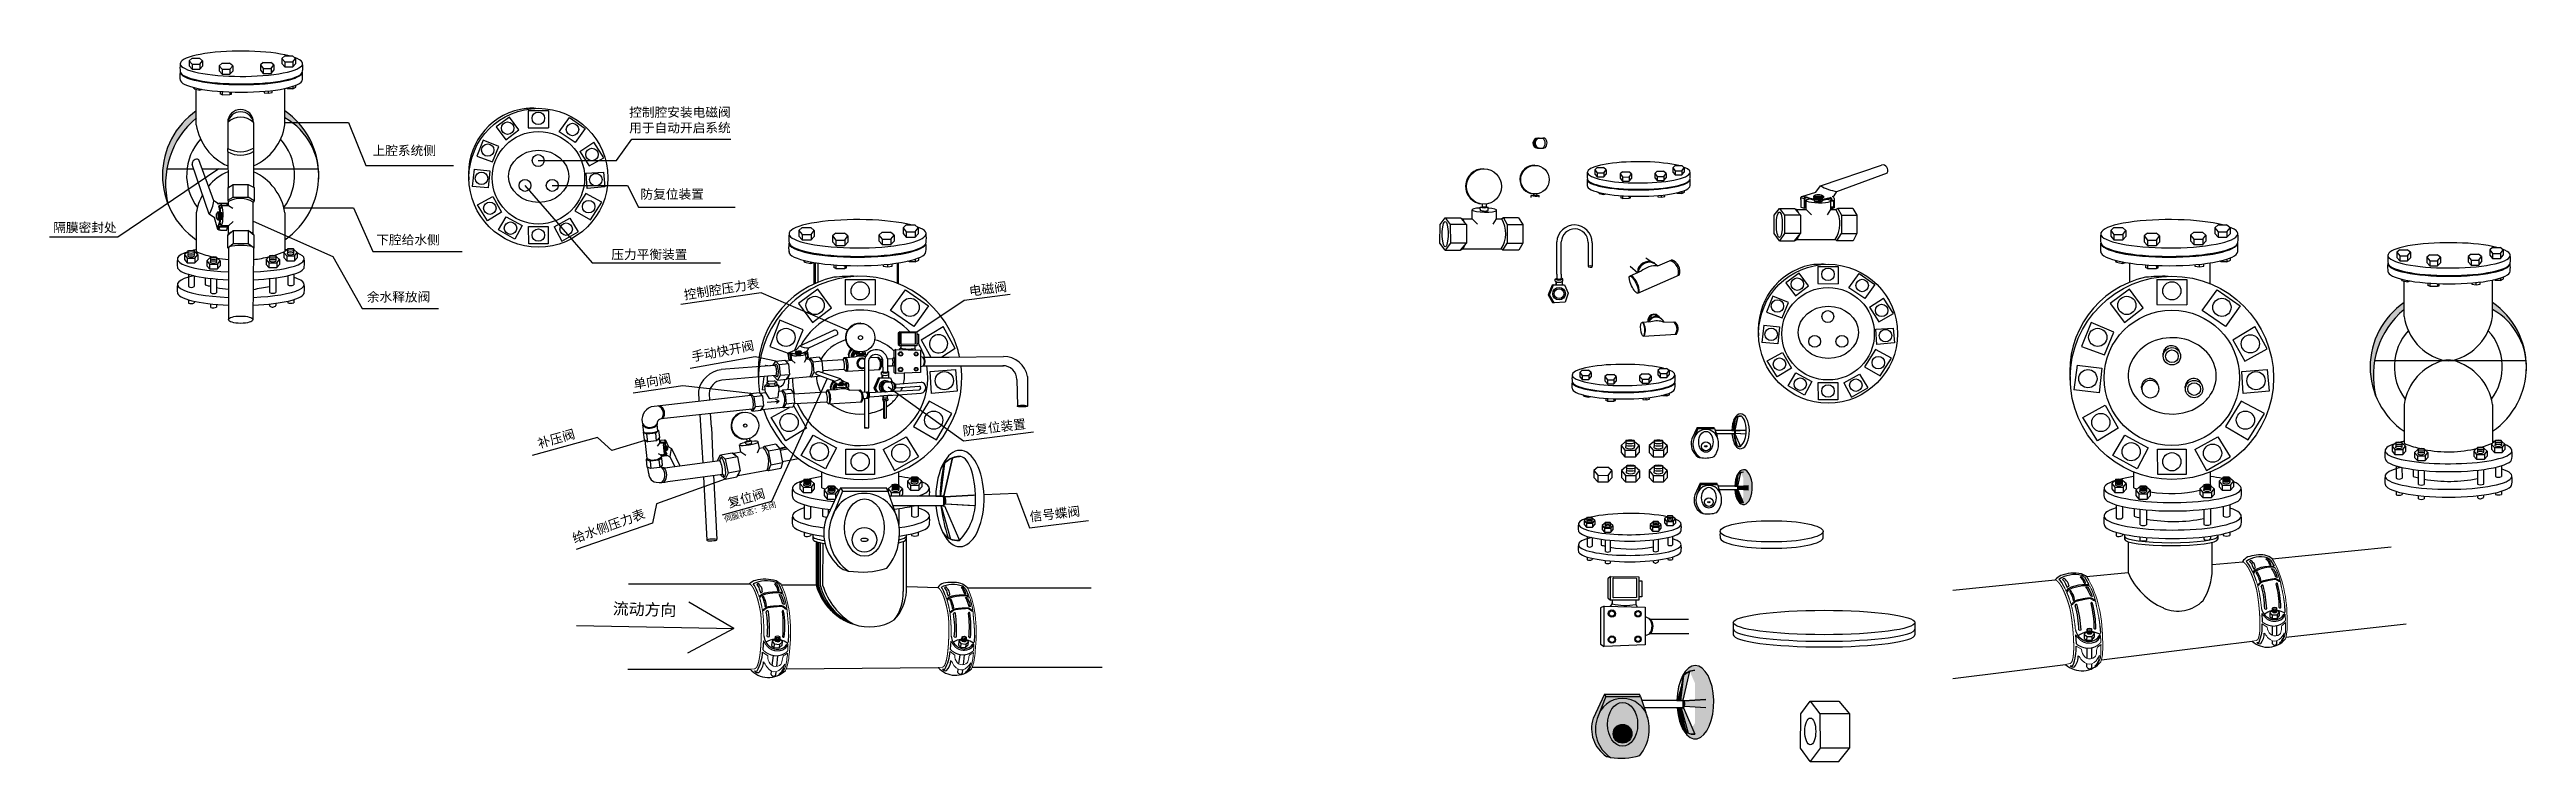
# Model space of a CAD drawing. Header units: millimetres. Extents: x 270980 to 377517, y 122245 to 152875.
import ezdxf

# ---------------------------------------------------------------- set-up
doc = ezdxf.new("R2010")
doc.units = ezdxf.units.MM
doc.layers.add('图层 1', color=7, linetype='Continuous', lineweight=0)
doc.styles.get("Standard").update_dxf_attribs({"font": 'arial.ttf'})

msp = doc.modelspace()

# ---------------------------------------------------------------- texts
at = {"char_height": 400, "attachment_point": 1}
for s, width, gutter_width, heights, insert in [('{\\fSimSun|b0|i0|c134|p2;控制腔安装电磁阀用于自动开启系统}', 4726.63, 8.4, [0], (295913, 150378)), ('{\\fSimSun|b0|i0|c134|p2;上腔系统侧}', 3206.75, 12.5, [0], (284873, 148732)), ('{\\fSimSun|b0|i0|c134|p2;防复位装置}', 4235.29, 12.5, [0], (296395, 146855)), ('{\\fSimSun|b0|i0|c134|p2;隔膜密封处}', 3165.02, 12.5, [0], (271138, 145418)), ('{\\fSimSun|b0|i0|c134|p2;下腔给水侧}', 3139.42, 12.5, [0], (285034, 144890)), ('{\\fSimSun|b0|i0|c134|p2;压力平衡装置}', 6966.87, 12.5, [2.61], (295144, 144259)), ('{\\fSimSun|b0|i0|c134|p2;余水释放阀}', 3218.2, 12.5, [0], (284629, 142433))]:
    msp.add_mtext_dynamic_manual_height_columns(s, width=width, gutter_width=gutter_width, heights=heights, dxfattribs=dict(at, insert=insert))
at = {"attachment_point": 1}
for s, width, gutter_width, heights, insert, char_height, rotation in [('{\\fSimSun|b0|i0|c134|p2;控制腔压力表}', 3623.51, 12.5, [0], (298237, 142510), 400, 9.01696), ('{\\fSimSun|b0|i0|c134|p2;电磁阀}', 1743.29, 12.5, [0], (310504, 142672), 400, 7.45551), ('{\\fSimSun|b0|i0|c134|p2;手动快开阀}', 2739.61, 12.5, [0], (298558, 139852), 400, 10.5553), ('{\\fSimSun|b0|i0|c134|p2;单向阀}', 1931.28, 12.5, [0], (296066, 138666), 400, 9.58265), ('{\\fSimSun|b0|i0|c134|p2;补压阀}', 1862.19, 12.5, [0], (291933, 136104), 400, 15.7742), ('{\\fSimSun|b0|i0|c134|p2;防复位装置}', 3035.44, 12.5, [0], (310234, 136661), 400, 6.65871), ('{\\fSimSun|b0|i0|c134|p2;伺服状态：关闭}', 2420.7, 7.38, [341], (299968, 132769), 236.02, 16.34347), ('{\\fSimSun|b0|i0|c134|p2;复位阀}', 2149.79, 12.5, [0], (300109, 133548), 400, 15.67979), ('{\\fSimSun|b0|i0|c134|p2;信号蝶阀}', 2480.17, 12.5, [0], (313112, 132971), 400, 6.64597), ('{\\fSimSun|b0|i0|c134|p2;给水侧压力表}', 3475.4, 12.5, [0], (293416, 132012), 400, 19.73637), ('{\\fSimSun|b0|i0|c134|p2;流动方向}', 3741.85, 12.5, [0], (295218, 129080), 500, 358.37571)]:
    msp.add_mtext_dynamic_manual_height_columns(s, width=width, gutter_width=gutter_width, heights=heights, dxfattribs=dict(at, insert=insert, char_height=char_height, rotation=rotation))

# ---------------------------------------------------------------- hatches: boundary and pattern name
h = msp.add_hatch(color=7)
h.dxf.hatch_style = 1
h.paths.add_polyline_path([(276085, 146198, -0.2883262), (277293, 149933), (277293, 150232, 0.3521912)])
h = msp.add_hatch(color=7)
h.dxf.hatch_style = 1
h.paths.add_polyline_path([(281101, 150232), (281101, 149933, -0.2468393), (282546, 147741, 0.2250921)])
h = msp.add_hatch(color=7)
h.dxf.hatch_style = 1
h.paths.add_polyline_path([(371042, 137954, -0.2883262), (372251, 141689), (372251, 141988, 0.3521912)])
h = msp.add_hatch(color=7)
h.dxf.hatch_style = 1
h.paths.add_polyline_path([(376059, 141988), (376059, 141689, -0.2468393), (377503, 139497, 0.2250921)])
h = msp.add_hatch()
h.set_pattern_fill('ANGLE', scale=0.711657)
h.set_pattern_definition([(0, (146416.6833, 39012.0557), (0, 4.97092277), [3.61521656, -1.35570621]), (90, (146416.6833, 39012.0557), (-4.97092277, 3e-16), [3.61521656, -1.35570621])])
h.paths.add_polyline_path([(374354, 139497, 0.0496931), (373956, 139497, 0.0496931)])
h = msp.add_hatch(color=242)
h.dxf.hatch_style = 1
edge = h.paths.add_edge_path()
edge.add_ellipse((343455, 136412), major_axis=(0, -85), ratio=0.50281, start_angle=39.5614, end_angle=156.77299)
edge.add_ellipse((343455, 136412), major_axis=(0, -85), ratio=0.50281, start_angle=156.77299, end_angle=169.29228)
edge.add_arc((343465, 136480), 12.6, 64.09314, 149.6935)
edge.add_ellipse((343455, 136412), major_axis=(0, -74.8), ratio=0.1978088, start_angle=358.63713, end_angle=540.84175, ccw=False)
edge.add_line((343453, 136338), (343453, 136338))
edge.add_arc((343465, 136349), 16, 223.78821, 302.75652)
edge.add_ellipse((343455, 136412), major_axis=(0, -85), ratio=0.50281, start_angle=13.55689, end_angle=39.5614)
h = msp.add_hatch(color=251)
h.dxf.hatch_style = 1
edge = h.paths.add_edge_path()
edge.add_ellipse((343839, 134001), major_axis=(-16, 791), ratio=0.4745216, start_angle=29.20535, end_angle=76.57306, ccw=False)
edge.add_arc((343850, 134373), 336, 138.07744, 156.42677, ccw=False)
edge.add_arc((345991, 134048), 2453, 167.05954, 179.18776)
edge.add_line((343538, 134083), (343464, 134083))
h = msp.add_hatch(color=242)
h.dxf.hatch_style = 1
edge = h.paths.add_edge_path()
edge.add_ellipse((343842, 134047), major_axis=(0, -752), ratio=0.5020576, start_angle=333.52476, end_angle=211.69252)
edge.add_arc((343843, 134375), 329, 110.68573, 153.44021, ccw=False)
edge.add_line((343727, 134683), (343727, 134683))
edge.add_arc((343842, 134377), 327, 110.69953, 137.68961)
edge.add_line((343600, 134597), (343538, 134083))
edge.add_line((343538, 134083), (343579, 134083))
edge.add_arc((343590, 134076), 12.6, 77.24751, 149.78698, ccw=False)
edge.add_line((343593, 134088), (343727, 134683))
edge.add_arc((343843, 134375), 329, 110.68573, 137.47123)
edge.add_line((343600, 134597), (343600, 134597))
edge.add_arc((343842, 134377), 327, 110.69953, 137.68961, ccw=False)
edge.add_arc((343842, 134377), 327, 91.5041, 110.69953, ccw=False)
edge.add_ellipse((343842, 134047), major_axis=(0, -657), ratio=0.3288435, start_angle=62.42565, end_angle=180.69748, ccw=False)
edge.add_ellipse((343842, 134047), major_axis=(0, -657), ratio=0.3288435, start_angle=359.29546, end_angle=422.42565, ccw=False)
edge.add_arc((343804, 133662), 273, 246.17186, 276.16355, ccw=False)
edge.add_arc((343804, 133662), 273, 213.12081, 246.17186, ccw=False)
h = msp.add_hatch(color=242)
h.dxf.hatch_style = 1
edge = h.paths.add_edge_path()
edge.add_ellipse((309418, 133451), major_axis=(0, -234), ratio=0.50281, start_angle=39.5614, end_angle=156.77299)
edge.add_ellipse((309418, 133451), major_axis=(0, -234), ratio=0.50281, start_angle=156.77299, end_angle=169.29228)
edge.add_arc((309444, 133639), 34.5, 64.09314, 149.6935)
edge.add_ellipse((309418, 133451), major_axis=(0, -206), ratio=0.1978088, start_angle=358.63713, end_angle=540.84175, ccw=False)
edge.add_line((309413, 133247), (309413, 133247))
edge.add_arc((309445, 133277), 44.1, 223.78821, 302.75652)
edge.add_ellipse((309418, 133451), major_axis=(0, -234), ratio=0.50281, start_angle=13.55689, end_angle=39.5614)
h = msp.add_hatch(color=251)
h.dxf.hatch_style = 1
edge = h.paths.add_edge_path()
edge.add_line((343544, 133934), (343468, 133934))
edge.add_ellipse((343842, 134047), major_axis=(0, -752), ratio=0.5020576, start_angle=-73.08482, end_angle=-26.47524)
edge.add_arc((343804, 133662), 273, 213.12081, 237.35277)
edge.add_arc((346211, 134270), 2688, 187.19361, 198.16066, ccw=False)
h = msp.add_hatch(color=242)
h.dxf.hatch_style = 1
edge = h.paths.add_edge_path()
edge.add_ellipse((343842, 134047), major_axis=(0, -657), ratio=0.3288435, start_angle=62.42565, end_angle=103.82421)
edge.add_line((344057, 134100), (343626, 134074))
edge.add_ellipse((343842, 134047), major_axis=(0, -657), ratio=0.3288435, start_angle=-96.92068, end_angle=-68.51478)
edge.add_line((343627, 133963), (344054, 133936))
h.paths.add_polyline_path([(343694, 133413, 0.1316156), (343833, 133391), (343599, 133931, -0.3588806), (343579, 133934), (343550, 133934)])
h = msp.add_hatch(color=242)
h.dxf.hatch_style = 1
edge = h.paths.add_edge_path()
edge.add_ellipse((343581, 134008), major_axis=(0, -85), ratio=0.50281, start_angle=39.5614, end_angle=156.77299)
edge.add_ellipse((343581, 134008), major_axis=(0, -85), ratio=0.50281, start_angle=156.77299, end_angle=169.29228)
edge.add_arc((343590, 134076), 12.6, 64.09314, 149.6935)
edge.add_ellipse((343581, 134008), major_axis=(0, -74.8), ratio=0.1978088, start_angle=358.63713, end_angle=540.84175, ccw=False)
edge.add_line((343579, 133934), (343579, 133934))
edge.add_arc((343590, 133945), 16, 223.78821, 302.75652)
edge.add_ellipse((343581, 134008), major_axis=(0, -85), ratio=0.50281, start_angle=13.55689, end_angle=39.5614)
h = msp.add_hatch(color=242)
h.dxf.hatch_style = 1
edge = h.paths.add_edge_path()
edge.add_line((343626, 134074), (343608, 134073))
edge.add_ellipse((343581, 134008), major_axis=(0, -85), ratio=0.50281, start_angle=39.5614, end_angle=156.77299, ccw=False)
edge.add_line((343617, 133964), (343627, 133963))
edge.add_ellipse((343842, 134047), major_axis=(0, -657), ratio=0.3288435, start_angle=-96.92068, end_angle=-68.51478, ccw=False)
h = msp.add_hatch(color=251)
h.dxf.hatch_style = 1
edge = h.paths.add_edge_path()
edge.add_ellipse((341764, 124697), major_axis=(-34, 1658), ratio=0.4745216, start_angle=29.20535, end_angle=76.57306, ccw=False)
edge.add_arc((341787, 125477), 704, 138.07744, 156.42677, ccw=False)
edge.add_arc((346276, 124795), 5144, 167.05954, 179.18776)
edge.add_line((341133, 124868), (340978, 124868))
h = msp.add_hatch(color=242)
h.dxf.hatch_style = 1
edge = h.paths.add_edge_path()
edge.add_ellipse((341769, 124794), major_axis=(0, -1578), ratio=0.5020576, start_angle=333.52476, end_angle=211.69252)
edge.add_arc((341772, 125481), 690, 110.68573, 153.44021, ccw=False)
edge.add_line((341528, 126127), (341528, 126127))
edge.add_arc((341770, 125485), 686, 110.69953, 137.68961)
edge.add_line((341263, 125947), (341133, 124868))
edge.add_line((341133, 124868), (341219, 124868))
edge.add_arc((341242, 124855), 26.3, 77.24751, 149.78698, ccw=False)
edge.add_line((341248, 124880), (341528, 126127))
edge.add_arc((341772, 125481), 690, 110.68573, 137.47123)
edge.add_line((341263, 125948), (341263, 125947))
edge.add_arc((341770, 125485), 686, 110.69953, 137.68961, ccw=False)
edge.add_arc((341770, 125485), 686, 91.5041, 110.69953, ccw=False)
edge.add_ellipse((341769, 124794), major_axis=(0, -1377), ratio=0.3288435, start_angle=62.42565, end_angle=180.69748, ccw=False)
edge.add_ellipse((341769, 124794), major_axis=(0, -1377), ratio=0.3288435, start_angle=359.29546, end_angle=422.42565, ccw=False)
edge.add_arc((341691, 123987), 572, 246.17186, 276.16355, ccw=False)
edge.add_arc((341691, 123987), 572, 213.12081, 246.17186, ccw=False)
h = msp.add_hatch(color=240)
h.dxf.hatch_style = 1
h.paths.add_polyline_path([(337553, 124099, -0.0705314), (337667, 124391), (337921, 125038), (337858, 125143), (337374, 124101, 0.3351563), (337945, 122465, 0.0071617), (338119, 122416, -0.3410281)])
h.paths.add_polyline_path([(337553, 124099, 0.3410281), (338119, 122416, 0.1127224), (339375, 122506, 0.261468), (339696, 124212, 0.7539999)])
h.paths.add_polyline_path([(339042, 123439, -1), (338236, 123439, -1)], flags=16)
h = msp.add_hatch(color=242)
h.dxf.hatch_style = 1
h.paths.add_polyline_path([(337858, 125143), (337921, 125038), (339410, 125037), (339364, 125143)])
h.paths.add_polyline_path([(339696, 124212, 0.0216777), (339640, 124356), (339410, 125037), (337921, 125038), (337673, 124405, -0.6442145)])
edge = h.paths.add_edge_path()
edge.add_ellipse((338639, 123842), major_axis=(0, 943), ratio=0.6881573, start_angle=0, end_angle=360)
h.paths.add_polyline_path([(339042, 123439, -1), (338236, 123439, -1)], flags=0)
edge = h.paths.add_edge_path(flags=0)
edge.add_ellipse((338639, 123439), major_axis=(-119, 0), ratio=0.4895654, start_angle=0, end_angle=360)
h.paths.add_polyline_path([(339042, 123439, 1), (338236, 123439, 1)], flags=16)
edge = h.paths.add_edge_path(flags=0)
edge.add_ellipse((338639, 123439), major_axis=(119, 0), ratio=0.4895654, start_angle=0, end_angle=360)
h = msp.add_hatch(color=242)
h.dxf.hatch_style = 1
edge = h.paths.add_edge_path()
edge.add_ellipse((341769, 124794), major_axis=(0, -1377), ratio=0.3288435, start_angle=62.42565, end_angle=103.82421)
edge.add_line((342221, 124906), (341317, 124849))
edge.add_ellipse((341769, 124794), major_axis=(0, -1377), ratio=0.3288435, start_angle=-96.92068, end_angle=-68.51478)
edge.add_line((341320, 124618), (342216, 124561))
h.paths.add_polyline_path([(341459, 123464, 0.1316156), (341752, 123418), (341261, 124551, -0.3588806), (341218, 124556), (341157, 124556)])
h = msp.add_hatch(color=242)
h.dxf.hatch_style = 1
edge = h.paths.add_edge_path()
edge.add_ellipse((341222, 124712), major_axis=(0, -178), ratio=0.50281, start_angle=39.5614, end_angle=156.77299)
edge.add_ellipse((341222, 124712), major_axis=(0, -178), ratio=0.50281, start_angle=156.77299, end_angle=169.29228)
edge.add_arc((341242, 124855), 26.3, 64.09314, 149.6935)
edge.add_ellipse((341222, 124712), major_axis=(0, -157), ratio=0.1978088, start_angle=358.63713, end_angle=540.84175, ccw=False)
edge.add_line((341218, 124556), (341218, 124556))
edge.add_arc((341243, 124579), 33.6, 223.78821, 302.75652)
edge.add_ellipse((341222, 124712), major_axis=(0, -178), ratio=0.50281, start_angle=13.55689, end_angle=39.5614)
h = msp.add_hatch(color=242)
h.dxf.hatch_style = 1
edge = h.paths.add_edge_path()
edge.add_line((341317, 124849), (341280, 124847))
edge.add_ellipse((341222, 124712), major_axis=(0, -178), ratio=0.50281, start_angle=39.5614, end_angle=156.77299, ccw=False)
edge.add_line((341299, 124619), (341320, 124618))
edge.add_ellipse((341769, 124794), major_axis=(0, -1377), ratio=0.3288435, start_angle=-96.92068, end_angle=-68.51478, ccw=False)
h = msp.add_hatch(color=240)
h.dxf.hatch_style = 1
h.paths.add_polyline_path([(338236, 123439, 1), (339042, 123439, 1)])
h = msp.add_hatch(color=251)
h.dxf.hatch_style = 1
edge = h.paths.add_edge_path()
edge.add_line((341146, 124556), (340986, 124556))
edge.add_ellipse((341769, 124794), major_axis=(0, -1578), ratio=0.5020576, start_angle=-73.08482, end_angle=-26.47524)
edge.add_arc((341691, 123987), 572, 213.12081, 237.35277)
edge.add_arc((346737, 125262), 5636, 187.19361, 198.16066, ccw=False)
h = msp.add_hatch(color=11)
h.dxf.hatch_style = 1
edge = h.paths.add_edge_path(flags=17)
edge.add_ellipse((338639, 123381), major_axis=(119, 0), ratio=0.4895654, start_angle=0, end_angle=360)
edge.add_ellipse((338639, 123381), major_axis=(119, 0), ratio=0.4895654, start_angle=0, end_angle=180, ccw=False)
edge.add_ellipse((338639, 123381), major_axis=(119, 0), ratio=0.4895654, start_angle=0, end_angle=360)
edge.add_ellipse((338639, 123381), major_axis=(119, 0), ratio=0.4895654, start_angle=0, end_angle=180, ccw=False)
edge.add_ellipse((338639, 123381), major_axis=(119, 0), ratio=0.4895654, start_angle=0, end_angle=360)
edge.add_ellipse((338639, 123381), major_axis=(119, 0), ratio=0.4895654, start_angle=0, end_angle=180, ccw=False)
edge.add_ellipse((338639, 123381), major_axis=(119, 0), ratio=0.4895654, start_angle=0, end_angle=360)
edge.add_ellipse((338639, 123381), major_axis=(119, 0), ratio=0.4895654, start_angle=0, end_angle=180, ccw=False)
edge.add_ellipse((338639, 123381), major_axis=(119, 0), ratio=0.4895654, start_angle=0, end_angle=360)
edge.add_ellipse((338639, 123381), major_axis=(119, 0), ratio=0.4895654, start_angle=0, end_angle=180, ccw=False)
edge.add_ellipse((338639, 123381), major_axis=(119, 0), ratio=0.4895654, start_angle=0, end_angle=360)
edge.add_ellipse((338639, 123381), major_axis=(119, 0), ratio=0.4895654, start_angle=0, end_angle=180, ccw=False)
edge.add_ellipse((338639, 123381), major_axis=(119, 0), ratio=0.4895654, start_angle=0, end_angle=360)
edge.add_ellipse((338639, 123381), major_axis=(119, 0), ratio=0.4895654, start_angle=0, end_angle=180, ccw=False)
edge.add_ellipse((338639, 123381), major_axis=(119, 0), ratio=0.4895654, start_angle=0, end_angle=360)
edge.add_ellipse((338639, 123381), major_axis=(119, 0), ratio=0.4895654, start_angle=0, end_angle=180, ccw=False)
edge.add_ellipse((338639, 123381), major_axis=(119, 0), ratio=0.4895654, start_angle=0, end_angle=360)
edge.add_ellipse((338639, 123381), major_axis=(119, 0), ratio=0.4895654, start_angle=0, end_angle=180, ccw=False)
edge.add_ellipse((338639, 123381), major_axis=(119, 0), ratio=0.4895654, start_angle=0, end_angle=360)
edge.add_ellipse((338639, 123381), major_axis=(119, 0), ratio=0.4895654, start_angle=0, end_angle=180, ccw=False)
edge.add_ellipse((338639, 123381), major_axis=(119, 0), ratio=0.4895654, start_angle=0, end_angle=360)
edge.add_ellipse((338639, 123381), major_axis=(119, 0), ratio=0.4895654, start_angle=0, end_angle=180, ccw=False)
edge.add_ellipse((338639, 123381), major_axis=(119, 0), ratio=0.4895654, start_angle=0, end_angle=360)
edge.add_ellipse((338639, 123381), major_axis=(119, 0), ratio=0.4895654, start_angle=0, end_angle=180, ccw=False)
edge.add_ellipse((338639, 123381), major_axis=(119, 0), ratio=0.4895654, start_angle=0, end_angle=360)
edge.add_ellipse((338639, 123381), major_axis=(119, 0), ratio=0.4895654, start_angle=0, end_angle=180, ccw=False)
edge.add_ellipse((338639, 123381), major_axis=(119, 0), ratio=0.4895654, start_angle=0, end_angle=360)
edge.add_ellipse((338639, 123381), major_axis=(119, 0), ratio=0.4895654, start_angle=0, end_angle=180, ccw=False)
edge.add_ellipse((338639, 123381), major_axis=(119, 0), ratio=0.4895654, start_angle=0, end_angle=360)
edge.add_ellipse((338639, 123381), major_axis=(119, 0), ratio=0.4895654, start_angle=180, end_angle=360, ccw=False)
edge.add_ellipse((338639, 123381), major_axis=(119, 0), ratio=0.4895654, start_angle=0, end_angle=360)
edge.add_ellipse((338639, 123381), major_axis=(119, 0), ratio=0.4895654, start_angle=180, end_angle=360, ccw=False)
edge.add_ellipse((338639, 123381), major_axis=(119, 0), ratio=0.4895654, start_angle=0, end_angle=360)
edge.add_ellipse((338639, 123381), major_axis=(119, 0), ratio=0.4895654, start_angle=180, end_angle=360, ccw=False)
edge.add_ellipse((338639, 123381), major_axis=(119, 0), ratio=0.4895654, start_angle=0, end_angle=360)
edge.add_ellipse((338639, 123381), major_axis=(119, 0), ratio=0.4895654, start_angle=180, end_angle=360, ccw=False)
edge.add_ellipse((338639, 123381), major_axis=(119, 0), ratio=0.4895654, start_angle=0, end_angle=360)
edge.add_ellipse((338639, 123381), major_axis=(119, 0), ratio=0.4895654, start_angle=180, end_angle=360, ccw=False)
edge.add_ellipse((338639, 123381), major_axis=(119, 0), ratio=0.4895654, start_angle=0, end_angle=360)
edge.add_ellipse((338639, 123381), major_axis=(119, 0), ratio=0.4895654, start_angle=180, end_angle=360, ccw=False)
edge.add_ellipse((338639, 123381), major_axis=(119, 0), ratio=0.4895654, start_angle=0, end_angle=360)
edge.add_ellipse((338639, 123381), major_axis=(119, 0), ratio=0.4895654, start_angle=180, end_angle=360, ccw=False)
edge.add_ellipse((338639, 123381), major_axis=(119, 0), ratio=0.4895654, start_angle=0, end_angle=360)
edge.add_ellipse((338639, 123381), major_axis=(119, 0), ratio=0.4895654, start_angle=180, end_angle=360, ccw=False)
edge.add_ellipse((338639, 123381), major_axis=(119, 0), ratio=0.4895654, start_angle=0, end_angle=360)
edge.add_ellipse((338639, 123381), major_axis=(119, 0), ratio=0.4895654, start_angle=180, end_angle=360, ccw=False)
edge.add_ellipse((338639, 123381), major_axis=(119, 0), ratio=0.4895654, start_angle=0, end_angle=360)
edge.add_ellipse((338639, 123381), major_axis=(119, 0), ratio=0.4895654, start_angle=180, end_angle=360, ccw=False)
edge.add_ellipse((338639, 123381), major_axis=(119, 0), ratio=0.4895654, start_angle=0, end_angle=360)
edge.add_ellipse((338639, 123381), major_axis=(119, 0), ratio=0.4895654, start_angle=180, end_angle=360, ccw=False)
edge.add_ellipse((338639, 123381), major_axis=(119, 0), ratio=0.4895654, start_angle=0, end_angle=360)
edge.add_ellipse((338639, 123381), major_axis=(119, 0), ratio=0.4895654, start_angle=180, end_angle=360, ccw=False)
edge.add_ellipse((338639, 123381), major_axis=(119, 0), ratio=0.4895654, start_angle=0, end_angle=360)
edge.add_ellipse((338639, 123381), major_axis=(119, 0), ratio=0.4895654, start_angle=180, end_angle=360, ccw=False)
edge.add_ellipse((338639, 123381), major_axis=(119, 0), ratio=0.4895654, start_angle=0, end_angle=360)
edge.add_ellipse((338639, 123381), major_axis=(119, 0), ratio=0.4895654, start_angle=180, end_angle=360, ccw=False)
edge.add_ellipse((338639, 123381), major_axis=(119, 0), ratio=0.4895654, start_angle=0, end_angle=360)
edge.add_ellipse((338639, 123381), major_axis=(119, 0), ratio=0.4895654, start_angle=180, end_angle=360, ccw=False)
edge.add_ellipse((338639, 123381), major_axis=(119, 0), ratio=0.4895654, start_angle=0, end_angle=360)
edge.add_ellipse((338639, 123381), major_axis=(119, 0), ratio=0.4895654, start_angle=180, end_angle=360, ccw=False)
edge.add_ellipse((338639, 123381), major_axis=(119, 0), ratio=0.4895654, start_angle=0, end_angle=360)
edge.add_ellipse((338639, 123381), major_axis=(119, 0), ratio=0.4895654, start_angle=0, end_angle=180, ccw=False)
edge.add_ellipse((338639, 123381), major_axis=(119, 0), ratio=0.4895654, start_angle=0, end_angle=360)
edge.add_ellipse((338639, 123381), major_axis=(119, 0), ratio=0.4895654, start_angle=0, end_angle=180, ccw=False)
edge = h.paths.add_edge_path()
edge.add_arc((338639, 123381), 158, 0, 360)

# ---------------------------------------------------------------- linework, layer by layer
for p, q in [((277109, 152504), (276983, 152395)), ((276983, 152395), (276983, 152173)), ((276983, 152395), (277109, 152240)), ((277109, 152504), (277435, 152504)), ((277566, 152395), (277435, 152504)), ((277449, 152239), (277566, 152395)), ((277566, 152395), (277566, 152164)), ((281103, 152605), (280977, 152496)), ((280977, 152496), (280977, 152275)), ((280977, 152496), (281103, 152341)), ((281103, 152605), (281430, 152605)), ((281561, 152496), (281430, 152605)), ((281443, 152340), (281561, 152496)), ((281561, 152496), (281561, 152265)), ((276983, 152173), (277109, 152031)), ((277109, 152240), (277449, 152239)), ((277109, 152240), (277109, 152031)), ((277109, 152031), (277449, 152031)), ((277449, 152239), (277449, 152031)), ((277449, 152031), (277566, 152164)), ((278399, 152289), (278273, 152180)), ((278273, 152180), (278273, 151958)), ((278273, 152180), (278399, 152025)), ((278273, 151958), (278399, 151816)), ((278399, 152289), (278726, 152289)), ((278399, 152025), (278739, 152024)), ((278399, 152025), (278399, 151816)), ((278399, 151816), (278739, 151816)), ((278857, 152180), (278726, 152289)), ((278739, 152024), (278857, 152180)), ((278739, 152024), (278739, 151816)), ((278739, 151816), (278857, 151948)), ((278857, 152180), (278857, 151948)), ((280175, 152320), (280049, 152211)), ((280049, 152211), (280049, 151990)), ((280049, 152211), (280175, 152056)), ((280049, 151990), (280175, 151847)), ((280175, 152320), (280501, 152320)), ((280175, 152056), (280515, 152055)), ((280175, 152056), (280175, 151847)), ((280175, 151847), (280515, 151847)), ((280632, 152211), (280501, 152320)), ((280515, 152055), (280632, 152211)), ((280515, 152055), (280515, 151847)), ((280515, 151847), (280632, 151980)), ((280632, 152211), (280632, 151980)), ((280977, 152275), (281103, 152132)), ((281103, 152341), (281443, 152340)), ((281103, 152341), (281103, 152132)), ((281103, 152132), (281443, 152132)), ((281443, 152340), (281443, 152132)), ((281443, 152132), (281561, 152265)), ((277200, 151177), (277170, 151243)), ((277200, 151235), (277200, 151177)), ((277200, 151177), (277442, 151129)), ((277293, 149634), (277293, 151159)), ((277442, 151129), (277442, 151182)), ((277442, 151182), (277442, 151129)), ((277442, 151129), (277551, 151163)), ((278399, 150931), (278318, 150964)), ((278399, 151066), (278399, 150931)), ((278399, 150931), (278739, 150933)), ((278739, 151047), (278739, 150933)), ((278739, 150933), (278809, 150956)), ((280394, 150992), (280394, 151095)), ((281101, 149634), (281101, 151201)), ((281221, 151189), (281159, 151213)), ((291567, 150250), (291567, 149512)), ((291567, 150250), (292443, 150250)), ((292443, 150254), (292443, 149509)), ((278644, 149740), (278644, 148624)), ((279751, 149740), (279751, 148637)), ((290758, 149970), (290197, 149543)), ((290197, 149543), (290610, 148983)), ((290610, 148983), (291166, 149418)), ((291166, 149418), (290758, 149970)), ((291567, 149512), (292443, 149509)), ((278045, 146361), (277398, 148134)), ((278644, 148475), (278658, 146925)), ((279751, 148489), (279751, 146948)), ((334993, 149056), (335210, 149056)), ((276027, 147741), (277184, 147741)), ((277847, 145786), (277120, 147928)), ((277541, 147741), (278644, 147741)), ((278648, 146919), (278881, 147068)), ((278881, 146524), (278881, 147068)), ((278881, 147068), (279529, 147068)), ((279529, 146524), (279529, 147068)), ((279529, 147068), (279781, 146932)), ((279751, 147741), (282546, 147741)), ((289245, 147729), (289152, 146980)), ((294063, 147550), (294807, 147605)), ((294100, 146898), (294063, 147550)), ((294807, 147605), (294863, 146964)), ((337550, 147794), (337444, 147702)), ((337444, 147702), (337444, 147516)), ((337444, 147702), (337550, 147572)), ((337444, 147516), (337550, 147396)), ((337550, 147794), (337824, 147794)), ((337550, 147572), (337836, 147571)), ((337550, 147572), (337550, 147396)), ((337550, 147396), (337836, 147396)), ((337935, 147702), (337824, 147794)), ((337836, 147571), (337935, 147702)), ((337836, 147571), (337836, 147396)), ((337836, 147396), (337935, 147508)), ((337935, 147702), (337935, 147508)), ((338635, 147613), (338529, 147521)), ((338529, 147521), (338529, 147335)), ((338529, 147521), (338635, 147391)), ((338529, 147335), (338635, 147215)), ((338635, 147613), (338909, 147613)), ((338635, 147391), (338920, 147390)), ((338635, 147391), (338635, 147215)), ((338635, 147215), (338920, 147215)), ((339019, 147521), (338909, 147613)), ((338920, 147390), (339019, 147521)), ((338920, 147390), (338920, 147215)), ((338920, 147215), (339019, 147327)), ((339019, 147521), (339019, 147327)), ((340128, 147640), (340022, 147548)), ((340022, 147548), (340022, 147362)), ((340022, 147548), (340128, 147417)), ((340022, 147362), (340128, 147242)), ((340128, 147640), (340402, 147639)), ((340128, 147417), (340413, 147417)), ((340128, 147417), (340128, 147242)), ((340128, 147242), (340413, 147242)), ((340512, 147548), (340402, 147639)), ((340413, 147417), (340512, 147548)), ((340413, 147417), (340413, 147242)), ((340413, 147242), (340512, 147353)), ((340512, 147548), (340512, 147353)), ((340908, 147879), (340802, 147787)), ((340802, 147787), (340802, 147601)), ((340802, 147787), (340908, 147657)), ((340802, 147601), (340908, 147481)), ((340908, 147879), (341183, 147879)), ((340908, 147657), (341194, 147656)), ((340908, 147657), (340908, 147481)), ((340908, 147481), (341194, 147481)), ((341293, 147787), (341183, 147879)), ((341194, 147656), (341293, 147787)), ((341194, 147656), (341194, 147481)), ((341194, 147481), (341293, 147593)), ((341293, 147787), (341293, 147593)), ((347150, 147015), (349774, 147905)), ((347855, 146772), (350027, 147565)), ((278203, 146266), (278045, 146361)), ((278226, 146212), (278203, 146266)), ((278292, 146267), (278617, 146269)), ((278363, 146186), (278323, 146186)), ((278335, 146165), (278363, 146165)), ((278380, 146244), (278363, 146220)), ((278363, 146220), (278363, 146135)), ((278380, 146148), (278380, 146244)), ((278380, 146244), (278604, 146244)), ((278684, 146148), (278380, 146148)), ((278604, 146244), (278604, 146148)), ((278604, 146187), (278648, 146187)), ((278604, 146165), (278639, 146165)), ((278648, 146187), (278617, 146269)), ((278639, 146165), (278648, 146187)), ((278648, 146919), (278648, 146391)), ((278648, 146391), (278881, 146524)), ((278648, 146391), (278684, 146412)), ((278648, 146391), (278684, 146329)), ((278684, 146148), (278684, 146329)), ((278870, 146031), (278684, 146148)), ((278881, 146524), (279529, 146524)), ((279781, 146362), (279529, 146524)), ((279781, 146362), (279734, 146303)), ((279734, 144964), (279734, 146303)), ((279781, 146932), (279781, 146362)), ((294863, 146964), (294100, 146898)), ((332166, 145586), (332166, 145978)), ((332515, 146092), (332606, 146112)), ((332515, 146007), (332515, 146092)), ((332515, 146007), (332515, 145968)), ((332606, 146232), (332606, 146112)), ((332788, 146110), (332789, 146236)), ((332788, 146110), (332856, 146089)), ((332856, 145951), (332856, 146089)), ((333221, 145586), (333221, 145961)), ((334705, 146593), (334810, 146616)), ((334705, 146508), (334705, 146593)), ((334810, 146664), (334810, 146616)), ((334958, 146616), (334959, 146668)), ((334958, 146616), (335047, 146590)), ((335047, 146517), (335047, 146590)), ((337627, 146678), (337601, 146733)), ((337627, 146727), (337627, 146678)), ((337627, 146678), (337830, 146638)), ((337830, 146638), (337830, 146683)), ((337830, 146683), (337830, 146638)), ((337830, 146638), (337921, 146666)), ((338635, 146471), (338566, 146499)), ((338635, 146584), (338635, 146471)), ((338635, 146471), (338920, 146473)), ((338920, 146569), (338920, 146473)), ((338920, 146473), (338979, 146492)), ((340312, 146523), (340312, 146609)), ((341007, 146688), (340955, 146709)), ((345383, 146033), (346041, 146033)), ((346041, 146033), (346291, 145747)), ((346041, 146033), (346128, 145989)), ((346128, 145989), (346538, 145989)), ((346307, 146492), (346343, 146554)), ((346307, 146425), (346307, 146492)), ((346307, 146492), (346464, 146462)), ((346307, 146425), (346307, 146090)), ((346307, 146090), (346464, 146049)), ((346343, 146554), (346955, 146741)), ((346343, 146554), (346492, 146533)), ((346464, 146462), (346492, 146533)), ((346464, 146049), (346464, 146462)), ((346464, 146049), (346494, 146076)), ((346492, 146533), (346531, 146539)), ((346494, 146459), (346507, 146500)), ((346494, 146076), (346494, 146459)), ((346507, 146500), (346544, 146510)), ((346538, 145989), (346539, 146381)), ((346538, 145989), (346769, 145758)), ((346897, 146586), (346851, 146563)), ((346851, 146563), (346852, 146509)), ((346851, 146563), (346943, 146501)), ((346852, 146509), (346944, 146451)), ((346887, 146410), (346887, 146371)), ((346895, 146567), (346895, 146591)), ((346943, 146501), (347191, 146507)), ((346943, 146501), (346944, 146451)), ((346944, 146451), (347192, 146455)), ((346955, 146741), (347150, 147015)), ((347191, 146507), (347276, 146567)), ((347191, 146507), (347192, 146455)), ((347277, 146510), (347192, 146455)), ((347229, 146595), (347229, 146566)), ((347276, 146567), (347229, 146589)), ((347245, 146403), (347245, 146371)), ((347276, 146567), (347277, 146510)), ((347450, 145760), (347593, 145989)), ((347682, 146382), (347578, 146382)), ((347593, 145989), (347593, 146361)), ((347593, 146361), (347712, 146361)), ((347712, 146086), (347593, 146086)), ((347593, 145989), (347816, 145989)), ((347614, 146417), (347614, 146382)), ((347614, 146086), (347614, 146044)), ((347614, 146044), (347641, 146032)), ((347640, 146382), (347640, 146431)), ((347641, 146086), (347641, 146032)), ((347641, 146032), (347742, 146070)), ((347671, 146550), (347738, 146578)), ((347712, 146361), (347682, 146382)), ((347712, 146361), (347712, 146086)), ((347738, 146578), (347855, 146772)), ((347740, 146469), (347742, 146070)), ((347892, 146033), (347816, 145989)), ((348538, 146033), (347892, 146033)), ((347892, 146033), (348055, 145747)), ((347892, 146033), (347917, 145989)), ((348538, 146033), (348721, 145747)), ((277293, 145848), (277293, 144178)), ((278070, 145627), (277847, 145786)), ((278222, 145128), (278070, 145627)), ((278189, 145851), (278213, 145851)), ((278212, 145578), (278192, 145578)), ((278212, 145889), (278194, 145851)), ((278196, 145580), (278215, 145542)), ((278212, 145889), (278258, 145890)), ((278261, 145819), (278212, 145889)), ((278215, 145542), (278266, 145617)), ((278215, 145542), (278259, 145543)), ((278222, 145128), (278240, 145249)), ((278274, 145098), (278222, 145128)), ((278240, 145249), (278235, 145281)), ((278297, 145226), (278240, 145249)), ((278258, 145890), (278303, 145820)), ((278259, 145543), (278307, 145618)), ((278266, 145262), (278259, 145292)), ((278261, 145819), (278303, 145820)), ((278266, 145617), (278261, 145819)), ((278266, 145617), (278307, 145618)), ((278300, 145251), (278266, 145262)), ((278274, 145098), (278297, 145226)), ((278328, 145098), (278274, 145098)), ((278634, 145226), (278297, 145226)), ((278612, 145251), (278300, 145251)), ((278307, 145618), (278303, 145820)), ((278328, 145098), (278601, 145098)), ((278340, 145572), (278372, 145572)), ((278345, 145863), (278372, 145863)), ((278684, 145287), (278364, 145288)), ((278601, 145098), (278634, 145226)), ((278634, 145226), (278612, 145251)), ((278648, 144881), (278881, 145085)), ((278648, 144881), (278684, 144953)), ((278684, 145287), (278872, 145475)), ((278684, 144953), (278684, 145287)), ((278881, 145085), (278881, 144523)), ((278881, 145085), (279529, 145085)), ((279529, 145085), (279529, 144528)), ((279781, 144881), (279529, 145085)), ((279781, 144881), (279734, 144964)), ((281101, 145848), (281101, 144181)), ((303355, 145217), (303214, 145095)), ((303214, 145095), (303214, 144847)), ((303214, 145095), (303355, 144921)), ((303355, 145217), (303721, 145217)), ((303355, 144921), (303736, 144920)), ((303355, 144921), (303355, 144687)), ((303868, 145095), (303721, 145217)), ((303736, 144920), (303868, 145095)), ((303736, 144920), (303736, 144687)), ((303868, 145095), (303868, 144835)), ((304801, 144976), (304660, 144854)), ((304801, 144976), (305167, 144976)), ((305314, 144854), (305167, 144976)), ((306791, 145011), (306650, 144889)), ((306791, 145011), (307157, 145011)), ((307304, 144889), (307157, 145011)), ((307832, 145330), (307691, 145208)), ((307691, 145208), (307691, 144960)), ((307691, 145208), (307832, 145034)), ((307691, 144960), (307832, 144800)), ((307832, 145330), (308198, 145330)), ((307832, 145034), (308213, 145033)), ((307832, 145034), (307832, 144800)), ((308345, 145208), (308198, 145330)), ((308213, 145033), (308345, 145208)), ((308213, 145033), (308213, 144800)), ((308213, 144800), (308345, 144949)), ((308345, 145208), (308345, 144949)), ((331010, 145630), (331668, 145630)), ((331919, 145344), (331229, 145344)), ((331668, 145630), (331919, 145344)), ((331668, 145630), (331756, 145586)), ((331756, 145586), (332166, 145586)), ((331919, 145344), (331919, 144550)), ((332166, 145586), (332396, 145355)), ((333078, 145357), (333221, 145586)), ((333221, 145586), (333443, 145586)), ((333519, 145630), (333443, 145586)), ((334166, 145630), (333519, 145630)), ((333519, 145630), (333682, 145344)), ((333519, 145630), (333544, 145586)), ((333682, 145344), (333682, 144550)), ((333682, 145344), (334349, 145344)), ((334166, 145630), (334349, 145344)), ((334349, 145344), (334349, 144550)), ((346291, 145747), (345602, 145747)), ((346291, 144953), (345608, 144953)), ((346041, 144645), (346291, 144953)), ((346291, 145747), (346291, 144953)), ((347855, 144645), (348055, 144953)), ((348055, 145747), (348055, 144953)), ((348055, 145747), (348721, 145747)), ((348055, 144953), (348721, 144953)), ((348721, 144953), (348554, 144645)), ((348721, 145747), (348721, 144953)), ((359776, 145217), (359635, 145095)), ((359635, 145095), (359635, 144847)), ((359635, 145095), (359776, 144921)), ((359776, 145217), (360142, 145217)), ((359776, 144921), (360157, 144920)), ((359776, 144921), (359776, 144687)), ((360289, 145095), (360142, 145217)), ((360157, 144920), (360289, 145095)), ((360157, 144920), (360157, 144687)), ((360289, 145095), (360289, 144835)), ((361222, 144976), (361081, 144854)), ((361222, 144976), (361588, 144976)), ((361735, 144854), (361588, 144976)), ((363212, 145011), (363071, 144889)), ((363212, 145011), (363578, 145011)), ((363725, 144889), (363578, 145011)), ((364253, 145330), (364112, 145208)), ((364112, 145208), (364112, 144960)), ((364112, 145208), (364253, 145034)), ((364112, 144960), (364253, 144800)), ((364253, 145330), (364619, 145330)), ((364253, 145034), (364634, 145033)), ((364253, 145034), (364253, 144800)), ((364766, 145208), (364619, 145330)), ((364634, 145033), (364766, 145208)), ((364634, 145033), (364634, 144800)), ((364634, 144800), (364766, 144949)), ((364766, 145208), (364766, 144949)), ((276904, 144164), (276781, 144057)), ((276781, 144057), (276781, 143841)), ((276781, 144057), (276904, 143905)), ((276781, 143841), (276904, 143702)), ((276935, 144164), (276904, 144164)), ((276904, 143905), (277236, 143905)), ((276904, 143905), (276904, 143702)), ((276935, 144214), (276935, 144026)), ((277200, 144214), (277202, 144026)), ((277223, 144164), (277201, 144164)), ((277351, 144057), (277223, 144164)), ((277236, 143905), (277351, 144057)), ((277236, 143905), (277236, 143701)), ((277236, 143701), (277351, 143831)), ((277351, 144057), (277351, 143831)), ((277866, 143895), (277743, 143788)), ((277897, 143895), (277866, 143895)), ((277897, 143945), (277897, 143757)), ((278163, 143945), (278164, 143757)), ((278185, 143895), (278163, 143895)), ((278313, 143788), (278185, 143895)), ((278648, 144344), (278648, 144881)), ((278679, 144344), (278677, 141248)), ((279751, 144347), (279726, 141244)), ((279781, 144344), (279781, 144881)), ((280416, 143952), (280294, 143846)), ((280294, 143846), (280294, 143629)), ((280294, 143846), (280416, 143694)), ((280447, 143952), (280416, 143952)), ((280447, 144002), (280447, 143815)), ((280713, 144002), (280715, 143815)), ((280736, 143952), (280713, 143952)), ((280864, 143846), (280736, 143952)), ((280749, 143693), (280864, 143846)), ((280864, 143846), (280864, 143620)), ((281181, 144251), (281058, 144144)), ((281058, 144144), (281058, 143928)), ((281058, 144144), (281181, 143992)), ((281058, 143928), (281181, 143789)), ((281212, 144251), (281181, 144251)), ((281181, 143992), (281513, 143992)), ((281181, 143992), (281181, 143789)), ((281212, 144301), (281212, 144113)), ((281477, 144301), (281479, 144113)), ((281500, 144251), (281478, 144251)), ((281628, 144144), (281500, 144251)), ((281513, 143992), (281628, 144144)), ((281513, 143992), (281513, 143788)), ((281513, 143788), (281628, 143918)), ((281628, 144144), (281628, 143918)), ((303214, 144847), (303355, 144687)), ((303355, 144687), (303736, 144687)), ((303736, 144687), (303868, 144835)), ((304660, 144854), (304660, 144605)), ((304660, 144854), (304801, 144680)), ((304660, 144605), (304801, 144446)), ((304801, 144680), (305182, 144679)), ((304801, 144680), (304801, 144446)), ((304801, 144446), (305182, 144446)), ((305182, 144679), (305314, 144854)), ((305182, 144679), (305182, 144446)), ((305182, 144446), (305314, 144594)), ((305314, 144854), (305314, 144594)), ((306650, 144889), (306650, 144641)), ((306650, 144889), (306791, 144715)), ((306650, 144641), (306791, 144481)), ((306791, 144715), (307172, 144714)), ((306791, 144715), (306791, 144481)), ((306791, 144481), (307172, 144481)), ((307172, 144714), (307304, 144889)), ((307172, 144714), (307172, 144481)), ((307172, 144481), (307304, 144630)), ((307304, 144889), (307304, 144630)), ((307832, 144800), (308213, 144800)), ((331010, 144242), (331668, 144242)), ((331919, 144550), (331235, 144550)), ((331668, 144242), (331919, 144550)), ((331668, 144242), (331770, 144298)), ((331770, 144298), (333411, 144298)), ((333483, 144242), (333411, 144298)), ((333483, 144242), (333682, 144550)), ((334182, 144242), (333483, 144242)), ((333682, 144550), (334349, 144550)), ((334349, 144550), (334182, 144242)), ((335807, 143215), (335807, 144600)), ((336004, 143215), (336004, 144600)), ((337163, 144574), (337163, 143549)), ((337328, 144560), (337328, 143536)), ((339634, 143911), (339902, 143738)), ((345383, 144645), (346041, 144645)), ((346041, 144645), (346142, 144701)), ((346142, 144701), (347783, 144701)), ((347855, 144645), (347783, 144701)), ((348554, 144645), (347855, 144645)), ((359635, 144847), (359776, 144687)), ((359776, 144687), (360157, 144687)), ((360157, 144687), (360289, 144835)), ((361081, 144854), (361081, 144605)), ((361081, 144854), (361222, 144680)), ((361081, 144605), (361222, 144446)), ((361222, 144680), (361603, 144679)), ((361222, 144680), (361222, 144446)), ((361222, 144446), (361603, 144446)), ((361603, 144679), (361735, 144854)), ((361603, 144679), (361603, 144446)), ((361603, 144446), (361735, 144594)), ((361735, 144854), (361735, 144594)), ((363071, 144889), (363071, 144641)), ((363071, 144889), (363212, 144715)), ((363071, 144641), (363212, 144481)), ((363212, 144715), (363593, 144714)), ((363212, 144715), (363212, 144481)), ((363212, 144481), (363593, 144481)), ((363593, 144714), (363725, 144889)), ((363593, 144714), (363593, 144481)), ((363593, 144481), (363725, 144630)), ((363725, 144889), (363725, 144630)), ((364253, 144800), (364634, 144800)), ((372066, 144260), (371941, 144151)), ((371941, 144151), (371941, 143930)), ((371941, 144151), (372066, 143996)), ((371941, 143930), (372066, 143787)), ((372066, 144260), (372393, 144260)), ((372066, 143996), (372406, 143995)), ((372066, 143996), (372066, 143787)), ((372524, 144151), (372393, 144260)), ((372406, 143995), (372524, 144151)), ((372406, 143995), (372406, 143787)), ((372406, 143787), (372524, 143920)), ((372524, 144151), (372524, 143920)), ((373357, 144045), (373231, 143936)), ((373231, 143936), (373231, 143714)), ((373231, 143936), (373357, 143781)), ((373357, 144045), (373683, 144045)), ((373814, 143936), (373683, 144045)), ((373697, 143780), (373814, 143936)), ((373814, 143936), (373814, 143704)), ((375132, 144077), (375007, 143967)), ((375007, 143967), (375007, 143746)), ((375007, 143967), (375132, 143812)), ((375132, 144077), (375459, 144076)), ((375590, 143967), (375459, 144076)), ((375472, 143811), (375590, 143967)), ((375590, 143967), (375590, 143736)), ((376061, 144361), (375935, 144252)), ((375935, 144252), (375935, 144031)), ((375935, 144252), (376061, 144097)), ((375935, 144031), (376061, 143888)), ((376061, 144361), (376387, 144361)), ((376061, 144097), (376401, 144096)), ((376061, 144097), (376061, 143888)), ((376061, 143888), (376401, 143888)), ((376518, 144252), (376387, 144361)), ((376401, 144096), (376518, 144252)), ((376401, 144096), (376401, 143888)), ((376401, 143888), (376518, 144021)), ((376518, 144252), (376518, 144021)), ((276904, 143702), (277236, 143701)), ((276952, 143206), (276952, 142682)), ((277206, 143140), (277206, 142682)), ((277680, 143056), (277680, 142746)), ((277743, 143788), (277743, 143572)), ((277743, 143788), (277866, 143636)), ((277743, 143572), (277866, 143433)), ((277866, 143636), (278198, 143636)), ((277866, 143636), (277866, 143433)), ((277866, 143433), (278198, 143433)), ((277914, 142408), (277914, 143027)), ((278164, 143002), (278164, 142408)), ((278198, 143636), (278313, 143788)), ((278198, 143636), (278198, 143433)), ((278198, 143433), (278313, 143562)), ((278313, 143788), (278313, 143562)), ((280294, 143629), (280416, 143490)), ((280416, 143694), (280749, 143693)), ((280416, 143694), (280416, 143490)), ((280416, 143490), (280749, 143490)), ((280447, 143021), (280447, 142424)), ((280718, 143054), (280718, 142424)), ((280749, 143693), (280749, 143490)), ((280749, 143490), (280864, 143620)), ((281181, 143789), (281513, 143788)), ((281226, 143144), (281226, 142753)), ((281483, 143212), (281483, 142753)), ((303458, 143730), (303424, 143803)), ((303458, 143795), (303458, 143730)), ((303458, 143730), (303728, 143676)), ((303728, 143676), (303728, 143736)), ((303728, 143736), (303728, 143676)), ((303728, 143676), (303851, 143714)), ((303851, 143714), (303851, 142785)), ((303904, 143705), (303904, 142809)), ((304027, 143686), (304027, 142862)), ((304801, 143454), (304710, 143492)), ((304801, 143605), (304801, 143454)), ((304801, 143454), (305182, 143456)), ((305182, 143585), (305182, 143456)), ((305182, 143456), (305261, 143482)), ((305202, 142980), (305202, 141900)), ((305202, 142980), (306485, 142980)), ((306485, 142985), (306485, 141895)), ((307037, 143522), (307037, 143637)), ((307435, 143687), (307435, 142820)), ((307498, 142795), (307498, 143696)), ((307964, 143743), (307895, 143770)), ((335743, 143002), (335807, 143044)), ((335743, 142905), (335743, 143002)), ((335764, 142894), (335764, 142751)), ((335768, 142892), (335768, 142751)), ((335782, 142886), (335782, 142751)), ((335807, 143215), (335807, 143022)), ((336004, 143215), (336004, 143021)), ((336064, 143002), (336004, 143053)), ((336038, 142891), (336038, 142751)), ((336043, 142894), (336043, 142751)), ((336064, 142905), (336064, 143002)), ((339436, 143333), (338951, 143123)), ((338965, 143554), (339296, 143273)), ((339292, 142396), (341083, 143177)), ((340034, 143660), (340159, 143576)), ((340159, 143576), (340754, 143821)), ((346229, 143260), (345668, 142832)), ((345668, 142832), (346081, 142272)), ((346637, 142707), (346229, 143260)), ((347038, 143540), (347038, 142802)), ((347038, 143540), (347915, 143540)), ((347038, 142802), (347915, 142798)), ((347915, 143543), (347915, 142798)), ((359879, 143730), (359844, 143803)), ((359879, 143795), (359879, 143730)), ((359879, 143730), (360149, 143676)), ((360149, 143676), (360149, 143736)), ((360149, 143736), (360149, 143676)), ((360149, 143676), (360272, 143714)), ((360448, 143686), (360448, 142862)), ((361222, 143454), (361131, 143492)), ((361222, 143605), (361222, 143454)), ((361222, 143454), (361603, 143456)), ((361603, 143585), (361603, 143456)), ((361603, 143456), (361682, 143482)), ((361623, 142980), (361623, 141900)), ((361623, 142980), (362906, 142980)), ((362906, 142985), (362906, 141895)), ((363458, 143522), (363458, 143637)), ((363919, 142795), (363919, 143696)), ((364385, 143743), (364315, 143770)), ((372066, 143787), (372406, 143787)), ((372158, 142933), (372127, 142999)), ((372158, 142991), (372158, 142933)), ((372158, 142933), (372399, 142885)), ((372251, 141390), (372251, 142915)), ((372399, 142885), (372399, 142938)), ((372399, 142938), (372399, 142885)), ((372399, 142885), (372508, 142919)), ((373231, 143714), (373357, 143572)), ((373357, 143781), (373697, 143780)), ((373357, 143781), (373357, 143572)), ((373357, 143572), (373697, 143572)), ((373357, 142822), (373357, 142687)), ((373697, 143780), (373697, 143572)), ((373697, 143572), (373814, 143704)), ((373697, 142803), (373697, 142689)), ((375007, 143746), (375132, 143603)), ((375132, 143812), (375472, 143811)), ((375132, 143812), (375132, 143603)), ((375132, 143603), (375472, 143603)), ((375352, 142748), (375352, 142851)), ((375472, 143811), (375472, 143603)), ((375472, 143603), (375590, 143736)), ((376059, 141390), (376059, 142957)), ((376179, 142945), (376117, 142969)), ((276952, 142109), (276952, 141965)), ((277207, 142043), (277207, 141977)), ((277914, 141783), (277914, 141930)), ((278164, 141905), (278164, 141788)), ((280447, 141924), (280447, 141841)), ((280718, 141957), (280718, 141863)), ((281226, 142047), (281226, 141979)), ((281483, 142115), (281483, 141979)), ((304019, 142570), (303197, 141945)), ((303197, 141945), (303802, 141125)), ((303802, 141125), (304615, 141762)), ((304615, 141762), (304019, 142570)), ((305202, 141900), (306485, 141895)), ((335615, 142731), (335433, 142316)), ((335433, 142316), (335489, 142316)), ((335433, 142316), (335625, 141991)), ((335489, 142316), (335671, 142751)), ((335692, 141975), (335489, 142316)), ((335671, 142751), (335615, 142731)), ((335625, 141991), (335692, 141975)), ((335671, 142751), (336136, 142751)), ((336177, 142009), (335692, 141975)), ((336136, 142751), (336304, 142398)), ((336304, 142398), (336177, 142009)), ((346081, 142272), (346637, 142707)), ((360440, 142570), (359618, 141945)), ((359618, 141945), (360223, 141125)), ((360223, 141125), (361036, 141762)), ((361036, 141762), (360440, 142570)), ((361623, 141900), (362906, 141895)), ((373357, 142687), (373276, 142720)), ((373357, 142687), (373697, 142689)), ((373697, 142689), (373767, 142712)), ((303249, 140127), (304712, 140801)), ((307550, 140735), (307481, 140670)), ((307481, 140670), (307481, 140186)), ((339861, 141155), (339475, 141133)), ((339526, 140548), (340952, 140632)), ((339724, 141190), (339753, 141149)), ((339727, 141221), (339757, 141178)), ((339735, 141254), (339767, 141211)), ((339749, 141291), (339782, 141243)), ((339765, 141322), (339802, 141269)), ((339784, 141349), (339824, 141291)), ((339843, 141406), (339889, 141337)), ((340031, 141459), (340083, 141383)), ((340142, 141427), (340184, 141365)), ((340180, 141403), (340215, 141354)), ((340354, 141228), (340418, 141139)), ((340418, 141139), (340889, 141157)), ((344716, 141019), (344624, 140269)), ((349535, 140839), (350278, 140894)), ((349571, 140187), (349535, 140839)), ((350278, 140894), (350334, 140253)), ((302739, 139791), (302758, 139830)), ((302743, 139751), (302739, 139791)), ((302739, 139791), (302833, 139781)), ((302743, 139751), (302760, 139554)), ((302758, 139830), (303109, 139971)), ((302758, 139830), (302846, 139825)), ((302833, 139781), (302846, 139825)), ((302854, 139538), (302833, 139781)), ((302846, 139825), (302869, 139830)), ((302852, 139781), (302857, 139806)), ((302871, 139555), (302852, 139781)), ((302857, 139806), (302878, 139814)), ((302901, 139506), (302882, 139737)), ((303082, 139877), (303057, 139861)), ((303057, 139861), (303060, 139829)), ((303057, 139861), (303114, 139829)), ((303060, 139829), (303117, 139799)), ((303082, 139865), (303081, 139879)), ((303086, 139772), (303088, 139749)), ((303109, 139971), (303249, 140127)), ((303114, 139829), (303260, 139845)), ((303114, 139829), (303117, 139799)), ((303117, 139799), (303263, 139814)), ((303260, 139845), (303307, 139885)), ((303260, 139845), (303263, 139814)), ((303310, 139851), (303263, 139814)), ((303278, 139899), (303279, 139881)), ((303307, 139885), (303278, 139895)), ((303297, 139787), (303298, 139767)), ((303307, 139885), (303310, 139851)), ((303556, 139796), (303494, 139791)), ((303504, 139779), (303574, 139785)), ((303523, 139560), (303504, 139779)), ((303514, 139813), (303516, 139793)), ((303588, 139623), (303518, 139617)), ((303523, 139560), (303655, 139571)), ((303531, 139794), (303528, 139823)), ((303531, 139618), (303533, 139593)), ((303533, 139593), (303549, 139588)), ((303541, 139895), (303579, 139915)), ((303547, 139620), (303549, 139588)), ((303549, 139588), (303607, 139615)), ((303574, 139785), (303556, 139796)), ((303574, 139785), (303588, 139623)), ((303579, 139915), (303638, 140035)), ((303585, 139850), (303607, 139615)), ((303638, 140035), (304878, 140613)), ((303697, 139601), (303655, 139571)), ((304078, 139634), (303697, 139601)), ((303697, 139601), (303808, 139441)), ((303697, 139601), (303714, 139576)), ((304078, 139634), (304201, 139475)), ((305165, 139612), (305117, 139531)), ((305155, 139610), (305117, 139531)), ((305117, 139531), (305178, 139609)), ((305144, 139604), (305117, 139531)), ((305272, 139620), (305165, 139612)), ((305608, 139639), (305222, 139617)), ((305353, 139668), (305346, 139789)), ((305470, 139673), (305500, 139633)), ((305474, 139705), (305504, 139662)), ((305482, 139738), (305514, 139694)), ((305495, 139775), (305529, 139727)), ((305512, 139806), (305549, 139753)), ((305531, 139833), (305571, 139775)), ((305590, 139890), (305636, 139821)), ((305696, 139796), (305800, 139819)), ((305696, 139710), (305696, 139796)), ((305800, 139867), (305800, 139819)), ((305949, 139819), (305949, 139870)), ((305949, 139819), (306037, 139793)), ((306037, 139719), (306037, 139793)), ((306101, 139712), (306106, 139705)), ((306266, 139625), (306636, 139640)), ((307025, 139569), (307238, 139580)), ((307025, 139569), (307025, 139014)), ((307291, 139607), (307234, 139579)), ((307292, 139928), (307291, 139607)), ((307291, 139607), (307327, 139616)), ((307386, 139965), (307292, 139928)), ((307481, 140186), (307550, 140121)), ((307590, 140026), (307527, 139964)), ((307590, 140121), (307590, 140026)), ((307590, 140026), (307590, 140057)), ((308196, 140128), (308196, 140012)), ((308196, 140012), (308231, 139948)), ((308277, 140622), (308349, 140622)), ((308349, 140207), (308277, 140207)), ((308349, 140622), (308349, 140207)), ((308442, 139670), (308578, 139638)), ((308578, 139638), (308840, 139638)), ((308840, 139638), (309678, 139638)), ((309928, 140015), (309359, 139638)), ((309678, 139638), (312007, 139662)), ((350334, 140253), (349571, 140187)), ((361897, 139668), (361888, 139813)), ((302153, 139281), (299870, 139102)), ((302198, 138845), (299893, 138646)), ((301705, 138803), (301629, 138228)), ((301771, 139291), (301765, 139250)), ((301914, 138606), (301825, 138557)), ((301825, 138557), (301830, 138450)), ((301825, 138557), (301919, 138497)), ((301914, 138606), (302152, 138617)), ((301919, 138497), (302166, 138512)), ((302249, 138576), (302152, 138617)), ((302153, 139281), (302220, 139324)), ((302166, 138512), (302249, 138576)), ((302166, 138512), (302171, 138404)), ((302205, 138847), (302258, 138806)), ((302218, 139473), (302606, 139507)), ((302249, 138576), (302255, 138462)), ((302288, 138654), (302677, 138688)), ((302768, 139351), (302362, 139316)), ((302808, 138882), (302406, 138848)), ((302606, 139507), (302768, 139351)), ((302606, 139507), (302660, 139485)), ((302660, 139485), (302901, 139506)), ((302677, 138688), (302808, 138882)), ((302677, 138688), (302733, 138727)), ((302733, 138727), (303701, 138810)), ((302760, 139554), (302854, 139538)), ((302768, 139351), (302808, 138882)), ((302854, 139538), (302871, 139555)), ((302901, 139506), (303049, 139382)), ((303451, 139418), (303523, 139560)), ((303747, 138780), (303701, 138810)), ((303747, 138780), (303849, 138972)), ((304159, 138816), (303747, 138780)), ((303808, 139441), (304201, 139475)), ((303808, 139441), (303849, 138972)), ((303849, 138972), (303952, 138981)), ((304729, 138614), (303954, 138897)), ((305007, 138710), (304094, 139015)), ((304145, 138998), (304242, 139006)), ((304161, 138821), (304159, 138816)), ((304201, 139475), (304242, 139006)), ((305117, 139531), (304202, 139464)), ((304242, 139006), (304228, 138975)), ((305153, 139105), (304238, 139046)), ((304775, 138537), (304729, 138614)), ((304801, 138526), (304775, 138537)), ((304958, 138533), (304957, 138511)), ((304957, 138511), (304991, 138489)), ((304958, 138533), (304976, 138542)), ((304991, 138509), (304958, 138533)), ((304976, 138544), (304976, 138532)), ((305089, 138507), (304991, 138509)), ((304991, 138509), (304991, 138489)), ((305084, 138602), (305007, 138710)), ((305326, 138528), (305084, 138602)), ((305126, 138532), (305089, 138507)), ((305125, 138510), (305089, 138487)), ((305089, 138507), (305089, 138487)), ((305108, 138533), (305108, 138543)), ((305108, 138541), (305126, 138532)), ((305126, 138532), (305125, 138510)), ((305214, 139045), (305153, 139105)), ((305214, 139045), (305273, 139032)), ((305262, 138507), (305247, 138510)), ((305268, 138520), (305252, 138522)), ((305267, 138490), (305262, 138507)), ((305326, 138528), (305268, 138520)), ((305279, 138492), (305268, 138520)), ((305273, 139032), (306039, 139077)), ((305341, 138503), (305279, 138492)), ((305341, 138503), (305326, 138528)), ((305341, 138477), (305341, 138503)), ((306039, 139490), (306039, 138140)), ((306204, 139476), (306204, 138130)), ((306204, 139086), (306699, 139115)), ((306616, 138736), (306435, 138309)), ((306510, 138309), (306692, 138744)), ((306692, 138744), (306616, 138736)), ((306692, 138744), (307157, 138744)), ((306713, 139553), (306815, 139558)), ((306761, 139244), (306827, 139248)), ((306764, 138995), (306827, 139037)), ((306764, 138898), (306764, 138995)), ((306784, 138887), (306784, 138744)), ((306789, 138885), (306789, 138744)), ((306803, 138879), (306803, 138744)), ((306827, 139208), (306827, 139525)), ((306827, 139208), (306827, 139015)), ((306930, 138573), (307147, 138573)), ((307025, 139260), (307234, 139273)), ((307085, 138995), (307025, 139046)), ((307058, 138884), (307058, 138744)), ((307064, 138887), (307064, 138744)), ((307085, 138898), (307085, 138995)), ((307157, 138744), (307225, 138575)), ((307291, 139255), (307234, 139273)), ((307238, 138573), (307363, 138480)), ((307291, 139255), (307291, 138991)), ((307291, 139255), (307330, 139245)), ((307291, 138991), (307386, 138935)), ((307363, 138480), (308467, 138565)), ((308442, 139233), (308585, 139270)), ((308585, 139270), (308697, 139270)), ((308697, 139270), (309678, 139270)), ((308856, 139029), (309944, 139109)), ((308909, 138075), (308856, 139029)), ((309678, 139270), (312007, 139270)), ((309944, 139109), (310025, 138171)), ((312590, 138675), (312608, 137540)), ((313041, 138803), (313041, 137535)), ((336899, 139074), (336794, 138983)), ((336794, 138983), (336794, 138796)), ((336794, 138983), (336899, 138852)), ((336794, 138796), (336899, 138677)), ((336899, 139074), (337174, 139074)), ((336899, 138852), (337185, 138851)), ((336899, 138852), (336899, 138677)), ((336899, 138677), (337185, 138677)), ((337284, 138983), (337174, 139074)), ((337185, 138851), (337284, 138983)), ((337185, 138851), (337185, 138677)), ((337185, 138677), (337284, 138788)), ((337284, 138983), (337284, 138788)), ((337984, 138893), (337879, 138802)), ((337879, 138802), (337879, 138615)), ((337879, 138802), (337984, 138671)), ((337879, 138615), (337984, 138496)), ((337984, 138893), (338259, 138893)), ((337984, 138671), (338270, 138671)), ((337984, 138671), (337984, 138496)), ((338369, 138802), (338259, 138893)), ((338270, 138671), (338369, 138802)), ((338270, 138671), (338270, 138496)), ((338270, 138496), (338369, 138607)), ((338369, 138802), (338369, 138607)), ((339477, 138920), (339371, 138828)), ((339371, 138828), (339371, 138642)), ((339371, 138828), (339477, 138698)), ((339371, 138642), (339477, 138522)), ((339477, 138920), (339752, 138920)), ((339477, 138698), (339763, 138697)), ((339477, 138698), (339477, 138522)), ((339477, 138522), (339763, 138522)), ((339862, 138828), (339752, 138920)), ((339763, 138697), (339862, 138828)), ((339763, 138697), (339763, 138522)), ((339763, 138522), (339862, 138634)), ((339862, 138828), (339862, 138634)), ((340258, 139159), (340152, 139068)), ((340152, 139068), (340152, 138881)), ((340152, 139068), (340258, 138937)), ((340152, 138881), (340258, 138762)), ((340258, 139159), (340532, 139159)), ((340258, 138937), (340544, 138936)), ((340258, 138937), (340258, 138762)), ((340258, 138762), (340544, 138762)), ((340643, 139068), (340532, 139159)), ((340544, 138936), (340643, 139068)), ((340544, 138936), (340544, 138762)), ((340544, 138762), (340643, 138873)), ((340643, 139068), (340643, 138873)), ((358192, 139291), (358049, 138228)), ((365276, 139029), (366365, 139109)), ((365330, 138075), (365276, 139029)), ((366365, 139109), (366446, 138171)), ((370984, 139497), (373956, 139497)), ((374354, 139497), (377503, 139497)), ((301150, 137984), (296850, 137506)), ((298888, 138183), (298907, 137738)), ((299346, 138082), (299365, 137789)), ((301141, 138078), (301500, 138114)), ((301652, 137971), (301276, 137934)), ((301695, 137538), (301323, 137501)), ((301500, 138114), (301652, 137971)), ((301500, 138114), (301551, 138095)), ((301551, 138095), (301774, 138117)), ((301576, 137356), (301695, 137538)), ((301628, 137393), (302523, 137482)), ((301652, 137971), (301695, 137538)), ((301773, 138117), (301743, 138413)), ((301774, 138117), (301926, 137865)), ((301830, 138450), (301924, 138396)), ((301844, 137704), (302369, 137748)), ((301919, 138497), (301924, 138396)), ((301924, 138396), (302171, 138404)), ((301926, 137865), (302324, 137905)), ((302171, 138404), (302255, 138462)), ((302369, 137748), (302218, 137824)), ((302369, 137748), (302242, 137641)), ((302324, 137905), (302350, 138174)), ((302328, 138441), (302350, 138174)), ((302350, 138174), (302471, 138186)), ((302511, 138214), (302471, 138186)), ((302863, 138249), (302511, 138214)), ((302511, 138214), (302615, 138067)), ((302511, 138214), (302527, 138192)), ((302566, 137455), (302523, 137482)), ((302566, 137455), (302658, 137634)), ((302947, 137493), (302566, 137455)), ((302615, 138067), (302979, 138103)), ((302615, 138067), (302658, 137634)), ((302658, 137634), (303022, 137670)), ((302863, 138249), (302979, 138103)), ((303022, 137670), (302947, 137493)), ((302979, 138103), (303022, 137670)), ((304384, 138131), (302984, 138051)), ((304419, 137706), (303005, 137625)), ((304432, 138213), (304384, 138131)), ((304420, 138209), (304384, 138131)), ((304384, 138131), (304445, 138209)), ((304406, 138194), (304384, 138131)), ((304482, 137627), (304419, 137706)), ((304818, 138234), (304432, 138213)), ((304482, 137627), (305909, 137711)), ((304580, 138256), (304573, 138378)), ((304680, 138269), (304709, 138228)), ((304684, 138300), (304714, 138257)), ((304692, 138334), (304724, 138290)), ((304705, 138371), (304739, 138322)), ((304722, 138402), (304758, 138349)), ((304740, 138429), (304774, 138381)), ((304774, 138494), (304773, 138337)), ((304813, 138322), (304773, 138337)), ((304785, 138451), (304797, 138460)), ((304832, 138451), (304785, 138451)), ((304785, 138451), (304785, 138343)), ((304785, 138343), (304832, 138343)), ((304797, 138460), (304838, 138460)), ((304813, 138343), (304813, 138322)), ((304813, 138322), (304824, 138326)), ((304814, 138460), (304814, 138479)), ((304824, 138474), (304824, 138460)), ((304824, 138343), (304824, 138326)), ((304832, 138304), (304832, 138451)), ((304970, 138468), (304970, 138455)), ((305089, 138487), (304991, 138489)), ((305111, 138471), (305111, 138455)), ((305249, 138304), (305249, 138459)), ((305267, 138339), (305267, 138490)), ((305279, 138328), (305267, 138339)), ((305279, 138328), (305279, 138492)), ((305341, 138344), (305279, 138328)), ((305310, 138308), (305375, 138218)), ((305341, 138477), (305341, 138344)), ((305375, 138218), (305846, 138236)), ((305933, 138132), (306164, 138148)), ((305977, 137862), (306182, 137876)), ((306039, 137866), (306039, 136608)), ((306164, 138148), (306233, 138118)), ((306182, 137876), (306248, 137936)), ((306204, 137896), (306204, 136593)), ((306233, 138118), (308390, 138231)), ((306248, 137936), (308474, 138090)), ((306435, 138309), (306510, 138309)), ((306435, 138309), (306539, 138133)), ((306612, 138137), (306510, 138309)), ((307198, 138002), (306713, 137968)), ((306813, 137846), (306816, 137780)), ((306816, 137780), (306859, 137747)), ((306822, 137976), (306822, 137852)), ((306847, 137864), (306847, 137977)), ((306858, 137020), (306859, 137747)), ((306876, 137753), (306876, 137017)), ((306980, 137023), (306981, 137751)), ((307035, 137790), (306981, 137751)), ((307018, 137855), (307017, 137989)), ((307032, 137846), (307035, 137790)), ((307253, 138170), (307379, 138316)), ((307379, 138316), (308398, 138390)), ((310025, 138171), (308909, 138075)), ((336976, 137959), (336951, 138014)), ((336976, 138007), (336976, 137959)), ((336976, 137959), (337179, 137918)), ((337179, 137918), (337179, 137963)), ((337179, 137963), (337179, 137918)), ((337179, 137918), (337271, 137946)), ((337984, 137751), (337916, 137780)), ((337984, 138496), (338270, 138496)), ((337984, 137865), (337984, 137751)), ((337984, 137751), (338270, 137753)), ((338270, 137850), (338270, 137753)), ((338270, 137753), (338329, 137773)), ((339661, 137803), (339661, 137889)), ((340357, 137969), (340305, 137989)), ((360971, 138255), (360963, 138378)), ((362850, 138255), (362843, 138378)), ((366446, 138171), (365330, 138075)), ((372251, 137604), (372251, 135934)), ((376059, 137604), (376059, 135937)), ((296545, 136418), (296494, 136732)), ((296516, 136413), (296553, 136101)), ((297089, 136043), (297051, 136370)), ((297149, 136465), (297119, 136745)), ((297175, 136490), (297211, 136178)), ((301206, 137409), (297288, 136980)), ((298956, 137166), (299037, 135749)), ((299449, 136624), (299416, 137216)), ((299449, 136624), (299512, 135149)), ((301216, 137321), (301576, 137356)), ((301576, 137356), (301628, 137393)), ((341851, 136618), (341620, 136121)), ((341881, 136567), (341705, 136120)), ((341851, 136618), (341881, 136567)), ((341881, 136567), (342591, 136567)), ((342591, 136567), (342569, 136618)), ((342591, 136567), (342701, 136242)), ((343454, 136486), (342618, 136486)), ((343475, 137001), (343413, 136486)), ((343601, 137087), (343467, 136492)), ((343468, 136493), (343601, 137087)), ((343483, 136477), (343928, 136504)), ((343958, 136504), (343500, 136478)), ((296553, 136101), (296713, 135999)), ((296553, 136101), (296585, 136056)), ((296585, 136056), (296676, 135278)), ((296713, 135999), (296675, 136323)), ((297089, 136043), (296713, 135999)), ((297211, 136178), (297089, 136043)), ((297218, 135939), (297121, 135817)), ((297160, 135494), (297276, 135439)), ((297211, 136178), (297195, 136134)), ((297195, 136134), (297218, 135939)), ((297218, 135939), (297404, 135961)), ((297253, 136055), (297242, 135978)), ((297242, 135978), (297438, 136001)), ((297242, 135978), (297257, 135965)), ((297412, 136073), (297253, 136055)), ((297257, 135965), (297438, 135986)), ((297276, 135439), (297453, 135460)), ((297276, 135439), (297289, 135334)), ((297314, 135300), (297289, 135334)), ((297303, 135432), (297299, 135419)), ((297325, 135422), (297299, 135419)), ((297299, 135419), (297323, 135373)), ((297324, 135435), (297303, 135432)), ((297329, 135388), (297323, 135445)), ((297512, 135396), (297323, 135373)), ((297459, 135404), (297329, 135388)), ((297412, 136073), (297443, 136077)), ((297437, 135797), (297418, 135795)), ((297443, 136077), (297438, 136001)), ((297438, 136001), (297473, 135991)), ((297438, 135986), (297459, 135982)), ((297454, 135627), (297438, 135626)), ((297443, 136077), (297475, 136063)), ((297453, 135460), (297459, 135404)), ((297459, 135982), (297465, 135966)), ((297482, 135819), (297459, 135773)), ((297483, 135776), (297459, 135773)), ((297459, 135773), (297475, 135655)), ((297459, 135404), (297467, 135419)), ((297467, 135419), (297462, 135468)), ((297480, 135453), (297464, 135451)), ((297465, 135439), (297489, 135442)), ((297475, 136063), (297473, 135991)), ((297473, 135991), (297478, 135973)), ((297475, 136063), (297598, 135783)), ((297500, 135659), (297475, 135655)), ((297506, 135618), (297475, 135655)), ((297508, 135823), (297482, 135819)), ((297508, 135823), (297483, 135776)), ((297483, 135776), (297500, 135659)), ((297500, 135659), (297533, 135622)), ((297533, 135622), (297506, 135618)), ((297521, 135803), (297508, 135823)), ((297512, 135802), (297523, 135804)), ((297544, 135645), (297530, 135644)), ((297533, 135622), (297541, 135645)), ((297547, 135433), (297564, 135403)), ((297564, 135403), (297662, 135358)), ((297598, 135783), (297738, 135706)), ((297662, 135358), (297877, 134931)), ((297738, 135706), (298093, 134960)), ((299037, 135749), (299073, 135090)), ((299817, 135189), (299855, 135320)), ((299840, 135435), (300336, 135530)), ((300565, 135351), (300046, 135252)), ((300336, 135530), (300565, 135351)), ((300336, 135530), (300408, 135510)), ((300408, 135510), (300717, 135569)), ((300565, 135351), (300680, 134753)), ((300717, 135569), (300660, 135864)), ((300717, 135569), (300923, 135429)), ((300906, 136001), (300972, 136029)), ((300919, 135937), (300906, 136001)), ((300919, 135937), (300924, 135907)), ((300955, 136119), (300972, 136029)), ((301109, 136053), (301092, 136148)), ((301109, 136053), (301164, 136048)), ((301184, 135944), (301164, 136048)), ((301436, 135528), (301511, 135721)), ((301511, 135721), (301456, 136004)), ((301511, 135721), (301678, 135754)), ((301729, 135798), (301678, 135754)), ((302216, 135891), (301729, 135798)), ((301729, 135798), (301893, 135606)), ((301729, 135798), (301754, 135768)), ((301893, 135606), (302395, 135702)), ((301893, 135606), (302008, 135008)), ((302216, 135891), (302395, 135702)), ((302374, 135724), (302639, 135775)), ((302395, 135702), (302660, 135753)), ((302395, 135702), (302510, 135104)), ((302406, 135643), (302710, 135700)), ((309452, 133674), (309819, 135308)), ((309819, 135308), (309452, 133672)), ((338740, 135984), (338573, 135839)), ((338573, 135839), (338573, 135545)), ((338573, 135839), (338740, 135633)), ((338573, 135545), (338740, 135356)), ((338782, 135984), (338740, 135984)), ((338740, 135633), (339191, 135632)), ((338740, 135633), (338740, 135356)), ((338740, 135356), (339191, 135356)), ((338782, 136052), (338782, 135797)), ((339142, 136052), (339145, 135797)), ((339173, 135984), (339143, 135984)), ((339347, 135839), (339173, 135984)), ((339191, 135632), (339347, 135839)), ((339191, 135632), (339191, 135356)), ((339191, 135356), (339347, 135532)), ((339347, 135839), (339347, 135532)), ((339955, 135984), (339788, 135839)), ((339788, 135839), (339788, 135545)), ((339788, 135839), (339955, 135633)), ((339788, 135545), (339955, 135356)), ((339997, 135984), (339955, 135984)), ((339955, 135633), (340406, 135632)), ((339955, 135633), (339955, 135356)), ((339955, 135356), (340406, 135356)), ((339997, 136052), (339997, 135797)), ((340357, 136052), (340360, 135797)), ((340388, 135984), (340358, 135984)), ((340562, 135839), (340388, 135984)), ((340406, 135632), (340562, 135839)), ((340406, 135632), (340406, 135356)), ((340406, 135356), (340562, 135532)), ((340562, 135839), (340562, 135532)), ((343453, 136338), (342668, 136339)), ((343424, 136338), (343568, 135817)), ((343474, 136335), (343708, 135795)), ((343492, 136368), (343929, 136340)), ((343492, 136368), (343929, 136340)), ((343502, 136367), (343956, 136340)), ((371862, 135920), (371739, 135813)), ((371739, 135813), (371739, 135597)), ((371739, 135813), (371862, 135661)), ((371739, 135597), (371862, 135458)), ((371893, 135920), (371862, 135920)), ((371862, 135661), (372194, 135661)), ((371862, 135661), (371862, 135458)), ((371862, 135458), (372194, 135458)), ((371893, 135970), (371893, 135782)), ((372158, 135970), (372160, 135782)), ((372181, 135920), (372158, 135920)), ((372309, 135813), (372181, 135920)), ((372194, 135661), (372309, 135813)), ((372194, 135661), (372194, 135458)), ((372194, 135458), (372309, 135587)), ((372309, 135813), (372309, 135587)), ((372824, 135651), (372701, 135544)), ((372701, 135544), (372701, 135328)), ((372701, 135544), (372824, 135393)), ((372701, 135328), (372824, 135189)), ((372855, 135651), (372824, 135651)), ((372824, 135393), (373156, 135392)), ((372824, 135393), (372824, 135189)), ((372855, 135701), (372855, 135513)), ((373120, 135701), (373122, 135513)), ((373143, 135651), (373121, 135651)), ((373271, 135544), (373143, 135651)), ((373156, 135392), (373271, 135544)), ((373156, 135392), (373156, 135189)), ((373156, 135189), (373271, 135318)), ((373271, 135544), (373271, 135318)), ((375374, 135709), (375251, 135602)), ((375251, 135602), (375251, 135385)), ((375251, 135602), (375374, 135450)), ((375251, 135385), (375374, 135246)), ((375405, 135709), (375374, 135709)), ((375374, 135450), (375706, 135450)), ((375374, 135450), (375374, 135246)), ((375405, 135758), (375405, 135571)), ((375671, 135758), (375672, 135571)), ((375693, 135708), (375671, 135709)), ((375821, 135602), (375693, 135708)), ((375706, 135450), (375821, 135602)), ((375706, 135450), (375706, 135246)), ((375706, 135246), (375821, 135376)), ((375821, 135602), (375821, 135376)), ((376139, 136007), (376016, 135900)), ((376016, 135900), (376016, 135684)), ((376016, 135900), (376139, 135748)), ((376016, 135684), (376139, 135545)), ((376170, 136007), (376139, 136007)), ((376139, 135748), (376471, 135748)), ((376139, 135748), (376139, 135545)), ((376139, 135545), (376471, 135545)), ((376170, 136057), (376170, 135869)), ((376435, 136057), (376437, 135869)), ((376458, 136007), (376436, 136007)), ((376586, 135900), (376458, 136007)), ((376471, 135748), (376586, 135900)), ((376471, 135748), (376471, 135545)), ((376471, 135545), (376586, 135674)), ((376586, 135900), (376586, 135674)), ((296653, 135241), (296676, 135278)), ((296692, 134909), (296653, 135241)), ((296653, 135241), (296811, 135163)), ((296847, 134847), (296692, 134909)), ((296754, 134615), (296719, 134898)), ((297187, 135207), (296811, 135163)), ((296811, 135163), (296847, 134847)), ((297224, 134891), (296847, 134847)), ((297314, 135300), (297187, 135207)), ((297187, 135207), (297224, 134891)), ((297349, 134994), (297224, 134891)), ((297314, 135300), (297294, 135286)), ((297321, 134888), (297313, 134964)), ((297349, 134994), (297314, 135300)), ((297321, 134888), (297417, 134888)), ((297552, 134888), (299817, 135189)), ((297574, 134287), (299928, 134610)), ((299104, 134497), (299245, 131761)), ((299541, 134557), (299677, 131792)), ((300040, 134390), (300536, 134485)), ((300680, 134753), (300166, 134655)), ((300536, 134485), (300680, 134753)), ((300536, 134485), (300604, 134543)), ((300604, 134543), (301840, 134779)), ((301902, 134747), (301840, 134779)), ((301902, 134747), (302008, 135008)), ((302429, 134848), (301902, 134747)), ((302008, 135008), (302510, 135104)), ((302510, 135104), (302429, 134848)), ((302490, 135147), (303189, 135275)), ((303390, 134323), (303258, 134208)), ((303424, 134323), (303390, 134323)), ((303424, 134377), (303424, 134174)), ((303710, 134377), (303712, 134174)), ((303735, 134323), (303711, 134323)), ((303873, 134208), (303735, 134323)), ((304204, 134014), (304204, 134696)), ((307498, 134701), (307498, 134155)), ((308009, 134417), (307876, 134302)), ((307876, 134302), (307876, 134068)), ((307876, 134302), (308009, 134138)), ((308042, 134417), (308009, 134417)), ((308042, 134471), (308042, 134268)), ((308329, 134471), (308331, 134268)), ((308353, 134417), (308329, 134417)), ((308492, 134302), (308353, 134417)), ((308367, 134137), (308492, 134302)), ((308492, 134302), (308492, 134058)), ((309472, 135072), (309301, 133656)), ((337568, 134907), (337402, 134762)), ((337402, 134762), (337402, 134468)), ((337402, 134762), (337568, 134556)), ((337402, 134468), (337568, 134279)), ((337568, 134907), (338002, 134907)), ((337568, 134556), (338020, 134555)), ((337568, 134556), (337568, 134279)), ((337568, 134279), (338020, 134279)), ((338176, 134762), (338002, 134907)), ((338020, 134555), (338176, 134762)), ((338020, 134555), (338020, 134279)), ((338020, 134279), (338176, 134455)), ((338176, 134762), (338176, 134455)), ((338759, 134907), (338593, 134762)), ((338593, 134762), (338593, 134468)), ((338593, 134762), (338759, 134555)), ((338593, 134468), (338759, 134279)), ((338802, 134907), (338759, 134907)), ((338759, 134555), (339211, 134555)), ((338759, 134555), (338759, 134279)), ((338759, 134279), (339211, 134279)), ((338802, 134974), (338802, 134720)), ((339162, 134974), (339165, 134720)), ((339193, 134906), (339163, 134907)), ((339367, 134762), (339193, 134906)), ((339211, 134555), (339367, 134762)), ((339211, 134555), (339211, 134279)), ((339211, 134279), (339367, 134454)), ((339367, 134762), (339367, 134454)), ((339955, 134906), (339788, 134761)), ((339788, 134761), (339788, 134467)), ((339788, 134761), (339955, 134555)), ((339788, 134467), (339955, 134278)), ((339997, 134906), (339955, 134906)), ((339955, 134555), (340406, 134554)), ((339955, 134555), (339955, 134278)), ((339955, 134278), (340406, 134278)), ((339997, 134974), (339997, 134719)), ((340357, 134974), (340360, 134719)), ((340388, 134906), (340358, 134906)), ((340562, 134761), (340388, 134906)), ((340406, 134554), (340562, 134761)), ((340406, 134554), (340406, 134278)), ((340406, 134278), (340562, 134454)), ((340562, 134761), (340562, 134454)), ((343600, 134597), (343538, 134083)), ((343593, 134089), (343727, 134683)), ((359811, 134323), (359679, 134208)), ((359845, 134323), (359811, 134323)), ((359845, 134377), (359845, 134174)), ((360131, 134377), (360133, 134174)), ((360156, 134323), (360132, 134323)), ((360294, 134208), (360156, 134323)), ((360625, 134014), (360625, 134696)), ((363919, 134701), (363919, 134155)), ((364430, 134417), (364297, 134302)), ((364297, 134302), (364297, 134068)), ((364297, 134302), (364430, 134138)), ((364463, 134417), (364430, 134417)), ((364463, 134471), (364463, 134268)), ((364750, 134471), (364752, 134268)), ((364774, 134417), (364750, 134417)), ((364912, 134302), (364774, 134417)), ((364788, 134137), (364912, 134302)), ((364912, 134302), (364912, 134058)), ((371909, 134962), (371909, 134438)), ((372163, 134896), (372164, 134438)), ((372638, 134812), (372638, 134502)), ((372824, 135189), (373156, 135189)), ((372872, 134164), (372872, 134783)), ((373122, 134759), (373122, 134164)), ((375374, 135246), (375706, 135246)), ((375405, 134777), (375405, 134180)), ((375676, 134810), (375676, 134180)), ((376184, 134900), (376184, 134509)), ((376441, 134968), (376441, 134509)), ((303258, 134208), (303258, 133974)), ((303258, 134208), (303390, 134044)), ((303258, 133974), (303390, 133824)), ((303390, 134044), (303749, 134043)), ((303390, 134044), (303390, 133824)), ((303390, 133824), (303749, 133824)), ((303442, 133289), (303442, 132723)), ((303716, 133218), (303717, 132723)), ((303749, 134043), (303873, 134208)), ((303749, 134043), (303749, 133824)), ((303749, 133824), (303873, 133964)), ((303873, 134208), (303873, 133964)), ((304429, 134033), (304297, 133918)), ((304297, 133918), (304297, 133684)), ((304297, 133918), (304429, 133754)), ((304297, 133684), (304429, 133534)), ((305003, 134017), (304368, 132650)), ((304463, 134033), (304429, 134033)), ((304429, 133754), (304788, 133753)), ((304429, 133754), (304429, 133534)), ((304429, 133534), (304779, 133534)), ((304463, 134087), (304463, 133884)), ((305085, 133879), (304602, 132647)), ((304750, 134087), (304751, 133884)), ((304774, 134033), (304750, 134033)), ((304912, 133918), (304774, 134033)), ((304788, 133753), (304912, 133918)), ((304788, 133753), (304788, 133554)), ((304912, 133918), (304912, 133821)), ((305003, 134017), (305085, 133879)), ((305085, 133879), (307039, 133878)), ((307039, 133878), (306979, 134017)), ((307039, 133878), (307342, 132983)), ((307183, 134095), (307051, 133980)), ((307051, 133980), (307051, 133844)), ((307051, 133980), (307183, 133816)), ((307104, 133686), (307130, 133656)), ((309415, 133656), (307114, 133656)), ((307217, 134095), (307183, 134095)), ((307183, 133816), (307542, 133815)), ((307183, 133816), (307183, 133656)), ((307217, 134149), (307217, 133946)), ((309412, 133247), (307252, 133250)), ((307503, 134149), (307505, 133946)), ((307528, 134095), (307504, 134095)), ((307666, 133980), (307528, 134095)), ((307542, 133815), (307666, 133980)), ((307542, 133815), (307542, 133656)), ((307595, 133656), (307666, 133736)), ((307666, 133980), (307666, 133736)), ((307876, 134068), (308009, 133918)), ((308009, 134138), (308367, 134137)), ((308009, 134138), (308009, 133918)), ((308009, 133918), (308367, 133918)), ((308058, 133222), (308058, 132800)), ((308335, 133248), (308335, 132800)), ((308367, 134137), (308367, 133918)), ((308367, 133918), (308492, 134058)), ((309333, 133247), (309729, 131813)), ((309469, 133240), (310114, 131753)), ((309494, 133629), (310720, 133705)), ((309518, 133329), (310722, 133254)), ((309518, 133329), (310722, 133254)), ((310802, 133705), (309542, 133632)), ((309546, 133328), (310797, 133254)), ((341976, 134214), (341746, 133717)), ((342006, 134163), (341831, 133716)), ((341976, 134214), (342006, 134163)), ((342006, 134163), (342716, 134163)), ((342716, 134163), (342694, 134214)), ((342716, 134163), (342826, 133838)), ((343580, 134083), (342743, 134083)), ((343578, 133934), (342793, 133935)), ((343550, 133934), (343694, 133413)), ((343599, 133931), (343833, 133391)), ((343608, 134073), (344054, 134100)), ((343617, 133964), (344054, 133936)), ((359679, 134208), (359679, 133974)), ((359679, 134208), (359811, 134044)), ((359679, 133974), (359811, 133824)), ((359811, 134044), (360170, 134043)), ((359811, 134044), (359811, 133824)), ((359811, 133824), (360170, 133824)), ((359863, 133289), (359863, 132723)), ((360137, 133218), (360138, 132723)), ((360170, 134043), (360294, 134208)), ((360170, 134043), (360170, 133824)), ((360170, 133824), (360294, 133964)), ((360294, 134208), (360294, 133964)), ((360850, 134033), (360718, 133918)), ((360718, 133918), (360718, 133684)), ((360718, 133918), (360850, 133754)), ((360718, 133684), (360850, 133534)), ((360884, 134033), (360850, 134033)), ((360850, 133754), (361209, 133753)), ((360850, 133754), (360850, 133534)), ((360850, 133534), (361209, 133534)), ((360884, 134087), (360884, 133884)), ((361171, 134087), (361172, 133884)), ((361195, 134033), (361171, 134033)), ((361333, 133918), (361195, 134033)), ((361209, 133753), (361333, 133918)), ((361209, 133753), (361209, 133534)), ((361209, 133534), (361333, 133674)), ((361333, 133918), (361333, 133674)), ((363604, 134095), (363472, 133980)), ((363472, 133980), (363472, 133746)), ((363472, 133980), (363604, 133816)), ((363472, 133746), (363604, 133596)), ((363638, 134095), (363604, 134095)), ((363604, 133816), (363963, 133815)), ((363604, 133816), (363604, 133596)), ((363604, 133596), (363963, 133596)), ((363638, 134149), (363638, 133946)), ((363924, 134149), (363926, 133946)), ((363949, 134095), (363925, 134095)), ((364087, 133980), (363949, 134095)), ((363963, 133815), (364087, 133980)), ((363963, 133815), (363963, 133596)), ((363963, 133596), (364087, 133736)), ((364087, 133980), (364087, 133736)), ((364297, 134068), (364430, 133918)), ((364430, 134138), (364788, 134137)), ((364430, 134138), (364430, 133918)), ((364430, 133918), (364788, 133918)), ((364478, 133222), (364478, 132800)), ((364756, 133296), (364756, 132800)), ((364788, 134137), (364788, 133918)), ((364788, 133918), (364912, 134058)), ((371909, 133865), (371909, 133721)), ((372165, 133799), (372165, 133733)), ((372872, 133539), (372872, 133686)), ((373122, 133661), (373122, 133544)), ((375405, 133680), (375405, 133597)), ((375676, 133713), (375676, 133619)), ((376184, 133803), (376184, 133735)), ((376441, 133871), (376441, 133735)), ((304229, 133127), (304229, 132793)), ((304481, 132893), (304481, 133096)), ((307509, 133125), (307509, 132445)), ((308335, 132111), (308335, 131965)), ((337083, 132703), (336983, 132617)), ((336983, 132617), (336983, 132442)), ((336983, 132617), (337083, 132494)), ((336983, 132442), (337083, 132329)), ((337108, 132703), (337083, 132703)), ((337083, 132494), (337352, 132493)), ((337083, 132494), (337083, 132329)), ((337083, 132329), (337352, 132329)), ((337108, 132744), (337108, 132592)), ((337323, 132744), (337324, 132592)), ((337341, 132703), (337323, 132703)), ((337445, 132617), (337341, 132703)), ((337352, 132493), (337445, 132617)), ((337352, 132493), (337352, 132329)), ((337352, 132329), (337445, 132434)), ((337445, 132617), (337445, 132434)), ((337862, 132485), (337763, 132399)), ((337763, 132399), (337763, 132224)), ((337763, 132399), (337862, 132276)), ((337763, 132224), (337862, 132111)), ((337888, 132485), (337862, 132485)), ((337862, 132276), (338131, 132276)), ((337862, 132276), (337862, 132111)), ((337862, 132111), (338131, 132111)), ((337888, 132526), (337888, 132374)), ((338103, 132526), (338104, 132374)), ((338121, 132485), (338103, 132485)), ((338225, 132399), (338121, 132485)), ((338131, 132276), (338225, 132399)), ((338131, 132276), (338131, 132111)), ((338131, 132111), (338225, 132216)), ((338225, 132399), (338225, 132216)), ((339928, 132532), (339829, 132446)), ((339829, 132446), (339829, 132270)), ((339829, 132446), (339928, 132323)), ((339829, 132270), (339928, 132158)), ((339953, 132532), (339928, 132532)), ((339928, 132323), (340197, 132322)), ((339928, 132323), (339928, 132158)), ((339928, 132158), (340197, 132158)), ((339953, 132573), (339953, 132421)), ((340168, 132573), (340170, 132421)), ((340187, 132532), (340169, 132532)), ((340290, 132446), (340187, 132532)), ((340197, 132322), (340290, 132446)), ((340197, 132322), (340197, 132158)), ((340197, 132158), (340290, 132263)), ((340290, 132446), (340290, 132263)), ((340548, 132774), (340448, 132687)), ((340448, 132687), (340448, 132512)), ((340448, 132687), (340548, 132564)), ((340448, 132512), (340548, 132399)), ((340573, 132774), (340548, 132774)), ((340548, 132564), (340817, 132564)), ((340548, 132564), (340548, 132399)), ((340548, 132399), (340817, 132399)), ((340573, 132814), (340573, 132662)), ((340788, 132814), (340789, 132662)), ((340806, 132774), (340788, 132774)), ((340910, 132687), (340806, 132774)), ((340817, 132564), (340910, 132687)), ((340817, 132564), (340817, 132399)), ((340817, 132399), (340910, 132504)), ((340910, 132687), (340910, 132504)), ((360649, 133127), (360649, 132793)), ((360902, 132427), (360902, 133096)), ((361172, 133069), (361172, 132427)), ((363638, 133090), (363638, 132445)), ((363930, 133125), (363930, 132445)), ((364756, 132111), (364756, 131965)), ((303442, 132105), (303442, 131949)), ((303718, 132033), (303718, 131962)), ((303813, 132013), (303813, 131803)), ((303958, 131702), (303958, 129838)), ((304003, 131688), (304003, 129838)), ((304054, 131675), (304054, 129837)), ((304122, 131659), (304122, 129835)), ((304234, 131637), (304233, 129833)), ((307691, 131707), (307691, 129564)), ((307820, 131989), (307820, 131803)), ((307844, 129552), (307843, 131994)), ((308058, 132038), (308058, 131965)), ((337122, 131928), (337122, 131503)), ((337327, 131874), (337328, 131503)), ((337712, 131806), (337712, 131555)), ((337901, 131281), (337901, 131782)), ((338104, 131763), (338104, 131281)), ((339953, 131778), (339953, 131294)), ((340173, 131804), (340173, 131294)), ((340584, 131877), (340584, 131561)), ((340792, 131933), (340792, 131561)), ((340792, 131044), (340792, 130934)), ((359863, 132105), (359863, 131949)), ((360138, 132033), (360139, 131962)), ((360233, 132013), (360234, 131803)), ((360382, 131701), (360382, 130370)), ((360902, 131753), (360902, 131911)), ((361172, 131885), (361172, 131758)), ((363638, 131905), (363638, 131815)), ((363930, 131940), (363930, 131839)), ((364001, 130503), (364001, 131675)), ((364241, 131989), (364241, 131803)), ((364478, 132038), (364478, 131965)), ((366580, 130960), (371696, 131483)), ((337122, 131039), (337122, 130922)), ((337328, 130985), (337328, 130932)), ((337901, 130775), (337901, 130894)), ((338124, 130208), (338009, 130100)), ((338009, 130100), (338009, 129290)), ((338104, 130874), (338104, 130779)), ((339342, 130019), (339462, 130019)), ((339462, 130019), (339462, 129325)), ((339953, 130889), (339953, 130822)), ((340173, 130916), (340173, 130840)), ((340584, 130989), (340584, 130934)), ((352844, 129620), (357249, 130065)), ((357563, 130073), (357637, 129998)), ((357637, 129998), (357667, 129947)), ((357685, 130069), (357644, 130112)), ((357733, 130019), (357685, 130069)), ((357773, 129977), (357733, 130019)), ((357792, 129944), (357773, 129977)), ((358507, 130188), (358698, 129855)), ((358594, 130200), (360382, 130370)), ((364001, 130722), (365317, 130839)), ((365603, 130847), (365672, 130776)), ((365672, 130776), (365701, 130729)), ((365718, 130843), (365680, 130883)), ((365701, 130729), (365724, 130678)), ((365763, 130796), (365718, 130843)), ((365724, 130678), (365768, 130580)), ((365800, 130757), (365763, 130796)), ((365768, 130580), (365786, 130523)), ((365778, 130320), (365852, 130429)), ((365786, 130523), (365831, 130559)), ((365818, 130726), (365800, 130757)), ((365840, 130679), (365818, 130726)), ((365831, 130559), (365865, 130574)), ((365853, 130625), (365840, 130679)), ((365852, 130429), (366011, 130510)), ((365865, 130574), (365853, 130625)), ((366011, 130510), (366162, 130556)), ((366162, 130556), (366412, 130612)), ((366510, 130907), (366669, 130642)), ((295886, 129887), (301086, 129888)), ((300406, 127964), (298471, 129106)), ((301398, 129860), (301463, 129777)), ((301463, 129777), (301488, 129723)), ((301520, 129842), (301484, 129889)), ((301488, 129723), (301506, 129666)), ((301506, 129666), (301541, 129558)), ((301562, 129787), (301520, 129842)), ((301520, 129281), (301611, 129388)), ((301541, 129558), (301553, 129496)), ((301553, 129496), (301605, 129528)), ((301597, 129741), (301562, 129787)), ((301612, 129706), (301597, 129741)), ((301605, 129528), (301643, 129539)), ((301611, 129388), (301789, 129454)), ((301630, 129654), (301612, 129706)), ((301636, 129595), (301630, 129654)), ((301643, 129539), (301636, 129595)), ((301789, 129454), (301955, 129484)), ((301955, 129484), (302226, 129513)), ((302349, 129867), (302502, 129514)), ((302455, 129842), (303958, 129838)), ((307869, 129770), (309189, 129736)), ((309474, 129711), (309535, 129632)), ((309535, 129632), (309558, 129582)), ((309588, 129694), (309555, 129738)), ((309558, 129582), (309575, 129528)), ((309575, 129528), (309608, 129427)), ((309628, 129642), (309588, 129694)), ((309589, 129167), (309674, 129267)), ((309608, 129427), (309619, 129368)), ((309619, 129368), (309669, 129399)), ((309661, 129598), (309628, 129642)), ((309675, 129566), (309661, 129598)), ((309669, 129399), (309704, 129409)), ((309674, 129267), (309841, 129329)), ((309691, 129517), (309675, 129566)), ((309698, 129462), (309691, 129517)), ((309704, 129409), (309698, 129462)), ((309841, 129329), (309997, 129358)), ((309997, 129358), (310251, 129384)), ((310382, 129667), (310511, 129385)), ((310458, 129711), (315781, 129709)), ((337851, 128920), (337692, 128857)), ((338009, 129290), (338124, 129181)), ((338192, 129022), (338086, 128918)), ((338192, 129181), (338192, 129022)), ((338192, 129022), (338192, 129073)), ((339207, 129191), (339207, 128998)), ((339207, 128998), (339264, 128891)), ((339462, 129325), (339342, 129325)), ((357667, 129947), (357692, 129893)), ((357692, 129893), (357738, 129789)), ((357738, 129789), (357758, 129728)), ((357749, 129512), (357828, 129628)), ((357758, 129728), (357806, 129767)), ((357816, 129894), (357792, 129944)), ((357806, 129767), (357842, 129782)), ((357829, 129837), (357816, 129894)), ((357828, 129628), (357997, 129714)), ((357842, 129782), (357829, 129837)), ((357997, 129714), (358158, 129763)), ((358158, 129763), (358424, 129823)), ((367109, 128982), (367130, 128686)), ((293639, 128102), (300406, 127964)), ((300406, 127964), (298423, 126909)), ((337692, 128857), (337691, 127289)), ((339618, 128484), (339844, 128372)), ((339844, 128372), (341473, 128372)), ((343399, 128236), (343399, 127698)), ((351211, 128236), (351211, 127698)), ((358616, 127762), (358616, 127935)), ((358823, 127765), (358823, 127934)), ((359167, 128087), (359189, 127772)), ((366133, 128610), (366148, 128260)), ((366587, 128753), (366478, 128640)), ((366478, 128640), (366579, 128549)), ((366478, 128640), (366478, 128466)), ((366478, 128466), (366577, 128402)), ((366579, 128549), (366577, 128402)), ((366577, 128402), (366790, 128402)), ((366579, 128549), (366790, 128549)), ((366592, 128753), (366587, 128753)), ((366591, 127670), (366597, 128072)), ((366592, 128678), (366592, 128839)), ((366786, 127655), (366782, 128088)), ((366786, 128680), (366786, 128839)), ((366897, 128667), (366786, 128753)), ((366790, 128549), (366897, 128667)), ((366790, 128549), (366790, 128402)), ((366790, 128402), (366897, 128531)), ((366897, 128531), (366897, 128667)), ((367173, 127596), (372348, 128164)), ((301687, 127429), (301660, 127056)), ((302056, 127418), (302035, 127234)), ((302035, 127234), (302132, 127155)), ((302185, 127524), (302056, 127418)), ((302056, 127418), (302152, 127310)), ((302058, 126379), (302113, 126803)), ((302152, 127310), (302132, 127155)), ((302132, 127155), (302357, 127129)), ((302152, 127310), (302375, 127284)), ((302181, 127444), (302201, 127616)), ((302190, 127524), (302185, 127524)), ((302262, 126338), (302310, 126797)), ((302375, 127284), (302357, 127129)), ((302357, 127129), (302486, 127252)), ((302375, 127284), (302502, 127396)), ((302387, 127424), (302407, 127591)), ((302502, 127396), (302396, 127500)), ((302486, 127252), (302502, 127396)), ((302765, 127703), (302751, 127388)), ((309746, 127427), (309720, 127078)), ((310092, 127418), (310072, 127245)), ((310072, 127245), (310163, 127170)), ((310213, 127517), (310092, 127418)), ((310092, 127418), (310181, 127316)), ((310094, 126442), (310146, 126840)), ((310181, 127316), (310163, 127170)), ((310163, 127170), (310374, 127146)), ((310181, 127316), (310391, 127292)), ((310209, 127442), (310227, 127603)), ((310218, 127517), (310213, 127517)), ((310286, 126404), (310330, 126835)), ((310391, 127292), (310374, 127146)), ((310374, 127146), (310495, 127262)), ((310391, 127292), (310511, 127397)), ((310403, 127423), (310421, 127580)), ((310511, 127397), (310411, 127495)), ((310495, 127262), (310511, 127397)), ((310758, 127686), (310745, 127390)), ((337691, 127289), (337851, 127196)), ((339618, 127662), (339857, 127756)), ((339857, 127756), (341491, 127756)), ((358127, 127690), (358143, 127317)), ((358611, 127842), (358495, 127722)), ((358495, 127722), (358602, 127625)), ((358495, 127722), (358495, 127537)), ((358495, 127537), (358600, 127469)), ((358602, 127625), (358600, 127469)), ((358600, 127469), (358827, 127469)), ((358602, 127625), (358827, 127625)), ((358616, 127842), (358611, 127842)), ((358616, 126690), (358622, 127117)), ((358823, 126673), (358818, 127134)), ((358941, 127751), (358823, 127842)), ((358827, 127625), (358941, 127751)), ((358827, 127625), (358827, 127469)), ((358827, 127469), (358941, 127606)), ((358941, 127606), (358941, 127751)), ((359235, 126611), (365724, 127417)), ((366591, 127304), (366591, 127439)), ((366786, 127299), (366786, 127440)), ((295859, 126216), (301110, 126216)), ((302013, 125990), (302030, 126134)), ((302219, 125962), (302236, 126111)), ((302664, 126230), (309203, 126289)), ((310052, 126077), (310067, 126212)), ((310245, 126051), (310261, 126191)), ((310663, 126302), (316256, 126307)), ((341263, 125947), (341133, 124868)), ((341248, 124882), (341528, 126127)), ((352844, 125817), (357692, 126419)), ((358615, 126299), (358615, 126443)), ((358823, 126294), (358823, 126445)), ((337858, 125143), (337374, 124101)), ((337921, 125038), (337553, 124099)), ((337858, 125143), (337921, 125038)), ((337921, 125038), (339410, 125037)), ((339410, 125037), (339364, 125143)), ((339410, 125037), (339640, 124356)), ((341220, 124868), (339467, 124868)), ((341280, 124847), (342214, 124905)), ((346712, 124833), (347939, 124833)), ((347939, 124833), (348405, 124300)), ((341217, 124556), (339572, 124559)), ((341157, 124556), (341459, 123464)), ((341261, 124551), (341752, 123418)), ((341299, 124619), (342216, 124561)), ((348405, 124300), (347121, 124300)), ((348405, 124300), (348405, 122819)), ((348405, 122819), (347132, 122819)), ((347939, 122245), (348405, 122819)), ((346712, 122245), (347939, 122245))]:
    msp.add_line(p, q)
at = {"color": 3}
for p, q in [((281101, 149740), (283833, 149740)), ((283833, 149740), (284580, 147889)), ((291997, 148097), (295372, 148097)), ((295372, 148097), (296027, 149012)), ((296027, 149012), (300290, 149012)), ((278257, 147741), (273913, 144805)), ((284580, 147889), (288348, 147889)), ((291430, 147029), (294318, 143691)), ((292601, 147029), (295832, 147029)), ((295832, 147029), (296306, 146087)), ((281055, 146071), (284047, 146071)), ((284047, 146071), (284892, 144189)), ((296306, 146087), (300474, 146087)), ((279734, 145492), (283165, 143970)), ((273913, 144805), (270980, 144805)), ((283165, 143970), (284431, 141732)), ((284892, 144189), (288724, 144189)), ((294318, 143691), (299846, 143691)), ((284431, 141732), (287706, 141732)), ((301592, 142411), (298130, 141906)), ((305298, 140795), (301592, 142411)), ((308277, 140724), (310326, 142093)), ((310326, 142093), (312300, 142344)), ((301333, 139653), (298534, 139151)), ((302218, 139473), (301333, 139653)), ((304424, 138725), (302026, 133436)), ((298226, 138403), (296080, 138090)), ((301141, 138078), (298226, 138403)), ((307044, 138364), (310291, 136041)), ((310291, 136041), (313309, 136427)), ((294551, 136188), (291735, 135406)), ((295165, 135626), (294551, 136188)), ((296585, 136056), (295165, 135626)), ((300040, 134390), (297083, 133334)), ((297083, 133334), (296913, 132500)), ((302026, 133436), (299904, 132838)), ((311171, 133734), (312571, 133788)), ((312571, 133788), (313126, 132301)), ((296913, 132500), (293635, 131370)), ((313126, 132301), (315674, 132606))]:
    msp.add_line(p, q, dxfattribs=at)
at = {"color": 7}
for p, q in [((341851, 136618), (342569, 136618)), ((305003, 134017), (306979, 134017)), ((341976, 134214), (342694, 134214)), ((337858, 125143), (339364, 125143))]:
    msp.add_line(p, q, dxfattribs=at)
for points in [[(281443, 151289), (281443, 151189), (281578, 151250), (281578, 151339)], [(278318, 151071), (278318, 150964)], [(278809, 150956), (278809, 150956), (278809, 151045)], [(280211, 151078), (280211, 151017), (280394, 150992), (280561, 151023), (280561, 151113)], [(281443, 151189), (281221, 151189), (281221, 151228)], [(292898, 149337), (293340, 149945), (294014, 149479), (293587, 148869), (292898, 149337)], [(289353, 148283), (290030, 148040), (290298, 148700), (289635, 148982), (289353, 148283)], [(293786, 148494), (294396, 148883)], [(293786, 148494), (294195, 147869), (294826, 148222), (294396, 148883)], [(289245, 147729), (289919, 147651), (289845, 146925), (289152, 146980)], [(289389, 146195), (290042, 146552), (290426, 145883), (289818, 145504), (289389, 146195)], [(293578, 145929), (294248, 145542), (294731, 146306), (294040, 146678), (293578, 145929)], [(338566, 146589), (338566, 146499)], [(338979, 146492), (338979, 146492), (338979, 146567)], [(340158, 146595), (340158, 146544), (340312, 146523), (340452, 146548), (340452, 146625)], [(341194, 146688), (341007, 146688), (341007, 146721)], [(341194, 146773), (341194, 146688), (341308, 146739), (341308, 146814)], [(345383, 146033), (345602, 145747), (345608, 144953), (345383, 144645), (345157, 144953), (345163, 145747), (345383, 146033)], [(290294, 145114), (290626, 145675)], [(290997, 144711), (290294, 145114), (290294, 145114)], [(290626, 145675), (291311, 145302), (290997, 144711)], [(291585, 145259), (292429, 145259), (292429, 144515), (291589, 144515), (291585, 145259)], [(292682, 145249), (293361, 145626), (293720, 145033)], [(292682, 145249), (293020, 144634), (293720, 145033)], [(331010, 145630), (331229, 145344), (331235, 144550), (331010, 144242), (330785, 144550), (330791, 145344), (331010, 145630)], [(278648, 144344), (278881, 144523), (279529, 144528), (279781, 144344), (279751, 144322)], [(278679, 144320), (278648, 144344)], [(308213, 143856), (308213, 143743), (308365, 143811), (308365, 143911)], [(364634, 143856), (364634, 143743), (364786, 143811), (364786, 143911)], [(304710, 143611), (304710, 143492)], [(305261, 143482), (305261, 143482), (305261, 143582)], [(306832, 143618), (306832, 143551), (307037, 143522), (307225, 143557), (307225, 143658)], [(308213, 143743), (307964, 143743), (307964, 143786)], [(348369, 142626), (348811, 143234), (349485, 142768), (349058, 142159), (348369, 142626)], [(361131, 143611), (361131, 143492)], [(361682, 143482), (361682, 143482), (361681, 143582)], [(363253, 143618), (363253, 143551), (363458, 143522), (363645, 143557), (363645, 143658)], [(364634, 143743), (364385, 143743), (364385, 143786)], [(373276, 142828), (373276, 142720)], [(373767, 142712), (373767, 142712), (373766, 142801)], [(375169, 142834), (375169, 142773), (375352, 142748), (375519, 142779), (375519, 142869)], [(376401, 142945), (376179, 142945), (376179, 142984)], [(376401, 143045), (376401, 142945), (376536, 143006), (376536, 143095)], [(307150, 141643), (307797, 142533), (308783, 141851), (308158, 140959)], [(344824, 141573), (345501, 141329), (345769, 141990), (345106, 142271), (344824, 141573)], [(349257, 141784), (349867, 142173)], [(349257, 141784), (349666, 141159), (350298, 141512), (349867, 142173)], [(363571, 141643), (364218, 142533), (365204, 141851), (364579, 140959), (363571, 141643)], [(303032, 139940), (303389, 140821), (302390, 141232), (301959, 140103)], [(308158, 140959), (307150, 141643)], [(308463, 140391), (309412, 140958)], [(309928, 140015), (309412, 140958)], [(344716, 141019), (345390, 140940), (345316, 140215), (344624, 140269)], [(358383, 140102), (359374, 139745), (359765, 140712), (358795, 141124), (358383, 140102)], [(364884, 140391), (365833, 140958)], [(364884, 140391), (365409, 139466), (366360, 139994), (365833, 140958)], [(301959, 140103), (302752, 139817)], [(308463, 140391), (308890, 139638)], [(344860, 139484), (345513, 139841), (345898, 139172), (345290, 138793), (344860, 139484)], [(349049, 139219), (349719, 138831), (350202, 139596), (349511, 139967), (349049, 139219)], [(301771, 139291), (301980, 139267)], [(302104, 139277), (302103, 139293), (302218, 139473)], [(302218, 139473), (302362, 139316), (302406, 138848), (302288, 138654), (302140, 138825), (302139, 138840)], [(302785, 138731), (302733, 138236)], [(345765, 138403), (346097, 138965)], [(346097, 138965), (346782, 138591), (346468, 138000)], [(347057, 138548), (347900, 138548), (347900, 137804), (347060, 137804), (347057, 138548)], [(348154, 138538), (348832, 138915), (349191, 138322)], [(348154, 138538), (348491, 137923), (349191, 138322)], [(358192, 139291), (359253, 139171), (359140, 138111), (358049, 138228)], [(301083, 137984), (301141, 138078)], [(301141, 138078), (301276, 137934), (301323, 137501), (301216, 137321), (301143, 137403)], [(301764, 138214), (301629, 138228)], [(302975, 137559), (303533, 136589), (302643, 136034), (302015, 137045)], [(302015, 137045), (302806, 137479)], [(308145, 136657), (309126, 136090), (309783, 137209), (308821, 137752), (308145, 136657)], [(337916, 137870), (337916, 137780)], [(338329, 137773), (338329, 137773), (338329, 137847)], [(339508, 137875), (339508, 137824), (339661, 137803), (339802, 137829), (339802, 137905)], [(340544, 137969), (340357, 137969), (340357, 138001)], [(340544, 138053), (340544, 137969), (340657, 138020), (340657, 138095)], [(346468, 138000), (345765, 138403), (345765, 138403)], [(358436, 137045), (359391, 137568), (359954, 136589), (359064, 136034), (358436, 137045)], [(364566, 136657), (365546, 136090), (366253, 137209), (365242, 137752), (364566, 136657)], [(297175, 136490), (297051, 136370), (296675, 136323), (296516, 136413), (296542, 136437)], [(297145, 136508), (297175, 136490)], [(343931, 136504), (343483, 136477)], [(343931, 136504), (343483, 136477)], [(299718, 135176), (299716, 135188), (299840, 135435)], [(299840, 135435), (300046, 135252), (300166, 134655), (300040, 134390), (299826, 134590), (299825, 134596)], [(303310, 135414), (303825, 136285)], [(304351, 134841), (303310, 135414), (303310, 135414)], [(303825, 136285), (304827, 135739), (304351, 134841)], [(305229, 135676), (306464, 135676), (306464, 134587), (305234, 134587), (305229, 135676)], [(306835, 135661), (307828, 136213), (308352, 135345)], [(306835, 135661), (307328, 134761), (308352, 135345)], [(343492, 136368), (343929, 136340)], [(343492, 136368), (343929, 136340)], [(359731, 135414), (360246, 136285)], [(360771, 134841), (359731, 135414), (359731, 135414)], [(360246, 136285), (361248, 135739), (360771, 134841)], [(361650, 135676), (362885, 135676), (362885, 134587), (361655, 134587), (361650, 135676)], [(363255, 135661), (364249, 136213), (364773, 135345)], [(363255, 135661), (363749, 134761), (364773, 135345)], [(310726, 133705), (309494, 133629)], [(310728, 133705), (309494, 133629)], [(309518, 133329), (310722, 133254)], [(309518, 133329), (310722, 133254)], [(344056, 134100), (343608, 134073)], [(344057, 134100), (343608, 134073)], [(343617, 133964), (344054, 133936)], [(343617, 133964), (344054, 133936)], [(365730, 130420), (365751, 130380), (365844, 130487), (365963, 130554), (366108, 130598), (366264, 130628), (366416, 130648), (366529, 130659), (366614, 130650), (366669, 130642)], [(365880, 130379), (365924, 130304), (365988, 130160), (366022, 130056), (366034, 130003), (366092, 130044), (366073, 130125), (366026, 130244), (365984, 130311), (365946, 130383), (365935, 130387), (365922, 130387), (365905, 130387), (365880, 130379)], [(366412, 130612), (366565, 130612), (366653, 130604), (366708, 130581)], [(366630, 130539), (366662, 130478), (366698, 130413), (366738, 130343), (366765, 130264), (366795, 130166), (366740, 130180), (366704, 130255), (366664, 130341), (366639, 130406), (366588, 130494), (366551, 130554), (366551, 130554), (366630, 130539)], [(301481, 129392), (301498, 129348), (301610, 129450), (301744, 129506), (301902, 129536), (302071, 129548), (302234, 129551), (302355, 129548), (302445, 129529), (302502, 129514)], [(301635, 129331), (301673, 129247), (301723, 129087), (301746, 128972), (301753, 128915), (301819, 128951), (301808, 129039), (301772, 129170), (301737, 129247), (301706, 129328), (301694, 129333), (301680, 129334), (301662, 129336), (301635, 129331)], [(302226, 129513), (302388, 129494), (302480, 129475), (302536, 129444)], [(302448, 129409), (302474, 129341), (302504, 129267), (302539, 129189), (302557, 129102), (302577, 128994), (302521, 129016), (302492, 129099), (302459, 129196), (302441, 129268), (302398, 129367), (302366, 129435), (302366, 129435), (302448, 129409)], [(309552, 129271), (309568, 129230), (309673, 129325), (309798, 129378), (309948, 129406), (310106, 129417), (310259, 129420), (310373, 129418), (310457, 129399), (310511, 129385)], [(309696, 129214), (309732, 129135), (309779, 128984), (309801, 128876), (309807, 128823), (309869, 128857), (309859, 128940), (309825, 129063), (309792, 129135), (309763, 129211), (309752, 129215), (309739, 129217), (309722, 129219), (309696, 129214)], [(310251, 129384), (310404, 129367), (310490, 129349), (310542, 129320)], [(310460, 129287), (310484, 129223), (310512, 129154), (310545, 129080), (310563, 128999), (310581, 128897), (310528, 128918), (310501, 128996), (310471, 129087), (310454, 129154), (310413, 129248), (310383, 129311), (310383, 129311), (310460, 129287)], [(357698, 129618), (357720, 129576), (357820, 129690), (357946, 129760), (358100, 129808), (358267, 129839), (358428, 129861), (358549, 129873), (358640, 129863), (358698, 129855)], [(357858, 129574), (357905, 129495), (357973, 129342), (358009, 129230), (358022, 129174), (358084, 129217), (358064, 129304), (358013, 129430), (357969, 129502), (357929, 129579), (357917, 129583), (357902, 129583), (357885, 129583), (357858, 129574)], [(358424, 129823), (358588, 129823), (358681, 129814), (358740, 129790)], [(358657, 129745), (358690, 129680), (358729, 129610), (358772, 129536), (358801, 129452), (358832, 129347), (358774, 129363), (358735, 129442), (358692, 129534), (358666, 129604), (358612, 129697), (358572, 129761), (358572, 129761), (358657, 129745)], [(342221, 124906), (341280, 124847)], [(342219, 124905), (341280, 124847)], [(346712, 124833), (347121, 124300), (347132, 122819), (346712, 122245), (346292, 122819), (346303, 124300), (346712, 124833)], [(341299, 124619), (342216, 124561)], [(341299, 124619), (342216, 124561)]]:
    msp.add_lwpolyline(points)
for points in [[(307550, 140735), (308277, 140724), (308277, 140128), (307550, 140121)], [(307386, 139965), (308442, 139944), (308442, 138979), (307386, 138935)], [(338124, 130208), (339342, 130190), (339342, 129192), (338124, 129181)], [(337851, 128920), (339618, 128884), (339618, 127269), (337851, 127196)]]:
    msp.add_lwpolyline(points, close=True)
for points in [[(307628, 140696), (308206, 140688, -0.2660849), (308219, 140676), (308219, 140205, -0.4115003), (308207, 140193), (307628, 140187, -0.416932), (307616, 140199), (307616, 140684, -0.4185911)], [(338255, 130143), (339222, 130129, -0.2660849), (339244, 130109), (339244, 129320, -0.4115003), (339225, 129300), (338255, 129291, -0.416932), (338234, 129311), (338234, 130123, -0.4185911)]]:
    msp.add_lwpolyline(points, format="xyb", close=True)
at = {"color": 242}
for points in [[(343339, 136486), (343413, 136486, -0.0520054), (343475, 137001)], [(343475, 137001), (343475, 137001, 0.0539759), (343433, 136944)], [(309097, 133656), (309301, 133656, -0.0520054), (309472, 135072)], [(309472, 135072), (309472, 135073, 0.0539759), (309356, 134916)], [(343464, 134083), (343538, 134083, -0.0520054), (343600, 134597)], [(343600, 134597), (343600, 134597, 0.0539759), (343558, 134540)], [(340978, 124868), (341133, 124868, -0.0520054), (341263, 125947)], [(341263, 125947), (341263, 125948, 0.0539759), (341175, 125828)]]:
    msp.add_lwpolyline(points, format="xyb", dxfattribs=at)
for points in [[(343423, 136926, -0.1887463), (343601, 137087), (343601, 137087, 0.1183139), (343475, 137001), (343413, 136486), (343454, 136486, -0.3275241), (343467, 136492), (343601, 137087, 0.1174089), (343475, 137001), (343475, 137001, -0.1183139), (343601, 137087, -0.0839523), (343708, 137108)], [(343423, 136926, -0.2766039), (343708, 137108)], [(343470, 136491, 0.3918975), (343454, 136487)], [(309329, 134866, -0.1887463), (309819, 135308), (309819, 135308, 0.1183139), (309472, 135072), (309301, 133656), (309414, 133656, -0.3275241), (309452, 133672), (309819, 135308, 0.1174089), (309472, 135073), (309472, 135072, -0.1183139), (309819, 135308, -0.0839523), (310114, 135366)], [(309329, 134866, -0.2766039), (310114, 135366)], [(343708, 135795, -0.2822305), (343450, 135917)], [(343708, 135795, -0.1316156), (343568, 135817, -0.1452205), (343450, 135917)], [(343708, 135795, -0.1316156), (343568, 135817, -0.1452205), (343450, 135917)], [(343708, 135795, -0.1316156), (343568, 135817, -0.1452205), (343450, 135917)], [(343708, 135795, -0.1316156), (343568, 135817, -0.1452205), (343450, 135917)], [(343453, 136338), (343453, 136338, 0.3588806), (343474, 136335)], [(343548, 134522, -0.1887463), (343727, 134683), (343727, 134683, 0.1183139), (343600, 134597), (343538, 134083), (343579, 134083, -0.3275241), (343593, 134088), (343727, 134683, 0.1174089), (343600, 134597), (343600, 134597, -0.1183139), (343727, 134683, -0.0839523), (343834, 134704)], [(343548, 134522, -0.2766039), (343834, 134704)], [(309413, 133247), (309413, 133247, 0.3588806), (309469, 133240)], [(309459, 133670, 0.3918975), (309414, 133656)], [(343833, 133391, -0.2822305), (343576, 133513)], [(343833, 133391, -0.1316156), (343694, 133413, -0.1452205), (343576, 133513)], [(343833, 133391, -0.1316156), (343694, 133413, -0.1452205), (343576, 133513)], [(343833, 133391, -0.1316156), (343694, 133413, -0.1452205), (343576, 133513)], [(343833, 133391, -0.1316156), (343694, 133413, -0.1452205), (343576, 133513)], [(343596, 134087, 0.3918975), (343579, 134083)], [(343579, 133934), (343579, 133934, 0.3588806), (343599, 133931)], [(310114, 131753, -0.2822305), (309404, 132090)], [(310114, 131753, -0.1316156), (309729, 131813, -0.1452205), (309404, 132090)], [(310114, 131753, -0.1316156), (309729, 131813, -0.1452205), (309404, 132090)], [(310114, 131753, -0.1316156), (309729, 131813, -0.1452205), (309404, 132090)], [(310114, 131753, -0.1316156), (309729, 131813, -0.1452205), (309404, 132090)], [(341155, 125790, -0.1887463), (341528, 126127), (341528, 126127, 0.1183139), (341263, 125947), (341133, 124868), (341219, 124868, -0.3275241), (341248, 124880), (341528, 126127, 0.1174089), (341263, 125948), (341263, 125947, -0.1183139), (341528, 126127, -0.0839523), (341752, 126171)], [(341155, 125790, -0.2766039), (341752, 126171)], [(341254, 124878, 0.3918975), (341219, 124868)], [(341752, 123418, -0.2822305), (341211, 123674)], [(341752, 123418, -0.1316156), (341459, 123464, -0.1452205), (341211, 123674)], [(341752, 123418, -0.1316156), (341459, 123464, -0.1452205), (341211, 123674)], [(341752, 123418, -0.1316156), (341459, 123464, -0.1452205), (341211, 123674)], [(341752, 123418, -0.1316156), (341459, 123464, -0.1452205), (341211, 123674)], [(341218, 124556), (341218, 124556, 0.3588806), (341261, 124551)]]:
    msp.add_lwpolyline(points, format="xyb")
for centre, radius in [((292006, 147358), 2987), ((292006, 147358), 1990), ((290682, 149489), 268), ((292006, 149916), 268), ((293476, 149434), 268), ((289828, 148549), 268), ((291997, 148097), 255), ((294312, 148360), 268), ((289559, 147334), 268), ((291430, 147029), 255), ((292601, 147029), 255), ((294479, 147276), 268), ((332681, 146982), 755), ((334871, 147276), 615), ((289918, 146047), 268), ((294168, 146116), 268), ((290809, 145187), 268), ((292006, 144892), 268), ((293203, 145144), 268), ((305845, 142491), 392), ((347477, 140648), 2987), ((346153, 142778), 268), ((347477, 143205), 268), ((348947, 142723), 268), ((362266, 138748), 4372), ((362266, 142491), 392), ((303907, 141866), 392), ((307996, 141785), 392), ((345299, 141838), 268), ((347477, 140648), 1990), ((349783, 141650), 268), ((360327, 141866), 392), ((364417, 141785), 392), ((302657, 140490), 392), ((305861, 140479), 615), ((345030, 140624), 268), ((347468, 141387), 255), ((349950, 140565), 268), ((359078, 140490), 392), ((362266, 138748), 2913), ((305861, 140479), 87.5), ((307584, 139779), 94.3), ((307584, 139779), 69.2), ((308255, 139774), 81.8), ((308255, 139774), 63.4), ((345389, 139336), 268), ((346901, 140319), 255), ((348072, 140319), 255), ((349639, 139405), 268), ((362270, 139679), 373), ((362270, 139679), 273), ((365640, 140214), 392), ((307584, 139110), 94.3), ((307584, 139110), 73.3), ((308255, 139120), 80.6), ((308255, 139120), 61.3), ((309464, 138628), 392), ((346281, 138477), 268), ((348674, 138433), 268), ((358654, 138713), 392), ((363224, 138266), 373), ((363224, 138266), 273), ((365884, 138628), 392), ((347477, 138182), 268), ((300903, 136695), 579), ((300903, 136695), 74.3), ((302789, 136829), 392), ((309008, 136930), 392), ((359210, 136829), 392), ((365429, 136930), 392), ((304093, 135571), 392), ((305845, 135139), 392), ((307596, 135508), 392), ((342223, 135805), 192), ((360514, 135571), 392), ((362266, 135139), 392), ((364017, 135508), 392), ((342349, 133401), 192), ((306028, 131781), 529), ((338182, 128608), 158), ((338182, 128608), 116), ((339304, 128600), 137), ((339304, 128600), 106), ((338182, 127488), 158), ((338182, 127488), 123), ((339304, 127506), 135), ((339304, 127506), 103), ((338639, 123439), 403)]:
    msp.add_circle(centre, radius)
for centre, radius, start, end in [((277847, 151744), 1262, 172.59618, 188.87829), ((277852, 152102), 1262, 172.59618, 188.87829), ((280594, 151744), 1272, 352.65576, 7.34424), ((280599, 152102), 1272, 352.65576, 7.34424), ((279197, 147463), 3360, 124.51431, 235.48569), ((279197, 149740), 553, 0, 180), ((279197, 147463), 3360, 304.51431, 55.48569), ((291807, 147558), 2802, 101.8167, 185.9436), ((291754, 147410), 2937, 87.29189, 100.22459), ((279659, 147104), 3687, 129.90033, 194.23497), ((279590, 149988), 2324, 188.76909, 245.97229), ((279197, 149631), 564, 11.12789, 168.87211), ((279197, 149177), 790, 45.5065, 134.4935), ((278804, 149988), 2324, 294.02771, 351.23091), ((279738, 147463), 2821, 354.34699, 61.1157), ((279197, 147463), 2321, 137.82697, 216.83222), ((277308, 147965), 191, 61.97767, 191.22503), ((278850, 148550), 219, 160.18074, 199.81926), ((279186, 149567), 1088, 240.13059, 301.28171), ((279186, 149419), 1088, 240.13059, 301.28171), ((279575, 148563), 191, 337.05061, 22.94939), ((279197, 147463), 2321, 323.16778, 42.17303), ((335096, 149607), 979, 262.87183, 282.94831), ((335179, 150174), 1550, 262.84261, 265.54432), ((335145, 149579), 952, 261.69195, 267.66756), ((335378, 150392), 1785, 259.22043, 261.24064), ((335052, 148846), 263, 305.97979, 53.08624), ((335255, 148796), 264, 80.0924, 99.9076), ((335179, 150174), 1550, 272.23097, 272.23186), ((335107, 148847), 285, 316.97433, 47.20276), ((279590, 145494), 2324, 114.02771, 139.83152), ((278804, 145494), 2324, 8.76909, 65.97229), ((332640, 146986), 755, 87.95734, 267.4455), ((334837, 147279), 615, 87.95734, 267.4455), ((338171, 147155), 1061, 172.59618, 188.87829), ((338175, 147456), 1061, 172.59618, 188.87829), ((340480, 147155), 1069, 352.65576, 7.34424), ((340484, 147456), 1069, 352.65576, 7.34424), ((349820, 147675), 234, 331.97767, 101.22503), ((279590, 145494), 2324, 150.81177, 171.23091), ((276576, 146546), 1481, 329.12707, 352.8451), ((278288, 146205), 62.3, 85.90609, 174.19993), ((277151, 145733), 1174, 337.36696, 19.73552), ((278320, 146121), 64.4, 87.70268, 172.84748), ((277247, 145738), 1106, 336.20105, 20.59977), ((278337, 146106), 58.9, 92.22079, 159.22464), ((279188, 145487), 982, 56.22388, 120.89881), ((332691, 146657), 591, 252.70408, 286.27915), ((332703, 146476), 376, 255.08126, 283.13733), ((334881, 147158), 591, 252.70408, 286.27915), ((334884, 146790), 189, 246.86946, 293.13054), ((345175, 145335), 1156, 25.15488, 34.46259), ((347085, 147867), 1439, 247.36696, 289.73552), ((347091, 147750), 1356, 246.20105, 290.59977), ((348081, 148573), 1815, 239.12707, 262.8451), ((347542, 146414), 72.2, 2.22079, 69.22464), ((347561, 146434), 78.9, 357.70268, 82.84748), ((347663, 146474), 76.3, 355.90609, 84.19993), ((346783, 145371), 1204, 326.22388, 30.89881), ((279217, 144175), 943, 115.15488, 124.46259), ((279217, 144175), 943, 56.77198, 67.64625), ((304188, 144766), 1414, 172.59618, 188.87829), ((307267, 144766), 1426, 352.65576, 7.34424), ((330803, 144932), 1156, 25.15488, 34.46259), ((332410, 144968), 1204, 326.22388, 30.89881), ((336567, 144565), 761, 359.6565, 177.33174), ((336583, 144574), 580, 0, 177.40757), ((345175, 145335), 1156, 326.77198, 337.64625), ((360609, 144766), 1414, 172.59618, 188.87829), ((363688, 144766), 1426, 352.65576, 7.34424), ((277776, 143693), 1310, 172.59618, 188.87829), ((276952, 144005), 26.6, 129.14759, 230.85241), ((277068, 144631), 512, 254.8865, 284.99975), ((277068, 144751), 705, 259.07953, 280.89622), ((277068, 144276), 321, 245.3922, 295.33972), ((277183, 144004), 28.8, 321.87292, 48.88145), ((279194, 148868), 5060, 247.94164, 255.84512), ((278031, 144362), 512, 254.8865, 284.99975), ((279194, 148868), 5060, 258.24692, 264.16455), ((279194, 148868), 5060, 276.27504, 284.34906), ((280581, 144420), 512, 254.8865, 284.99975), ((280581, 144540), 705, 259.07953, 280.89622), ((279194, 148868), 5060, 286.65063, 292.14799), ((281229, 144092), 26.6, 129.14759, 230.85241), ((281346, 144718), 512, 254.8865, 284.99975), ((281346, 144838), 705, 259.07953, 280.89622), ((281346, 144363), 321, 245.3922, 295.33972), ((281460, 144091), 28.8, 321.87292, 48.88145), ((280627, 143693), 1320, 352.65576, 7.34424), ((304183, 144366), 1414, 172.59618, 188.87829), ((307262, 144366), 1426, 352.65576, 7.34424), ((330803, 144932), 1156, 326.77198, 337.64625), ((360604, 144366), 1414, 172.59618, 188.87829), ((363682, 144366), 1426, 352.65576, 7.34424), ((372810, 143858), 1262, 172.59618, 188.87829), ((375556, 143858), 1272, 352.65576, 7.34424), ((277776, 142596), 1310, 172.59618, 188.87829), ((277914, 143737), 26.6, 129.14759, 230.85241), ((278031, 144482), 705, 259.07953, 280.89622), ((278031, 144008), 321, 245.3922, 295.33972), ((278145, 143736), 28.8, 321.87292, 48.88145), ((280464, 143794), 26.6, 129.14759, 230.85241), ((280581, 144065), 321, 245.3922, 295.33972), ((280696, 143793), 28.8, 321.87292, 48.88145), ((280627, 142596), 1320, 352.65576, 7.34424), ((305596, 139029), 4142, 102.30375, 185.72234), ((305845, 138748), 4372, 16.83939, 188.43996), ((305501, 136040), 7079, 88.55961, 96.39262), ((335904, 143285), 326, 240.50211, 299.49789), ((335904, 143188), 326, 240.50211, 299.49789), ((335907, 143230), 231, 244.22666, 294.8655), ((338431, 142430), 927, 359.64803, 51.00663), ((339625, 143356), 336, 166.27552, 193.72448), ((339770, 143249), 507, 59.71371, 158.31793), ((339631, 143340), 303, 175.24338, 189.32586), ((339793, 143247), 478, 59.79026, 165.73799), ((340108, 142528), 1049, 87.20784, 129.82708), ((340011, 143668), 23.6, 340.73025, 51.93082), ((340531, 143288), 520, 345.21267, 74.07648), ((340579, 143326), 525, 343.51163, 70.55751), ((347307, 140839), 2830, 102.30375, 185.72234), ((347243, 138797), 4837, 88.55961, 96.39262), ((362017, 139029), 4142, 102.30375, 185.72234), ((361922, 136040), 7079, 88.55961, 96.39262), ((372805, 143500), 1262, 172.59618, 188.87829), ((375552, 143500), 1272, 352.65576, 7.34424), ((277079, 142851), 211, 232.93857, 307.06143), ((277067, 142227), 286, 246.24089, 299.24326), ((279245, 148536), 5998, 254.87193, 257.17467), ((278039, 142632), 256, 240.76537, 299.23463), ((278031, 142158), 393, 252.64255, 289.80779), ((279245, 148536), 5998, 259.61616, 264.57384), ((286275, 105172), 37938, 98.83632, 99.92471), ((280583, 142680), 290, 242.12332, 297.87668), ((280573, 141975), 184, 227.01705, 322.40882), ((281354, 142952), 236, 237.11852, 302.88148), ((281354, 142381), 422, 252.28096, 287.71904), ((374155, 139219), 3360, 124.51431, 235.48569), ((374155, 139219), 3360, 304.51431, 55.48569), ((305845, 138748), 2913, 42.84327, 151.33597), ((304751, 140668), 139, 336.9207, 106.16807), ((305828, 140482), 615, 87.95734, 267.4455), ((305849, 141022), 74.6, 72.6991, 89.71688), ((338943, 140789), 678, 339.44848, 30.80708), ((339990, 141210), 273, 30.50287, 193.23202), ((340010, 141173), 287, 50.19564, 185.13702), ((339995, 141124), 244, 146.02606, 174.09367), ((339987, 141114), 211, 154.86207, 170.03569), ((340068, 141015), 368, 41.99512, 138.28945), ((340084, 141006), 350, 39.59072, 145.53845), ((340119, 140433), 767, 67.0083, 109.62753), ((340293, 141225), 61.3, 3.3575, 36.74644), ((340601, 140847), 380, 325.01313, 53.87693), ((340644, 140861), 384, 323.31208, 50.35797), ((374616, 138861), 3687, 129.90033, 194.23497), ((374155, 139219), 2321, 137.82697, 216.83222), ((374548, 141744), 2324, 188.76909, 255.23912), ((373762, 141744), 2324, 284.76088, 351.23091), ((374155, 139219), 2321, 323.16778, 42.17303), ((374696, 139219), 2821, 354.34699, 61.1157), ((303128, 140641), 852, 252.31, 294.67855), ((303137, 140573), 802, 251.14408, 295.5428), ((303599, 140738), 704, 240.18794, 273.16274), ((303482, 139821), 46.7, 2.64571, 87.79051), ((303472, 139808), 42.7, 7.16383, 74.16768), ((303540, 139850), 45.2, 0.84912, 89.14297), ((303077, 139154), 713, 331.16692, 35.84185), ((305166, 139579), 33.6, 90.82204, 129.87259), ((305663, 139752), 320, 130.98901, 173.42208), ((305728, 139677), 375, 129.32904, 187.76637), ((305737, 139694), 273, 124.86717, 193.23202), ((305757, 139657), 287, 120.02095, 185.13702), ((305742, 139608), 244, 146.02606, 174.09367), ((305733, 139598), 211, 154.86207, 170.03569), ((305815, 139499), 368, 92.25782, 138.28945), ((305831, 139489), 350, 95.048, 145.53845), ((305763, 139679), 273, 123.7754, 129.28152), ((305866, 138916), 767, 73.79768, 109.62753), ((305871, 140360), 591, 252.70408, 286.27915), ((305914, 137902), 1822, 86.13087, 96.89381), ((305932, 139374), 231, 58.8364, 297.65573), ((305875, 139993), 189, 246.86946, 293.13054), ((305737, 139694), 273, 30.23877, 39.13106), ((305815, 139499), 368, 41.99512, 68.64144), ((305728, 139677), 375, 5.33946, 34.45327), ((305831, 139489), 350, 39.59072, 53.92288), ((306538, 139457), 500, 12.86818, 176.29016), ((306039, 139709), 61.3, 3.3575, 36.74644), ((306521, 139432), 320, 16.86205, 172.12957), ((306348, 139331), 380, 325.01313, 53.87693), ((306391, 139345), 384, 344.77325, 50.35797), ((306877, 139426), 388, 336.80894, 23.19106), ((307930, 141586), 1597, 257.70835, 279.60233), ((305845, 138748), 2913, 17.78388, 30.73238), ((308304, 139449), 311, 323.06513, 39.10757), ((308330, 139449), 311, 324.9572, 37.34545), ((309219, 140214), 392, 329.43593, 316.69864), ((309219, 140214), 392, 316.69864, 343.73064), ((305845, 138748), 4372, 11.78306, 16.83939), ((312035, 138645), 1018, 8.93743, 91.61466), ((362246, 139772), 361, 14.19842, 173.49997), ((300019, 137959), 1152, 97.41464, 168.81498), ((299959, 138035), 615, 96.20096, 175.61464), ((305845, 138748), 4372, 197.97782, 6.85626), ((302233, 138713), 392, 164.80378, 200.07178), ((302233, 138713), 392, 285.36366, 355.7016), ((302131, 139051), 684, 30.09792, 39.40562), ((302131, 139051), 684, 331.71502, 342.58928), ((305845, 138748), 2913, 180.08511, 193.80023), ((305845, 138748), 2913, 202.49385, 10.32182), ((303991, 138940), 56.9, 134.03923, 228.98782), ((304058, 138853), 166, 77.22646, 129.61637), ((304909, 138346), 337, 125.73882, 174.63009), ((304934, 138281), 356, 121.69699, 189.58629), ((304947, 138289), 273, 129.11618, 193.23202), ((304639, 139326), 718, 277.1549, 300.87293), ((304804, 138496), 30.2, 95.80007, 184.09391), ((304845, 138480), 31.2, 97.15252, 182.29732), ((304852, 138472), 28.5, 110.77536, 177.77921), ((305033, 139047), 569, 250.26448, 292.63304), ((305031, 139001), 536, 249.40023, 293.79895), ((304909, 138346), 337, 44.21399, 65.72993), ((304934, 138281), 356, 62.99843, 65.34469), ((304494, 139265), 678, 346.38729, 23.1284), ((305941, 139371), 192, 57.62132, 300.70791), ((306391, 139345), 384, 323.31208, 344.77325), ((306925, 139278), 326, 240.50211, 299.49789), ((306925, 139181), 326, 240.50211, 299.49789), ((306928, 139223), 231, 244.22666, 294.8655), ((307192, 138314), 264, 80.0924, 99.9076), ((306990, 138364), 261, 310.93999, 53.19496), ((307044, 138364), 285, 316.97433, 47.20276), ((308436, 138327), 240, 279.15949, 82.53788), ((311994, 138675), 595, 0, 91.18305), ((337521, 138436), 1061, 172.59618, 188.87829), ((337524, 138736), 1061, 172.59618, 188.87829), ((339830, 138436), 1069, 352.65576, 7.34424), ((339834, 138736), 1069, 352.65576, 7.34424), ((361322, 138362), 359, 12.37763, 177.50805), ((361342, 138268), 372, 14.08238, 352.82854), ((363202, 138362), 359, 13.94381, 177.50805), ((374548, 137250), 2324, 104.76088, 171.23091), ((374155, 137498), 2009, 84.31027, 95.68973), ((374155, 141496), 2009, 264.31027, 275.68973), ((373762, 137250), 2324, 8.76909, 75.23912), ((297074, 136934), 614, 111.37261, 199.18634), ((297036, 137216), 346, 316.84184, 69.82991), ((297091, 137225), 346, 316.29119, 68.82626), ((301066, 137686), 634, 30.82281, 40.13051), ((301066, 137686), 634, 332.43991, 343.31417), ((301941, 137793), 660, 331.8918, 36.56674), ((303761, 137865), 678, 346.38729, 23.1284), ((303900, 137868), 678, 339.44848, 30.80708), ((304966, 138252), 287, 132.14786, 185.13702), ((304952, 138203), 244, 146.02606, 174.09367), ((304943, 138193), 211, 154.86207, 170.03569), ((305025, 138095), 368, 133.01899, 138.28945), ((305041, 138085), 350, 135.56505, 145.53845), ((305076, 137512), 767, 67.0083, 109.62753), ((305041, 137691), 648, 71.21137, 108.78166), ((304934, 138281), 356, 32.50669, 37.5052), ((304934, 138281), 356, 20.78368, 27.69625), ((305025, 138095), 368, 48.92221, 52.44608), ((305041, 138085), 350, 49.80261, 53.45679), ((305041, 138085), 350, 39.59072, 44.71276), ((305249, 138304), 61.3, 3.3575, 29.52401), ((305558, 137927), 380, 325.01313, 53.87693), ((305601, 137940), 384, 323.31208, 50.35797), ((305919, 137995), 251, 330.94428, 36.7393), ((305963, 137998), 251, 330.94428, 36.7393), ((305833, 137993), 419, 352.24615, 17.41422), ((306922, 137685), 194, 55.67482, 124.30021), ((306920, 137638), 176, 54.87831, 126.15044), ((306925, 137604), 158, 69.00505, 114.80925), ((306006, 139010), 1793, 311.85078, 326.5776), ((307098, 138370), 287, 349.01178, 22.43985), ((306006, 139010), 1793, 332.67349, 334.79879), ((308369, 138312), 83.3, 284.52642, 69.60158), ((361342, 138268), 372, 343.33555, 14.08238), ((362427, 139010), 1793, 311.85078, 334.79879), ((296801, 137004), 391, 215.22565, 323.86779), ((296802, 136973), 391, 218.03843, 324.23001), ((297299, 136794), 186, 93.28207, 195.37214), ((300871, 136692), 579, 98.81046, 278.29862), ((306913, 137276), 262, 257.72648, 284.80084), ((342223, 135997), 532, 13.33593, 166.66407), ((343465, 136480), 12.6, 64.09314, 148.6962), ((343465, 136480), 12.6, 64.09314, 77.24751), ((343717, 136781), 327, 91.5041, 110.69953), ((343067, 136416), 892, 315.88129, 2.2599), ((296832, 136549), 552, 243.43419, 254.30845), ((296938, 135789), 575, 242.88608, 307.56101), ((296832, 136549), 552, 301.81708, 311.12479), ((298084, 135775), 647, 162.86325, 207.26197), ((298139, 135784), 687, 164.02917, 206.39772), ((297475, 135487), 34.5, 278.88299, 345.88684), ((297486, 135479), 37.7, 274.36488, 359.50968), ((297510, 135433), 36.4, 272.56829, 0.86214), ((298528, 135351), 866, 155.78927, 179.5073), ((299785, 134880), 886, 36.008, 45.31571), ((300957, 136451), 453, 263.5572, 297.13227), ((300992, 136317), 288, 265.93439, 293.99045), ((300990, 135139), 923, 337.077, 41.75193), ((310137, 134466), 900, 91.5041, 110.69953), ((338804, 135769), 36.1, 129.14759, 230.85241), ((338963, 136619), 696, 254.8865, 284.99975), ((338963, 136782), 958, 259.07953, 280.89622), ((338963, 136137), 436, 245.3922, 295.33972), ((339119, 135767), 39.1, 321.87292, 48.88145), ((340019, 135769), 36.1, 129.14759, 230.85241), ((340178, 136619), 696, 254.8865, 284.99975), ((340178, 136782), 958, 259.07953, 280.89622), ((340178, 136137), 436, 245.3922, 295.33972), ((340334, 135767), 39.1, 321.87292, 48.88145), ((342273, 135911), 686, 162.15338, 236.26899), ((342360, 135894), 693, 160.94259, 236.26586), ((342737, 138236), 3017, 253.72563, 255.36695), ((342181, 136650), 1349, 261.21657, 286.94205), ((341926, 135903), 846, 320.04065, 23.61992), ((343679, 136066), 273, 213.12081, 276.16355), ((343465, 136349), 16, 223.78505, 302.75652), ((372734, 135449), 1310, 172.59618, 188.87829), ((371909, 135761), 26.6, 129.14759, 230.85241), ((372026, 136387), 512, 254.8865, 284.99975), ((372026, 136507), 705, 259.07953, 280.89622), ((372026, 136033), 321, 245.3922, 295.33972), ((372141, 135760), 28.8, 321.87292, 48.88145), ((374151, 140624), 5060, 247.94164, 255.84512), ((372872, 135493), 26.6, 129.14759, 230.85241), ((372988, 136118), 512, 254.8865, 284.99975), ((372988, 136238), 705, 259.07953, 280.89622), ((372988, 135764), 321, 245.3922, 295.33972), ((374151, 140624), 5060, 258.24692, 284.34906), ((373103, 135492), 28.8, 321.87292, 48.88145), ((375422, 135550), 26.6, 129.14759, 230.85241), ((375539, 136176), 512, 254.8865, 284.99975), ((375539, 136296), 705, 259.07953, 280.89622), ((375539, 135821), 321, 245.3922, 295.33972), ((374151, 140624), 5060, 286.65063, 292.14799), ((375653, 135549), 28.8, 321.87292, 48.88145), ((376187, 135849), 26.6, 129.14759, 230.85241), ((376303, 136474), 512, 254.8865, 284.99975), ((376303, 136594), 705, 259.07953, 280.89622), ((376303, 136120), 321, 245.3922, 295.33972), ((376418, 135847), 28.8, 321.87292, 48.88145), ((375585, 135449), 1320, 352.65576, 7.34424), ((297126, 134637), 373, 183.3188, 213.45226), ((297248, 135707), 1457, 262.87183, 282.94831), ((296978, 134570), 468, 317.23155, 42.76845), ((297061, 134570), 468, 318.43899, 42.76845), ((297485, 135645), 760, 264.90489, 275.09511), ((298791, 134692), 1140, 355.87304, 25.83892), ((299785, 134880), 886, 337.62511, 348.49937), ((308060, 134246), 28.7, 129.14759, 230.85241), ((308310, 134245), 31.1, 321.87292, 48.88145), ((338824, 134692), 36.1, 129.14759, 230.85241), ((338983, 135542), 696, 254.8865, 284.99975), ((338983, 135705), 958, 259.07953, 280.89622), ((338983, 135060), 436, 245.3922, 295.33972), ((339139, 134690), 39.1, 321.87292, 48.88145), ((340019, 134691), 36.1, 129.14759, 230.85241), ((340178, 135542), 696, 254.8865, 284.99975), ((340178, 135705), 958, 259.07953, 280.89622), ((340178, 135059), 436, 245.3922, 295.33972), ((340334, 134690), 39.1, 321.87292, 48.88145), ((364481, 134246), 28.7, 129.14759, 230.85241), ((364731, 134245), 31.1, 321.87292, 48.88145), ((372734, 134352), 1310, 172.59618, 188.87829), ((372037, 134607), 211, 232.93857, 307.06143), ((374203, 140292), 5998, 254.87193, 257.17467), ((374203, 140292), 5998, 259.61616, 281.56078), ((376312, 134708), 236, 237.11852, 302.88148), ((375585, 134352), 1320, 352.65576, 7.34424), ((304332, 133815), 1414, 172.59618, 188.87829), ((303442, 134152), 28.7, 129.14759, 230.85241), ((303568, 134445), 346, 245.3922, 295.33972), ((303692, 134151), 31.1, 321.87292, 48.88145), ((305791, 139141), 5367, 252.79762, 254.49865), ((304481, 133862), 28.7, 129.14759, 230.85241), ((304607, 134155), 346, 245.3922, 295.33972), ((306028, 132309), 1465, 13.33593, 166.66407), ((304731, 133861), 31.1, 321.87292, 48.88145), ((305791, 139141), 5367, 260.57654, 260.69518), ((305791, 139141), 5367, 283.25959, 283.57358), ((307235, 133924), 28.7, 129.14759, 230.85241), ((307361, 134217), 346, 245.3922, 295.33972), ((307485, 133923), 31.1, 321.87292, 48.88145), ((308187, 134539), 346, 245.3922, 295.33972), ((307411, 133815), 1426, 353.61134, 7.34424), ((309445, 133277), 44.1, 223.78505, 302.75652), ((309444, 133639), 34.5, 64.09314, 148.6962), ((309444, 133639), 34.5, 64.09314, 77.24751), ((308351, 133463), 2456, 315.88129, 2.2599), ((342398, 133507), 686, 162.15338, 236.26899), ((342486, 133490), 693, 160.94259, 236.26586), ((342349, 133593), 532, 13.33593, 166.66407), ((342051, 133499), 846, 320.04065, 23.61992), ((343804, 133662), 273, 213.12081, 276.16355), ((343590, 134076), 12.6, 64.09314, 148.6962), ((343590, 133945), 16, 223.78505, 302.75652), ((360753, 133815), 1414, 172.59618, 188.87829), ((359863, 134152), 28.7, 129.14759, 230.85241), ((359989, 134445), 346, 245.3922, 295.33972), ((360113, 134151), 31.1, 321.87292, 48.88145), ((362212, 139141), 5367, 252.79762, 254.49865), ((360902, 133862), 28.7, 129.14759, 230.85241), ((361028, 134155), 346, 245.3922, 295.33972), ((361152, 133861), 31.1, 321.87292, 48.88145), ((362212, 139141), 5367, 260.57654, 283.57358), ((363656, 133924), 28.7, 129.14759, 230.85241), ((363782, 134217), 346, 245.3922, 295.33972), ((363906, 133923), 31.1, 321.87292, 48.88145), ((364607, 134539), 346, 245.3922, 295.33972), ((363832, 133815), 1426, 352.65576, 7.34424), ((372025, 133983), 286, 246.24089, 299.24326), ((372997, 134388), 256, 240.76537, 299.23463), ((372989, 133914), 393, 252.64255, 289.80779), ((375541, 134436), 290, 242.12332, 297.87668), ((375530, 133731), 184, 227.01705, 322.40882), ((376312, 134137), 422, 252.28096, 287.71904), ((304332, 132630), 1414, 172.59618, 188.87829), ((303579, 132905), 228, 232.93857, 307.06143), ((305919, 139045), 6477, 254.87193, 256.55201), ((306164, 132072), 1887, 162.15338, 236.26899), ((306405, 132025), 1907, 160.94259, 236.26586), ((305210, 132051), 2327, 320.04065, 23.61992), ((307363, 132721), 313, 296.79806, 297.87668), ((308196, 133015), 255, 237.11852, 302.88148), ((307411, 132630), 1426, 352.65576, 7.34424), ((337790, 132322), 1061, 172.59618, 188.87829), ((337122, 132575), 21.5, 129.14759, 230.85241), ((337216, 133082), 415, 254.8865, 284.99975), ((337216, 133179), 571, 259.07953, 280.89622), ((337216, 132795), 260, 245.3922, 295.33972), ((337309, 132574), 23.3, 321.87292, 48.88145), ((337901, 132357), 21.5, 129.14759, 230.85241), ((337996, 132864), 415, 254.8865, 284.99975), ((337996, 132961), 571, 259.07953, 280.89622), ((337996, 132577), 260, 245.3922, 295.33972), ((338089, 132356), 23.3, 321.87292, 48.88145), ((339967, 132404), 21.5, 129.14759, 230.85241), ((340062, 132911), 415, 254.8865, 284.99975), ((340062, 133008), 571, 259.07953, 280.89622), ((340062, 132623), 260, 245.3922, 295.33972), ((340154, 132403), 23.3, 321.87292, 48.88145), ((340586, 132645), 21.5, 129.14759, 230.85241), ((340681, 133152), 415, 254.8865, 284.99975), ((340681, 133250), 571, 259.07953, 280.89622), ((340681, 132865), 260, 245.3922, 295.33972), ((340774, 132645), 23.3, 321.87292, 48.88145), ((340099, 132322), 1069, 352.65576, 7.34424), ((342863, 135832), 3017, 253.72563, 255.36695), ((342307, 134246), 1349, 261.21657, 286.94205), ((343890, 132009), 1061, 172.59618, 188.87829), ((346200, 132009), 1069, 352.65576, 7.34424), ((360753, 132630), 1414, 172.59618, 188.87829), ((360000, 132905), 228, 232.93857, 307.06143), ((362340, 139045), 6477, 254.87193, 257.17467), ((361037, 132669), 277, 240.76537, 299.23463), ((362340, 139045), 6477, 259.61616, 281.56078), ((363784, 132721), 313, 242.12332, 297.87668), ((364617, 133015), 255, 237.11852, 302.88148), ((363832, 132630), 1426, 352.65576, 7.34424), ((303567, 132232), 309, 246.24089, 299.24326), ((308196, 132398), 455, 252.28096, 287.71904), ((310033, 132500), 751, 213.12081, 276.16355), ((337790, 131433), 1061, 172.59618, 188.87829), ((337225, 131640), 171, 232.93857, 307.06143), ((338980, 136245), 4859, 254.87193, 257.17467), ((338003, 131462), 208, 240.76537, 299.23463), ((338980, 136245), 4859, 259.61616, 281.56078), ((340063, 131502), 235, 242.12332, 297.87668), ((340688, 131722), 192, 237.11852, 302.88148), ((340099, 131433), 1069, 352.65576, 7.34424), ((359987, 132232), 309, 246.24089, 299.24326), ((361029, 132157), 424, 252.64255, 289.80779), ((363773, 131960), 198, 227.01705, 322.40882), ((364617, 132398), 455, 252.28096, 287.71904), ((365804, 130522), 589, 117.74585, 147.35536), ((366076, 129947), 1099, 75.0464, 124.40574), ((366071, 129469), 1664, 83.12289, 108.9784), ((366099, 130418), 725, 48.42153, 76.26665), ((301596, 129310), 771, 109.3141, 131.40371), ((301807, 128782), 1238, 69.80472, 117.06709), ((301739, 128486), 1601, 72.16367, 104.39608), ((301894, 129297), 788, 45.61181, 64.83554), ((307443, 138471), 8302, 253.72563, 255.36695), ((305912, 134106), 3711, 261.21657, 286.94205), ((337215, 131135), 232, 246.24089, 299.24326), ((337996, 131079), 318, 252.64255, 289.80779), ((340055, 130930), 149, 227.01705, 322.40882), ((340688, 131259), 342, 252.28096, 287.71904), ((357822, 129549), 771, 115.8749, 137.9645), ((358092, 129048), 1238, 76.36551, 123.62788), ((356934, 129530), 724, 20.20078, 49.36809), ((358058, 128747), 1601, 78.72446, 110.95688), ((357629, 130038), 75.5, 78.46644, 152.12154), ((358364, 130105), 86.8, 39.76774, 120.99285), ((358053, 129808), 457, 14.42071, 54.39132), ((358120, 129570), 788, 52.1726, 71.39633), ((358226, 129797), 481, 54.38139, 70.92424), ((357836, 129690), 758, 18.25906, 38.35975), ((363092, 131556), 2958, 203.62955, 246.25496), ((361487, 130515), 2514, 327.76148, 359.7153), ((365013, 130337), 680, 20.20078, 49.36809), ((365665, 130814), 70.9, 78.46644, 152.12154), ((366355, 130877), 81.5, 39.76774, 120.99285), ((366063, 130599), 429, 14.42071, 54.39132), ((366273, 130716), 304, 38.91807, 73.40646), ((365860, 130488), 712, 18.25906, 38.35975), ((366506, 130726), 33.6, 217.30571, 333.59976), ((300712, 129392), 724, 13.63998, 42.8073), ((301461, 129818), 75.5, 71.90565, 145.56074), ((302198, 129801), 86.8, 33.20694, 114.43206), ((301856, 129541), 457, 7.85991, 47.83053), ((302026, 129510), 481, 47.8206, 64.36345), ((301626, 129449), 758, 11.69826, 31.79896), ((302339, 129622), 35.7, 210.74492, 327.03896), ((306322, 130476), 2448, 195.10426, 252.0739), ((306263, 130361), 2320, 193.01007, 252.56805), ((306343, 130366), 2350, 193.0181, 250.74195), ((306553, 130455), 2509, 194.29711, 246.88894), ((307061, 130701), 2958, 197.06876, 239.69416), ((305846, 129457), 1848, 322.59402, 3.3182), ((305717, 129753), 2137, 318.36364, 354.57873), ((309638, 129364), 589, 111.18505, 140.79456), ((309842, 128762), 1099, 68.4856, 117.84495), ((308830, 129271), 680, 13.63998, 42.8073), ((309783, 128288), 1664, 76.56209, 102.4176), ((309533, 129670), 70.9, 71.90565, 145.56074), ((309918, 129227), 725, 41.86073, 69.70585), ((310225, 129655), 81.5, 33.20694, 114.43206), ((309904, 129411), 429, 7.85991, 47.83053), ((310125, 129504), 304, 32.35728, 66.84567), ((309688, 129324), 712, 11.69826, 31.79896), ((310358, 129487), 33.6, 210.74492, 327.03896), ((338761, 131633), 2672, 257.70835, 279.60233), ((358152, 128954), 46.1, 20.28526, 190.93748), ((354663, 127899), 3599, 0.09616, 16.89991), ((352304, 127515), 6068, 3.73272, 13.86762), ((358524, 129944), 35.7, 217.30571, 333.59976), ((358814, 129058), 28.2, 23.90829, 196.07596), ((354455, 127936), 4474, 0.4023, 14.42621), ((354992, 127954), 4006, 0.18141, 16.15994), ((362523, 130241), 1526, 245.94509, 315.62034), ((366156, 129796), 43.3, 20.28526, 190.93748), ((362880, 128806), 3379, 0.09616, 16.89991), ((360665, 128446), 5697, 3.73272, 13.86762), ((366778, 129894), 26.5, 23.90829, 196.07596), ((362685, 128841), 4200, 0.4023, 14.42621), ((363189, 128858), 3762, 0.18141, 16.15994), ((301856, 128681), 46.1, 13.72446, 184.37669), ((298269, 128032), 3599, 353.53537, 10.33912), ((295882, 127920), 6068, 357.17193, 7.30682), ((302526, 128709), 28.2, 17.3475, 189.51516), ((298067, 128092), 4474, 353.84151, 7.86542), ((298603, 128049), 4006, 353.62062, 9.59915), ((306240, 130123), 2087, 251.22406, 300.96984), ((309904, 128603), 43.3, 13.72446, 184.37669), ((306537, 127994), 3379, 353.53537, 10.33912), ((304295, 127889), 5697, 357.17193, 7.30682), ((310533, 128630), 26.5, 17.3475, 189.51516), ((306346, 128051), 4200, 353.84151, 7.86542), ((306849, 128010), 3762, 353.62062, 9.59915), ((339387, 128055), 521, 321.65804, 42.63085), ((339430, 128055), 521, 324.9572, 37.34545), ((358734, 128035), 629, 191.78834, 241.04025), ((358307, 127970), 79.3, 235.44797, 311.08971), ((358963, 127984), 39, 204.79718, 334.0002), ((364429, 128053), 1724, 337.0351, 3.57686), ((366703, 128934), 590, 191.78834, 241.04025), ((366882, 127700), 1084, 106.47378, 126.53507), ((366301, 128873), 74.5, 235.44797, 311.08971), ((366676, 128809), 470, 236.55403, 329.18695), ((366422, 127127), 1659, 65.37003, 76.82753), ((366770, 128668), 372, 284.04997, 347.44649), ((366918, 128885), 36.6, 204.79718, 334.0002), ((299816, 127047), 1837, 330.47431, 357.01607), ((302329, 127702), 629, 185.22755, 234.47945), ((302369, 126374), 1155, 99.91298, 119.97427), ((301897, 127686), 79.3, 228.88718, 304.52892), ((302286, 127573), 500, 229.99324, 322.62615), ((301813, 125824), 1767, 58.80923, 70.26674), ((302369, 127413), 396, 277.48918, 340.88569), ((302551, 127625), 39, 198.23639, 327.43941), ((307989, 127069), 1724, 330.47431, 357.01607), ((310348, 127684), 590, 185.22755, 234.47945), ((310386, 126438), 1084, 99.91298, 119.97427), ((309943, 127669), 74.5, 228.88718, 304.52892), ((310307, 127563), 470, 229.99324, 322.62615), ((309863, 125921), 1659, 58.80923, 70.26674), ((310385, 127412), 372, 277.48918, 340.88569), ((310557, 127612), 36.6, 198.23639, 327.43941), ((356312, 127097), 1837, 337.0351, 3.57686), ((357484, 126779), 754, 322.62445, 1.32693), ((358925, 126721), 1155, 106.47378, 126.53507), ((358705, 127902), 500, 236.55403, 329.18695), ((358435, 126111), 1767, 65.37003, 76.82753), ((358806, 127752), 396, 284.04997, 347.44649), ((366387, 128147), 986, 227.80988, 320.9982), ((365947, 127522), 157, 259.34477, 296.23333), ((366033, 127465), 152, 220.37615, 292.55358), ((365529, 127755), 708, 322.62445, 1.32693), ((366690, 127353), 110, 206.60604, 330.77729), ((301899, 126908), 1051, 221.24908, 314.4374), ((301358, 126300), 168, 252.78397, 289.67254), ((301443, 126230), 162, 213.81536, 285.99279), ((300944, 126597), 754, 316.06365, 354.76614), ((302124, 126031), 118, 200.04525, 324.2165), ((309945, 126939), 986, 221.24908, 314.4374), ((309436, 126368), 157, 252.78397, 289.67254), ((309516, 126302), 152, 213.81536, 285.99279), ((309048, 126647), 708, 316.06365, 354.76614), ((310155, 126115), 110, 200.04525, 324.2165), ((358397, 127198), 1051, 227.80988, 320.9982), ((357929, 126531), 168, 259.34477, 296.23333), ((358021, 126471), 162, 220.37615, 292.55358), ((358721, 126352), 118, 206.60604, 330.77729), ((338639, 123842), 1116, 13.33593, 166.66407), ((341242, 124855), 26.3, 64.09314, 148.6962), ((338743, 123661), 1438, 162.15338, 236.26899), ((338926, 123625), 1453, 160.94259, 236.26586), ((338016, 123645), 1773, 320.04065, 23.61992), ((341691, 123987), 572, 213.12081, 276.16355), ((341243, 124579), 33.6, 223.78505, 302.75652), ((339717, 128537), 6326, 253.72563, 255.36695), ((338551, 125211), 2827, 261.21657, 286.94205)]:
    msp.add_arc(centre, radius, start, end)
for centre, radius, start, end in [((345911, 136446), 2499, 167.16964, 179.07766), ((346085, 136674), 2688, 187.19379, 198.16066), ((316175, 133545), 6875, 167.16964, 179.07766), ((346036, 134042), 2499, 167.16964, 179.07766), ((316656, 134173), 7397, 187.19379, 198.16066), ((346211, 134270), 2688, 187.19379, 198.16066), ((346371, 124784), 5239, 167.16964, 179.07766), ((346737, 125262), 5636, 187.19379, 198.16066)]:
    msp.add_arc(centre, radius, start, end, dxfattribs=at)
at = {"color": 18}
for centre, radius in [((343503, 134009), 123), ((341060, 124713), 258)]:
    msp.add_arc(centre, radius, 321.17701, 31.31941, dxfattribs=at)
for centre, major_axis, ratio, start_param, end_param in [((279231, 152264), (2630, 0), 0.2067803, 0.67761, 6.8006766), ((279226, 151907), (2630, 0), 0.2067803, 3.1415927, 6.2827367), ((279226, 151582), (2630, 0), 0.2067803, 3.1415927, 6.2831853), ((279231, 151939), (2630, 0), 0.2067803, 3.1415927, 6.2831853), ((292017, 147418), (-1293, 0), 0.8688533, -3.141592653589792, 3.141592653589792), ((334993, 148845), (0, 211), 1, 6.2831853, 9.3368701), ((334993, 148845), (0, 211), 0.9992673, 6.2831853, 9.3368462), ((334993, 148845), (0, 211), 1, 6.2831853, 9.3368701), ((335009, 148845), (0, 211), 0.9992673, 6.2831853, 9.310709), ((335040, 148845), (0, 211), 0.9992673, 6.2831853, 9.2705561), ((335085, 148845), (0, 211), 0.9992673, 6.2831853, 9.2301343), ((339334, 147592), (2211, 0), 0.2067803, 0.67761, 6.8006766), ((339330, 147292), (2211, 0), 0.2067803, 3.1415927, 6.2827367), ((339334, 147319), (2211, 0), 0.2067803, 3.1415927, 6.2831853), ((278372, 145718), (9, 430), 0.1683777, 2.2822355, 7.1560829), ((332694, 145968), (527, -11), 0.1683777, 1.9201343, 7.5433008), ((332694, 145968), (179, 0), 0.226654, 3.1415927, 5.8601715), ((339330, 147018), (2211, 0), 0.2067803, 3.1415927, 6.2831853), ((347066, 146371), (527, -11), 0.1683777, 2.2822355, 7.1560829), ((347066, 146371), (179, 0), 0.226654, 3.1415927, 6.2831853), ((347062, 146566), (167, 0), 0.2580231, 3.1227408, 6.2831853), ((278213, 145715), (0, 136), 0.2580231, 3.1227408, 6.2831853), ((278372, 145718), (0, 146), 0.226654, 3.1415927, 6.2831853), ((305733, 144948), (2947, 0), 0.2067803, 0.67761, 6.8006766), ((362154, 144948), (2947, 0), 0.2067803, 0.67761, 6.8006766), ((279207, 143862), (2729, 0), 0.2067803, 2.5543709, 4.5175894), ((279207, 143862), (2729, 0), 0.2067803, 2.3477718, 2.4293075), ((279214, 144344), (535, 0), 0.1937869, 6.2831853, 9.424778), ((279207, 143862), (2729, 0), 0.2067803, 4.9098008, 6.7632264), ((279207, 143862), (2729, 0), 0.2067803, 0.7609732, 0.8039243), ((305728, 144548), (2947, 0), 0.2067803, 3.1415927, 6.2827367), ((305728, 144183), (2947, 0), 0.2067803, 3.1415927, 6.2831853), ((305733, 144584), (2947, 0), 0.2067803, 3.1415927, 6.2831853), ((362149, 144548), (2947, 0), 0.2067803, 3.1415927, 6.2827367), ((362149, 144183), (2947, 0), 0.2067803, 3.1415927, 6.2831853), ((362154, 144584), (2947, 0), 0.2067803, 3.1415927, 6.2831853), ((374188, 144020), (2630, 0), 0.2067803, 0.67761, 6.8006766), ((279207, 142764), (2729, 0), 0.2067803, 2.4034249, 4.5172998), ((279207, 143524), (2729, 0), 0.2067803, 3.1415927, 4.5175003), ((279207, 143524), (2729, 0), 0.2067803, 4.9053522, 6.2831853), ((279207, 142764), (2729, 0), 0.2067803, 4.9065358, 6.8680747), ((374184, 143663), (2630, 0), 0.2067803, 3.1415927, 6.2827367), ((374184, 143338), (2630, 0), 0.2067803, 3.1415927, 6.2831853), ((374188, 143695), (2630, 0), 0.2067803, 3.1415927, 6.2831853), ((279207, 142427), (2729, 0), 0.2067803, 3.1415927, 4.5172106), ((279207, 142427), (2729, 0), 0.2067803, 4.9056129, 6.2831853), ((335910, 142369), (0, 211), 0.9992616, -1.5707963, 4.712389), ((347489, 140707), (-1293, 0), 0.8688533, -3.141592653589792, 3.141592653589792), ((362282, 138835), (-1892, 0), 0.8688533, 2.7760304, 6.9282999), ((303193, 139758), (311, 20), 0.1683777, 2.2822355, 7.1560829), ((303181, 139873), (98.3, 8.5), 0.2580231, 3.1227408, 6.2831853), ((303193, 139758), (105, 9), 0.226654, 3.1415927, 6.2831853), ((305861, 138835), (-1892, 0), 0.8688533, 5.0578554, 5.840388), ((305190, 139320), (26, -293), 0.2713818, 6.5587644, 9.4091151), ((305247, 139324), (26, -293), 0.27132, 6.287389, 9.4957645), ((305861, 138835), (-1892, 0), 0.8688533, 3.8554747, 4.3849372), ((307291, 139431), (0, -176), 0.2196643, 6.2816656, 9.4262977), ((307330, 139431), (0, -185), 0.2083403, 6.2850555, 9.4984641), ((302178, 139064), (19, -218), 0.3428686, 6.2604054, 9.5057099), ((302253, 139064), (23, -263), 0.2844427, 5.9880102, 9.5581575), ((305861, 138835), (-1892, 0), 0.8688533, 6.3044085, 6.73332), ((306930, 138362), (272, 0), 0.9882732, 7.1845863, 10.3654879), ((306930, 138362), (0, 211), 0.9992673, 6.2831853, 9.3368462), ((306930, 138362), (0, 211), 1, 6.2831853, 9.3368701), ((306930, 138362), (0, 211), 1, 6.2831853, 9.3368701), ((306947, 138362), (0, 211), 0.9992673, 6.2831853, 9.310709), ((306977, 138362), (0, 211), 0.9992673, 6.2831853, 9.2705561), ((307022, 138362), (0, 211), 0.9992673, 6.2831853, 9.2226526), ((305861, 138835), (-1892, 0), 0.8688533, 2.9409294, 3.2120812), ((338683, 138873), (2211, 0), 0.2067803, 0.67761, 6.8006766), ((338680, 138572), (2211, 0), 0.2067803, 3.1415927, 6.2827367), ((338683, 138599), (2211, 0), 0.2067803, 3.1415927, 6.2831853), ((301179, 137700), (29, -291), 0.2385028, 6.2646687, 9.4272174), ((302035, 138428), (291, 13), 0.1446115, 2.3346517, 6.9958993), ((304456, 137920), (26, -293), 0.27132, 6.2873649, 10.1651923), ((305861, 138835), (-1892, 0), 0.8688533, 7.1014316, 7.9481827), ((305861, 138835), (-1892, 0), 0.8688533, 8.0354566, 8.4088263), ((306930, 138362), (0, 211), 1, 3.3310301, 3.3310812), ((305861, 138835), (-1892, 0), 0.8688533, 8.4870752, 8.6417587), ((305861, 138835), (-1892, 0), 0.8688533, 2.7760304, 2.8345713), ((338680, 138299), (2211, 0), 0.2067803, 3.1415927, 6.2831853), ((362282, 138835), (-1892, 0), 0.8688533, 6.9282999, 8.6417587), ((296846, 136447), (-301, -35), 0.2000296, 6.1842125, 9.424778), ((343455, 136412), (0, -74.8), 0.1930901, 6.1634873, 9.498917), ((343455, 136412), (0, -85), 0.50281, 2.4350583, 2.7818847), ((343455, 136412), (0, -85), 0.50281, 1.0240574, 2.4350583), ((343716, 136451), (0, -657), 0.3698954, 1.5707963, 3.1785963), ((297428, 135710), (24, -251), 0.1683777, 2.2822355, 7.1560829), ((297428, 135710), (9.9, -84.7), 0.226654, 3.1415927, 6.2831853), ((297521, 135723), (9.2, -79.1), 0.2580231, 3.1227408, 6.2831853), ((299940, 134913), (78, -409), 0.2335669, 5.4978111, 9.4943261), ((301059, 135933), (398, 68), 0.1683777, 1.9201343, 7.5433008), ((301059, 135933), (135, 26), 0.226654, 3.1415927, 5.8601715), ((310136, 133560), (0, -1808), 0.3698954, 1.5707963, 3.1785963), ((374165, 135618), (2729, 0), 0.2067803, 2.5543709, 6.7632264), ((374165, 135618), (2729, 0), 0.2067803, 2.3477718, 2.4293075), ((374165, 135618), (2729, 0), 0.2067803, 0.7609732, 0.8039243), ((297095, 134574), (-314, 0), 1, 6.7514029, 7.7660737), ((305877, 133997), (2947, 0), 0.2067803, 2.5543709, 4.3135679), ((303567, 134299), (-144, 0), 0.1515539, 0, 3.1415927), ((303567, 134270), (-144, 0), 0.1511931, 0, 3.1415927), ((303567, 134335), (-143, 0), 0.1521392, 0, 3.1415927), ((305877, 133997), (2947, 0), 0.2067803, 2.1746093, 2.4293075), ((305877, 133997), (2947, 0), 0.2067803, 0.7609732, 0.9886283), ((308186, 134300), (-145, 0), 0.150538, 0, 3.1415927), ((308186, 134399), (-144, 0), 0.1515539, 0, 3.1415927), ((308186, 134370), (-144, 0), 0.1511931, 0, 3.1415927), ((308186, 134331), (-145, 0), 0.1508305, 0, 3.1415927), ((308186, 134435), (-143, 0), 0.1521392, 0, 3.1415927), ((305877, 133997), (2947, 0), 0.2067803, 5.6896716, 6.7632264), ((362298, 133997), (2947, 0), 0.2067803, 2.5543709, 6.7632264), ((359988, 134299), (-144, 0), 0.1515539, 0, 3.1415927), ((359988, 134270), (-144, 0), 0.1511931, 0, 3.1415927), ((359988, 134335), (-143, 0), 0.1521392, 0, 3.1415927), ((362298, 133997), (2947, 0), 0.2067803, 2.1746093, 2.4293075), ((362298, 133997), (2947, 0), 0.2067803, 0.7609732, 0.9886283), ((364607, 134331), (-145, 0), 0.1508305, 0, 3.1415927), ((364607, 134300), (-145, 0), 0.150538, 0, 3.1415927), ((364607, 134399), (-144, 0), 0.1515539, 0, 3.1415927), ((364607, 134370), (-144, 0), 0.1511931, 0, 3.1415927), ((364607, 134435), (-143, 0), 0.1521392, 0, 3.1415927), ((374165, 134520), (2729, 0), 0.2067803, 2.4034249, 6.8680747), ((374165, 135280), (2729, 0), 0.2067803, 3.1415927, 6.2831853), ((305877, 133632), (2947, 0), 0.2067803, 3.1415927, 4.25305), ((303567, 134199), (-145, 0), 0.150538, 0, 3.1415927), ((303567, 134231), (-145, 0), 0.1508305, 0, 3.1415927), ((304607, 133908), (-145, 0), 0.150538, 0, 3.1415927), ((304607, 134007), (-144, 0), 0.1515539, 0, 3.1415927), ((304607, 133978), (-144, 0), 0.1511931, 0, 3.1415927), ((304607, 133939), (-145, 0), 0.1508305, 0, 3.1415927), ((304607, 134043), (-143, 0), 0.1521392, 0, 3.1415927), ((307360, 134113), (-143, 0), 0.1521392, 0, 3.1415927), ((307360, 134077), (-143, 0), 0.1521256, 0, 3.1415927), ((307360, 134048), (-143, 0), 0.1521173, 0, 3.1415927), ((307360, 134009), (-143, 0), 0.152109, 0, 3.1415927), ((307360, 133978), (-143, 0), 0.1521023, 0, 3.1415927), ((305877, 133632), (2947, 0), 0.2067803, 5.2172423, 5.6016621), ((309418, 133451), (0, -206), 0.1930901, 6.1634873, 9.498917), ((309418, 133451), (0, -234), 0.50281, 2.4350583, 2.7818847), ((309418, 133451), (0, -234), 0.50281, 1.0240574, 2.4350583), ((343581, 134008), (0, -74.8), 0.1930901, 6.1634873, 9.498917), ((362298, 133632), (2947, 0), 0.2067803, 3.1415927, 6.2831853), ((359988, 134199), (-145, 0), 0.150538, 0, 3.1415927), ((359988, 134231), (-145, 0), 0.1508305, 0, 3.1415927), ((361028, 133908), (-145, 0), 0.150538, 0, 3.1415927), ((361028, 134007), (-144, 0), 0.1515539, 0, 3.1415927), ((361028, 133978), (-144, 0), 0.1511931, 0, 3.1415927), ((361028, 133939), (-145, 0), 0.1508305, 0, 3.1415927), ((361028, 134043), (-143, 0), 0.1521392, 0, 3.1415927), ((363781, 134113), (-143, 0), 0.1521392, 0, 3.1415927), ((363781, 134077), (-143, 0), 0.1521256, 0, 3.1415927), ((363781, 134048), (-143, 0), 0.1521173, 0, 3.1415927), ((363781, 134009), (-143, 0), 0.152109, 0, 3.1415927), ((363781, 133978), (-143, 0), 0.1521023, 0, 3.1415927), ((374165, 134183), (2729, 0), 0.2067803, 3.1415927, 6.2831853), ((305877, 132812), (2947, 0), 0.2067803, 2.5433756, 4.1439962), ((305877, 132448), (2947, 0), 0.2067803, 3.1415927, 4.1404536), ((305877, 132812), (2947, 0), 0.2067803, 5.3047776, 6.8680747), ((305877, 132448), (2947, 0), 0.2067803, 5.3095362, 6.2831853), ((338949, 132458), (2211, 0), 0.2067803, 2.5543709, 6.7632264), ((338949, 132185), (2211, 0), 0.2067803, 3.1415927, 6.2831853), ((338949, 132458), (2211, 0), 0.2067803, 0.7609732, 2.4293075), ((362298, 132812), (2947, 0), 0.2067803, 2.5433756, 6.8680747), ((362298, 132448), (2947, 0), 0.2067803, 3.1415927, 6.2831853), ((305817, 131927), (2003, 0), 0.1344225, 3.1415927, 3.8572165), ((305817, 131803), (2003, 0), 0.1344225, 3.1415927, 3.8774388), ((305817, 131803), (2003, 0), 0.1344225, 5.7133259, 6.2831853), ((305817, 131927), (2003, 0), 0.1344225, 5.730587, 6.2831853), ((338949, 131570), (2211, 0), 0.2067803, 2.4034249, 6.8680747), ((338949, 131296), (2211, 0), 0.2067803, 3.1415927, 6.2831853), ((345049, 131873), (2211, 0), 0.2067803, 3.1415927, 6.2831853), ((362238, 131927), (2003, 0), 0.1344225, 3.1415927, 6.2831853), ((362238, 131803), (2003, 0), 0.1344225, 3.1415927, 6.2831853), ((347306, 127941), (3906, 0), 0.1344225, 3.1415927, 6.2831853), ((358720, 127891), (104, 0), 0.4133664, 3.1287725, 6.2831853), ((358720, 127851), (104, 0), 0.4133664, 3.1285538, 6.2831853), ((366689, 128798), (97.4, 0), 0.4133664, 3.1287725, 6.2831853), ((366689, 128761), (97.4, 0), 0.4133664, 3.1285538, 6.2831853), ((366689, 128721), (97.4, 0), 0.4133664, 3.1415927, 6.2831853), ((366689, 128680), (97.4, 0), 0.3379378, 3.1469834, 6.2831853), ((302284, 127435), (103, -12), 0.3379378, 3.1469834, 6.2831853), ((302289, 127478), (103, -12), 0.4133664, 3.1415927, 6.2831853), ((302294, 127521), (103, -12), 0.4133664, 3.1285538, 6.2831853), ((302299, 127560), (103, -12), 0.4133664, 3.1287725, 6.2831853), ((310306, 127434), (96.8, -11.1), 0.3379378, 3.1469834, 6.2831853), ((310311, 127474), (96.8, -11.1), 0.4133664, 3.1415927, 6.2831853), ((310315, 127514), (96.8, -11.1), 0.4133664, 3.1285538, 6.2831853), ((310320, 127551), (96.8, -11.1), 0.4133664, 3.1287725, 6.2831853), ((347306, 127698), (3906, 0), 0.1344225, 3.1415927, 6.2831853), ((358720, 127808), (104, 0), 0.4133664, 3.1415927, 6.2831853), ((358720, 127765), (104, 0), 0.3379378, 3.1469834, 6.2831853), ((341222, 124712), (0, -157), 0.1930901, 6.1634873, 9.498917)]:
    msp.add_ellipse(centre, major_axis=major_axis, ratio=ratio, start_param=start_param, end_param=end_param)
for centre, major_axis, ratio in [((347062, 146592), (167, 0), 0.2573937), ((278192, 145715), (0, 136), 0.2573937), ((331010, 144936), (0, -544), 0.2335669), ((345383, 145339), (0, -544), 0.2335669), ((277068, 144214), (-133, 0), 0.1521392), ((278030, 143945), (-133, 0), 0.1521392), ((280580, 144002), (-133, 0), 0.1521392), ((281345, 144301), (-133, 0), 0.1521392), ((337244, 143536), (-84.3, 6.6), 0.5411876), ((339121, 142759), (171, -363), 0.27132), ((335910, 142369), (272, 0), 0.9882732), ((279202, 141251), (-525, 0), 0.3029375), ((339500, 140841), (26, -293), 0.27132), ((303180, 139888), (98.6, 8.5), 0.2573937), ((312823, 137535), (218, 0), 0.1691398), ((306120, 136597), (-84.3, 6.6), 0.1869657), ((342223, 135997), (0, 450), 0.6881573), ((297533, 135724), (9.3, -79.2), 0.2573937), ((338962, 136052), (-180, 0), 0.1521392), ((340177, 136052), (-180, 0), 0.1521392), ((342223, 135805), (56.9, 0), 0.4895654), ((372025, 135970), (-133, 0), 0.1521392), ((372988, 135701), (-133, 0), 0.1521392), ((375538, 135758), (-133, 0), 0.1521392), ((376302, 136057), (-133, 0), 0.1521392), ((303567, 134377), (-143, 0), 0.1521392), ((308186, 134471), (-143, 0), 0.1521392), ((338982, 134974), (-180, 0), 0.1521392), ((340177, 134974), (-180, 0), 0.1521392), ((359988, 134377), (-143, 0), 0.1521392), ((364607, 134471), (-143, 0), 0.1521392), ((304606, 134087), (-143, 0), 0.1521392), ((306028, 132309), (0, 1237), 0.6881573), ((307360, 134149), (-143, 0), 0.1521392), ((342349, 133593), (0, 450), 0.6881573), ((342349, 133401), (56.9, 0), 0.4895654), ((361027, 134087), (-143, 0), 0.1521392), ((363781, 134149), (-143, 0), 0.1521392), ((337216, 132744), (-108, 0), 0.1521392), ((337995, 132526), (-108, 0), 0.1521392), ((340061, 132573), (-108, 0), 0.1521392), ((340680, 132814), (-108, 0), 0.1521392), ((345049, 132146), (2211, 0), 0.2067803), ((306028, 131781), (157, 0), 0.4895654), ((347306, 128223), (3907, 0), 0.1343796), ((358720, 127934), (104, 0), 0.4133664), ((366689, 128839), (97.4, 0), 0.4133664), ((302303, 127603), (103, -12), 0.4133664), ((310324, 127591), (96.8, -11.1), 0.4133664), ((338639, 123842), (0, 943), 0.6881573), ((346712, 123539), (0, -574), 0.4126079), ((338639, 123439), (119, 0), 0.4895654)]:
    msp.add_ellipse(centre, major_axis=major_axis, ratio=ratio)
at = {"extrusion": (0, 0, -1)}
for centre, major_axis, ratio in [((305042, 138543), (-66.1, 0), 0.2573937), ((299462, 131774), (-217, -13), 0.1691398)]:
    msp.add_ellipse(centre, major_axis=major_axis, ratio=ratio, dxfattribs=at)
for centre, major_axis, ratio, start_param, end_param in [((305042, 138533), (-65.9, 0), 0.2580231, 3.1227408, 6.2831853), ((305041, 138455), (-208, -4), 0.1683777, 2.2822355, 7.1560829), ((305041, 138455), (-70.7, 0), 0.226654, 3.1415927, 6.2831853)]:
    msp.add_ellipse(centre, major_axis=major_axis, ratio=ratio, start_param=start_param, end_param=end_param, dxfattribs=at)
at = {"color": 1, "lineweight": 30}
for centre, major_axis in [((343716, 136451), (0, -752)), ((310136, 133560), (0, -2071)), ((343842, 134047), (0, -752)), ((341769, 124794), (0, -1578))]:
    msp.add_ellipse(centre, major_axis=major_axis, ratio=0.5020576, start_param=11.1470862, end_param=17.2321606, dxfattribs=at)
at = {"layer": '图层 1'}
for p, q in [((365651, 130572), (365656, 130562)), ((365656, 130562), (365662, 130552)), ((365662, 130552), (365668, 130542)), ((365668, 130542), (365673, 130532)), ((365673, 130532), (365678, 130522)), ((365678, 130522), (365684, 130512)), ((365684, 130512), (365689, 130503)), ((365689, 130503), (365695, 130493)), ((365695, 130493), (365730, 130420)), ((365778, 130320), (365783, 130310)), ((365783, 130310), (365787, 130300)), ((365787, 130300), (365792, 130289)), ((365792, 130289), (365796, 130279)), ((365796, 130279), (365800, 130269)), ((365800, 130269), (365805, 130258)), ((365805, 130258), (365809, 130248)), ((365809, 130248), (365813, 130237)), ((365813, 130237), (365818, 130227)), ((365818, 130227), (365822, 130216)), ((365822, 130216), (365826, 130206)), ((365826, 130206), (365830, 130195)), ((365830, 130195), (365834, 130185)), ((365834, 130185), (365838, 130174)), ((365838, 130174), (365842, 130164)), ((365842, 130164), (365846, 130153)), ((365846, 130153), (365850, 130143)), ((365850, 130143), (365854, 130132)), ((365854, 130132), (365858, 130122)), ((365858, 130122), (365862, 130111)), ((365862, 130111), (365866, 130100)), ((365866, 130100), (365869, 130090)), ((365869, 130090), (365873, 130079)), ((365873, 130079), (365877, 130068)), ((365877, 130068), (365880, 130058)), ((365880, 130058), (365884, 130047)), ((365884, 130047), (365888, 130036)), ((365888, 130036), (365895, 130015)), ((365895, 130015), (365902, 129993)), ((365902, 129993), (365908, 129972)), ((366096, 129975), (366099, 129977)), ((366099, 129977), (366102, 129979)), ((366102, 129979), (366105, 129982)), ((366105, 129982), (366109, 129984)), ((366109, 129984), (366112, 129986)), ((366112, 129986), (366115, 129988)), ((366115, 129988), (366118, 129990)), ((366118, 129990), (366121, 129991)), ((366121, 129991), (366124, 129993)), ((366124, 129993), (366126, 129995)), ((366126, 129995), (366129, 129996)), ((366129, 129996), (366132, 129998)), ((366132, 129998), (366134, 129999)), ((366134, 129999), (366137, 130001)), ((366137, 130001), (366140, 130002)), ((366140, 130002), (366142, 130003)), ((366142, 130003), (366144, 130004)), ((366144, 130004), (366145, 130004)), ((366145, 130004), (366147, 130005)), ((366147, 130005), (366148, 130005)), ((366148, 130005), (366150, 130006)), ((366150, 130006), (366151, 130006)), ((366151, 130006), (366153, 130007)), ((366153, 130007), (366154, 130007)), ((366154, 130007), (366156, 130008)), ((366156, 130008), (366158, 130009)), ((366158, 130009), (366160, 130009)), ((366160, 130009), (366161, 130010)), ((366161, 130010), (366163, 130010)), ((366163, 130010), (366165, 130011)), ((366165, 130011), (366167, 130012)), ((366167, 130012), (366170, 130012)), ((366170, 130012), (366172, 130013)), ((366172, 130013), (366174, 130013)), ((366174, 130013), (366176, 130014)), ((366176, 130014), (366179, 130015)), ((366179, 130015), (366181, 130015)), ((366181, 130015), (366183, 130016)), ((366183, 130016), (366186, 130017)), ((366186, 130017), (366188, 130017)), ((366188, 130017), (366191, 130018)), ((366190, 129976), (366188, 129976)), ((366192, 129977), (366190, 129976)), ((366191, 130018), (366194, 130019)), ((366194, 129978), (366192, 129977)), ((366194, 130019), (366196, 130020)), ((366197, 129978), (366194, 129978)), ((366196, 130020), (366199, 130020)), ((366199, 129979), (366197, 129978)), ((366199, 130020), (366202, 130021)), ((366201, 129979), (366199, 129979)), ((366204, 129980), (366201, 129979)), ((366202, 130021), (366205, 130022)), ((366206, 129981), (366204, 129980)), ((366205, 130022), (366208, 130022)), ((366209, 129981), (366206, 129981)), ((366208, 130022), (366211, 130023)), ((366212, 129982), (366209, 129981)), ((366211, 130023), (366213, 130024)), ((366214, 129983), (366212, 129982)), ((366213, 130024), (366217, 130025)), ((366217, 129983), (366214, 129983)), ((366217, 130025), (366220, 130025)), ((366220, 129984), (366217, 129983)), ((366220, 130025), (366223, 130026)), ((366222, 129985), (366220, 129984)), ((366225, 129985), (366222, 129985)), ((366223, 130026), (366226, 130027)), ((366228, 129986), (366225, 129985)), ((366226, 130027), (366229, 130028)), ((366231, 129987), (366228, 129986)), ((366229, 130028), (366232, 130029)), ((366234, 129988), (366231, 129987)), ((366232, 130029), (366235, 130029)), ((366237, 129988), (366234, 129988)), ((366235, 130029), (366239, 130030)), ((366240, 129989), (366237, 129988)), ((366239, 130030), (366242, 130031)), ((366243, 129990), (366240, 129989)), ((366242, 130031), (366245, 130032)), ((366246, 129991), (366243, 129990)), ((366245, 130032), (366252, 130033)), ((366249, 129991), (366246, 129991)), ((366252, 129992), (366249, 129991)), ((366252, 130033), (366259, 130035)), ((366259, 129994), (366252, 129992)), ((366259, 130035), (366266, 130037)), ((366265, 129995), (366259, 129994)), ((366272, 129997), (366265, 129995)), ((366266, 130037), (366274, 130038)), ((366279, 129998), (366272, 129997)), ((366274, 130038), (366281, 130040)), ((366286, 130000), (366279, 129998)), ((366281, 130040), (366289, 130041)), ((366293, 130002), (366286, 130000)), ((366289, 130041), (366296, 130043)), ((366300, 130003), (366293, 130002)), ((366296, 130043), (366304, 130045)), ((366307, 130005), (366300, 130003)), ((366304, 130045), (366312, 130047)), ((366315, 130007), (366307, 130005)), ((366312, 130047), (366319, 130048)), ((366322, 130008), (366315, 130007)), ((366319, 130048), (366327, 130050)), ((366330, 130010), (366322, 130008)), ((366327, 130050), (366335, 130052)), ((366337, 130012), (366330, 130010)), ((366335, 130052), (366344, 130053)), ((366345, 130013), (366337, 130012)), ((366344, 130053), (366352, 130055)), ((366353, 130015), (366345, 130013)), ((366352, 130055), (366360, 130057)), ((366360, 130017), (366353, 130015)), ((366360, 130057), (366368, 130058)), ((366368, 130018), (366360, 130017)), ((366368, 130058), (366377, 130060)), ((366376, 130020), (366368, 130018)), ((366392, 130024), (366376, 130020)), ((366377, 130060), (366385, 130062)), ((366385, 130062), (366402, 130065)), ((366408, 130027), (366392, 130024)), ((366402, 130065), (366419, 130068)), ((366424, 130030), (366408, 130027)), ((366419, 130068), (366436, 130072)), ((366440, 130034), (366424, 130030)), ((366436, 130072), (366453, 130075)), ((366456, 130037), (366440, 130034)), ((366453, 130075), (366470, 130078)), ((366472, 130040), (366456, 130037)), ((366470, 130078), (366487, 130081)), ((366480, 130042), (366472, 130040)), ((366488, 130044), (366480, 130042)), ((366487, 130081), (366495, 130083)), ((366496, 130045), (366488, 130044)), ((366495, 130083), (366503, 130084)), ((366504, 130047), (366496, 130045)), ((366503, 130084), (366512, 130086)), ((366511, 130048), (366504, 130047)), ((366519, 130050), (366511, 130048)), ((366512, 130086), (366520, 130087)), ((366527, 130051), (366519, 130050)), ((366520, 130087), (366528, 130088)), ((366534, 130053), (366527, 130051)), ((366528, 130088), (366536, 130090)), ((366541, 130054), (366534, 130053)), ((366536, 130090), (366544, 130091)), ((366549, 130056), (366541, 130054)), ((366544, 130091), (366552, 130093)), ((366556, 130057), (366549, 130056)), ((366552, 130093), (366560, 130094)), ((366563, 130058), (366556, 130057)), ((366560, 130094), (366568, 130095)), ((366570, 130060), (366563, 130058)), ((366568, 130095), (366576, 130096)), ((366577, 130061), (366570, 130060)), ((366576, 130096), (366583, 130098)), ((366584, 130062), (366577, 130061)), ((366583, 130098), (366591, 130099)), ((366591, 130063), (366584, 130062)), ((366591, 130099), (366598, 130100)), ((366597, 130065), (366591, 130063)), ((366604, 130066), (366597, 130065)), ((366598, 130100), (366605, 130101)), ((366607, 130066), (366604, 130066)), ((366605, 130101), (366612, 130102)), ((366610, 130067), (366607, 130066)), ((366613, 130067), (366610, 130067)), ((366612, 130102), (366619, 130103)), ((366616, 130068), (366613, 130067)), ((366619, 130068), (366616, 130068)), ((366619, 130103), (366623, 130103)), ((366622, 130069), (366619, 130068)), ((366625, 130069), (366622, 130069)), ((366623, 130103), (366626, 130104)), ((366628, 130070), (366625, 130069)), ((366626, 130104), (366630, 130104)), ((366631, 130070), (366628, 130070)), ((366630, 130104), (366633, 130105)), ((366634, 130071), (366631, 130070)), ((366633, 130105), (366636, 130105)), ((366636, 130071), (366634, 130071)), ((366636, 130105), (366639, 130106)), ((366639, 130072), (366636, 130071)), ((366639, 130106), (366643, 130106)), ((366642, 130072), (366639, 130072)), ((366644, 130073), (366642, 130072)), ((366643, 130106), (366646, 130107)), ((366647, 130073), (366644, 130073)), ((366646, 130107), (366649, 130107)), ((366649, 130073), (366647, 130073)), ((366649, 130107), (366652, 130107)), ((366652, 130074), (366649, 130073)), ((366652, 130107), (366655, 130108)), ((366654, 130074), (366652, 130074)), ((366657, 130074), (366654, 130074)), ((366655, 130108), (366658, 130108)), ((366659, 130075), (366657, 130074)), ((366658, 130108), (366661, 130108)), ((366661, 130075), (366659, 130075)), ((366661, 130108), (366664, 130109)), ((366664, 130075), (366661, 130075)), ((366664, 130109), (366667, 130109)), ((366666, 130076), (366664, 130075)), ((366668, 130076), (366666, 130076)), ((366667, 130109), (366670, 130109)), ((366670, 130076), (366668, 130076)), ((366670, 130109), (366673, 130110)), ((366672, 130077), (366670, 130076)), ((366674, 130077), (366672, 130077)), ((366673, 130110), (366675, 130110)), ((366676, 130077), (366674, 130077)), ((366675, 130110), (366678, 130110)), ((366678, 130077), (366676, 130077)), ((366678, 130110), (366681, 130111)), ((366679, 130077), (366678, 130077)), ((366681, 130078), (366679, 130077)), ((366681, 130111), (366683, 130111)), ((366683, 130078), (366681, 130078)), ((366683, 130111), (366686, 130111)), ((366684, 130078), (366683, 130078)), ((366686, 130078), (366684, 130078)), ((366686, 130111), (366688, 130111)), ((366688, 130078), (366686, 130078)), ((366688, 130111), (366691, 130111)), ((366689, 130078), (366688, 130078)), ((366690, 130078), (366689, 130078)), ((366692, 130078), (366690, 130078)), ((366691, 130111), (366693, 130112)), ((366693, 130079), (366692, 130078)), ((366693, 130112), (366695, 130112)), ((366694, 130079), (366693, 130079)), ((366695, 130079), (366694, 130079)), ((366695, 130112), (366698, 130112)), ((366696, 130079), (366695, 130079)), ((366697, 130079), (366696, 130079)), ((366698, 130079), (366697, 130079)), ((366698, 130112), (366700, 130112)), ((366699, 130079), (366698, 130079)), ((366700, 130078), (366699, 130079)), ((366699, 130079), (366699, 130079)), ((366700, 130112), (366702, 130112)), ((366703, 130078), (366700, 130078)), ((366702, 130112), (366704, 130112)), ((366706, 130078), (366703, 130078)), ((366704, 130112), (366706, 130112)), ((366706, 130112), (366708, 130113)), ((366708, 130078), (366706, 130078)), ((366765, 130471), (366708, 130581)), ((366708, 130113), (366710, 130113)), ((366711, 130077), (366708, 130078)), ((366710, 130113), (366712, 130113)), ((366714, 130077), (366711, 130077)), ((366712, 130113), (366714, 130113)), ((366714, 130113), (366716, 130113)), ((366716, 130076), (366714, 130077)), ((366716, 130113), (366717, 130113)), ((366719, 130076), (366716, 130076)), ((366717, 130113), (366719, 130113)), ((366719, 130113), (366720, 130113)), ((366721, 130075), (366719, 130076)), ((366720, 130113), (366722, 130113)), ((366724, 130074), (366721, 130075)), ((366722, 130113), (366723, 130113)), ((366723, 130113), (366725, 130112)), ((366727, 130074), (366724, 130074)), ((366725, 130112), (366726, 130112)), ((366726, 130112), (366727, 130112)), ((366727, 130112), (366728, 130112)), ((366729, 130073), (366727, 130074)), ((366728, 130112), (366729, 130112)), ((366729, 130112), (366729, 130112)), ((366729, 130112), (366730, 130112)), ((366732, 130072), (366729, 130073)), ((366730, 130112), (366732, 130112)), ((366732, 130112), (366735, 130111)), ((366734, 130071), (366732, 130072)), ((366737, 130070), (366734, 130071)), ((366735, 130111), (366737, 130111)), ((366737, 130111), (366740, 130110)), ((366740, 130069), (366737, 130070)), ((366740, 130110), (366742, 130110)), ((366742, 130068), (366740, 130069)), ((366742, 130110), (366744, 130109)), ((366745, 130067), (366742, 130068)), ((366744, 130109), (366749, 130108)), ((366747, 130066), (366745, 130067)), ((366750, 130065), (366747, 130066)), ((366749, 130108), (366754, 130107)), ((366755, 130062), (366750, 130065)), ((366754, 130107), (366759, 130105)), ((366760, 130060), (366755, 130062)), ((366759, 130105), (366763, 130104)), ((366765, 130057), (366760, 130060)), ((366763, 130104), (366768, 130102)), ((366769, 130464), (366765, 130471)), ((366770, 130054), (366765, 130057)), ((366768, 130102), (366773, 130100)), ((366772, 130457), (366769, 130464)), ((366775, 130051), (366770, 130054)), ((366775, 130450), (366772, 130457)), ((366773, 130100), (366777, 130098)), ((366778, 130443), (366775, 130450)), ((366780, 130048), (366775, 130051)), ((366777, 130098), (366782, 130096)), ((366780, 130436), (366778, 130443)), ((366783, 130429), (366780, 130436)), ((366785, 130045), (366780, 130048)), ((366782, 130096), (366786, 130094)), ((366786, 130422), (366783, 130429)), ((366790, 130042), (366785, 130045)), ((366789, 130415), (366786, 130422)), ((366786, 130094), (366791, 130092)), ((366792, 130408), (366789, 130415)), ((366795, 130039), (366790, 130042)), ((366791, 130092), (366795, 130089)), ((366795, 130401), (366792, 130408)), ((366797, 130394), (366795, 130401)), ((366795, 130089), (366799, 130087)), ((366806, 130032), (366795, 130039)), ((366800, 130387), (366797, 130394)), ((366799, 130087), (366804, 130085)), ((366803, 130380), (366800, 130387)), ((366805, 130374), (366803, 130380)), ((366804, 130085), (366808, 130082)), ((366808, 130367), (366805, 130374)), ((366816, 130026), (366806, 130032)), ((366810, 130360), (366808, 130367)), ((366808, 130082), (366812, 130080)), ((366813, 130353), (366810, 130360)), ((366812, 130080), (366816, 130077)), ((366815, 130347), (366813, 130353)), ((366818, 130340), (366815, 130347)), ((366816, 130077), (366821, 130075)), ((366821, 130023), (366816, 130026)), ((366820, 130333), (366818, 130340)), ((366822, 130327), (366820, 130333)), ((366821, 130075), (366825, 130072)), ((366826, 130019), (366821, 130023)), ((366825, 130320), (366822, 130327)), ((366827, 130314), (366825, 130320)), ((366825, 130072), (366829, 130070)), ((366831, 130016), (366826, 130019)), ((366829, 130307), (366827, 130314)), ((366832, 130301), (366829, 130307)), ((366829, 130070), (366833, 130067)), ((366836, 130013), (366831, 130016)), ((366834, 130294), (366832, 130301)), ((366833, 130067), (366836, 130064)), ((366836, 130288), (366834, 130294)), ((366838, 130282), (366836, 130288)), ((366836, 130064), (366840, 130062)), ((366841, 130010), (366836, 130013)), ((366840, 130276), (366838, 130282)), ((366843, 130270), (366840, 130276)), ((366840, 130062), (366844, 130059)), ((366846, 130008), (366841, 130010)), ((366845, 130264), (366843, 130270)), ((366844, 130059), (366848, 130057)), ((366847, 130258), (366845, 130264)), ((366851, 130005), (366846, 130008)), ((366849, 130252), (366847, 130258)), ((366848, 130057), (366851, 130054)), ((366851, 130246), (366849, 130252)), ((366852, 130244), (366851, 130246)), ((366851, 130246), (366851, 130246)), ((366851, 130246), (366851, 130246)), ((366851, 130246), (366851, 130246)), ((366851, 130246), (366851, 130246)), ((366851, 130054), (366855, 130052)), ((366857, 130002), (366851, 130005)), ((366853, 130241), (366852, 130244)), ((366855, 130234), (366853, 130241)), ((366858, 130228), (366855, 130234)), ((366855, 130052), (366858, 130049)), ((366862, 130000), (366857, 130002)), ((366860, 130222), (366858, 130228)), ((366858, 130049), (366861, 130047)), ((366862, 130216), (366860, 130222)), ((366861, 130047), (366865, 130044)), ((366864, 130210), (366862, 130216)), ((366864, 129998), (366862, 130000)), ((366866, 130204), (366864, 130210)), ((366867, 129997), (366864, 129998)), ((366865, 130044), (366868, 130042)), ((366868, 130198), (366866, 130204)), ((366870, 129996), (366867, 129997)), ((366870, 130192), (366868, 130198)), ((366868, 130042), (366871, 130040)), ((366872, 130187), (366870, 130192)), ((366872, 129995), (366870, 129996)), ((366871, 130040), (366874, 130038)), ((366874, 130181), (366872, 130187)), ((366875, 129994), (366872, 129995)), ((366876, 130176), (366874, 130181)), ((366874, 130038), (366877, 130036)), ((366878, 129993), (366875, 129994)), ((366878, 130171), (366876, 130176)), ((366877, 130036), (366880, 130034)), ((366880, 130166), (366878, 130171)), ((366880, 129992), (366878, 129993)), ((366882, 130161), (366880, 130166)), ((366880, 130034), (366883, 130032)), ((366883, 129991), (366880, 129992)), ((366883, 130156), (366882, 130161)), ((366885, 130151), (366883, 130156)), ((366883, 130032), (366885, 130030)), ((366886, 129991), (366883, 129991)), ((366887, 130146), (366885, 130151)), ((366885, 130030), (366887, 130029)), ((366888, 129990), (366886, 129991)), ((366888, 130142), (366887, 130146)), ((366887, 130029), (366888, 130028)), ((366890, 130137), (366888, 130142)), ((366888, 130028), (366889, 130027)), ((366891, 129989), (366888, 129990)), ((366889, 130027), (366890, 130027)), ((366891, 130133), (366890, 130137)), ((366890, 130027), (366892, 130026)), ((366892, 130128), (366891, 130133)), ((366894, 129988), (366891, 129989)), ((366894, 130124), (366892, 130128)), ((366892, 130026), (366893, 130025)), ((366893, 130025), (366894, 130024)), ((366895, 130120), (366894, 130124)), ((366894, 130024), (366895, 130024)), ((366896, 129988), (366894, 129988)), ((366897, 130116), (366895, 130120)), ((366895, 130024), (366896, 130023)), ((366896, 130023), (366897, 130023)), ((366899, 129987), (366896, 129988)), ((366898, 130112), (366897, 130116)), ((366897, 130023), (366898, 130022)), ((366899, 130108), (366898, 130112)), ((366898, 130022), (366899, 130022)), ((366900, 130105), (366899, 130108)), ((366899, 130022), (366900, 130021)), ((366902, 129987), (366899, 129987)), ((366901, 130101), (366900, 130105)), ((366900, 130021), (366901, 130021)), ((366902, 130097), (366901, 130101)), ((366901, 130021), (366902, 130020)), ((366903, 130094), (366902, 130097)), ((366902, 130020), (366903, 130020)), ((366904, 129986), (366902, 129987)), ((366904, 130091), (366903, 130094)), ((366903, 130020), (366904, 130020)), ((366905, 130087), (366904, 130091)), ((366904, 130020), (366905, 130019)), ((366907, 129986), (366904, 129986)), ((366906, 130084), (366905, 130087)), ((366905, 130019), (366906, 130019)), ((366907, 130081), (366906, 130084)), ((366906, 130019), (366907, 130019)), ((366908, 130078), (366907, 130081)), ((366907, 130019), (366907, 130019)), ((366907, 130019), (366908, 130019)), ((366910, 129986), (366907, 129986)), ((366909, 130075), (366908, 130078)), ((366908, 130019), (366909, 130019)), ((366910, 130072), (366909, 130075)), ((366909, 130019), (366910, 130019)), ((366910, 130070), (366910, 130072)), ((366911, 130067), (366910, 130070)), ((366910, 130019), (366910, 130019)), ((366910, 130019), (366911, 130019)), ((366912, 129985), (366910, 129986)), ((366912, 130064), (366911, 130067)), ((366911, 130019), (366912, 130019)), ((366912, 130062), (366912, 130064)), ((366913, 130059), (366912, 130062)), ((366912, 130019), (366912, 130019)), ((366912, 130019), (366913, 130019)), ((366915, 129985), (366912, 129985)), ((366913, 130057), (366913, 130059)), ((366914, 130055), (366913, 130057)), ((366913, 130019), (366913, 130020)), ((366913, 130020), (366914, 130020)), ((366914, 130053), (366914, 130055)), ((366915, 130050), (366914, 130053)), ((366914, 130020), (366915, 130021)), ((366914, 130020), (366914, 130020)), ((366915, 130048), (366915, 130050)), ((366916, 130046), (366915, 130048)), ((366915, 130021), (366915, 130022)), ((366915, 130022), (366916, 130022)), ((366915, 130021), (366915, 130021)), ((366918, 129985), (366915, 129985)), ((366916, 130045), (366916, 130046)), ((366916, 130043), (366916, 130045)), ((366916, 130041), (366916, 130043)), ((366917, 130039), (366916, 130041)), ((366916, 130025), (366917, 130026)), ((366916, 130024), (366916, 130025)), ((366916, 130023), (366916, 130024)), ((366916, 130022), (366916, 130023)), ((366917, 130038), (366917, 130039)), ((366917, 130036), (366917, 130038)), ((366917, 130035), (366917, 130036)), ((366917, 130033), (366917, 130035)), ((366917, 130032), (366917, 130033)), ((366917, 130031), (366917, 130032)), ((366917, 130030), (366917, 130031)), ((366917, 130029), (366917, 130030)), ((366917, 130028), (366917, 130029)), ((366917, 130027), (366917, 130028)), ((366917, 130026), (366917, 130027)), ((366921, 129985), (366918, 129985)), ((366924, 129985), (366921, 129985)), ((366926, 129985), (366924, 129985)), ((366929, 129985), (366926, 129985)), ((366932, 129986), (366929, 129985)), ((366935, 129986), (366932, 129986)), ((366936, 129983), (366935, 129986)), ((366935, 129986), (366935, 129986)), ((366935, 129986), (366935, 129986)), ((366935, 129986), (366935, 129986)), ((366935, 129986), (366935, 129986)), ((366935, 129986), (366935, 129986)), ((366935, 129986), (366935, 129986)), ((366935, 129986), (366935, 129986)), ((366937, 129978), (366936, 129983)), ((366938, 129966), (366937, 129978)), ((301416, 129563), (301421, 129552)), ((301421, 129552), (301425, 129541)), ((301425, 129541), (301430, 129530)), ((301430, 129530), (301435, 129519)), ((301435, 129519), (301439, 129507)), ((301439, 129507), (301444, 129496)), ((301444, 129496), (301448, 129485)), ((301448, 129485), (301452, 129474)), ((301452, 129474), (301481, 129392)), ((301520, 129281), (301524, 129270)), ((301524, 129270), (301527, 129258)), ((301527, 129258), (301531, 129247)), ((301531, 129247), (301534, 129236)), ((301534, 129236), (301537, 129224)), ((301537, 129224), (301541, 129212)), ((301541, 129212), (301544, 129201)), ((301544, 129201), (301547, 129189)), ((301547, 129189), (301550, 129178)), ((301550, 129178), (301554, 129166)), ((301554, 129166), (301557, 129155)), ((301557, 129155), (301560, 129143)), ((301560, 129143), (301563, 129131)), ((301563, 129131), (301566, 129120)), ((301566, 129120), (301569, 129108)), ((301569, 129108), (301572, 129097)), ((301572, 129097), (301575, 129085)), ((301575, 129085), (301577, 129073)), ((301577, 129073), (301580, 129062)), ((301580, 129062), (301583, 129050)), ((301583, 129050), (301586, 129038)), ((301586, 129038), (301588, 129026)), ((301588, 129026), (301591, 129015)), ((301591, 129015), (301594, 129003)), ((301594, 129003), (301596, 128991)), ((301596, 128991), (301599, 128979)), ((301599, 128979), (301601, 128968)), ((301601, 128968), (301606, 128944)), ((301606, 128944), (301611, 128921)), ((301611, 128921), (301615, 128897)), ((301912, 128910), (301914, 128911)), ((301914, 128911), (301917, 128911)), ((301917, 128911), (301920, 128912)), ((301920, 128912), (301923, 128912)), ((301923, 128912), (301926, 128912)), ((301926, 128912), (301929, 128913)), ((301929, 128913), (301932, 128913)), ((301932, 128913), (301935, 128914)), ((301935, 128914), (301938, 128914)), ((301938, 128914), (301941, 128915)), ((301941, 128915), (301945, 128915)), ((301945, 128915), (301948, 128915)), ((301948, 128915), (301951, 128916)), ((301951, 128916), (301955, 128916)), ((301955, 128916), (301958, 128917)), ((301958, 128917), (301961, 128917)), ((301961, 128917), (301965, 128918)), ((301965, 128918), (301968, 128918)), ((301968, 128918), (301972, 128918)), ((301972, 128918), (301976, 128919)), ((301976, 128919), (301979, 128919)), ((301979, 128919), (301987, 128920)), ((301987, 128920), (301994, 128921)), ((301994, 128921), (302002, 128922)), ((302002, 128922), (302010, 128923)), ((302010, 128923), (302018, 128924)), ((302018, 128924), (302026, 128924)), ((302026, 128924), (302034, 128925)), ((302034, 128925), (302043, 128926)), ((302043, 128926), (302051, 128927)), ((302051, 128927), (302060, 128928)), ((302060, 128928), (302068, 128929)), ((302068, 128929), (302077, 128929)), ((302077, 128929), (302086, 128930)), ((302086, 128930), (302095, 128931)), ((302095, 128931), (302104, 128932)), ((302104, 128932), (302113, 128933)), ((302113, 128933), (302122, 128933)), ((302122, 128933), (302131, 128934)), ((302131, 128934), (302149, 128936)), ((302149, 128936), (302167, 128937)), ((302167, 128937), (302186, 128938)), ((302186, 128938), (302204, 128940)), ((302204, 128940), (302222, 128941)), ((302222, 128941), (302241, 128942)), ((302241, 128942), (302250, 128943)), ((302250, 128943), (302259, 128943)), ((302259, 128943), (302268, 128944)), ((302268, 128944), (302277, 128944)), ((302277, 128944), (302285, 128945)), ((302285, 128945), (302294, 128945)), ((302294, 128945), (302303, 128946)), ((302303, 128946), (302311, 128946)), ((302311, 128946), (302320, 128947)), ((302320, 128947), (302328, 128947)), ((302328, 128947), (302337, 128947)), ((302337, 128947), (302345, 128948)), ((302348, 128911), (302341, 128910)), ((302345, 128948), (302353, 128948)), ((302356, 128911), (302348, 128911)), ((302353, 128948), (302361, 128948)), ((302363, 128912), (302356, 128911)), ((302361, 128948), (302369, 128949)), ((302366, 128912), (302363, 128912)), ((302369, 128912), (302366, 128912)), ((302369, 128949), (302376, 128949)), ((302373, 128912), (302369, 128912)), ((302376, 128912), (302373, 128912)), ((302376, 128949), (302384, 128949)), ((302379, 128913), (302376, 128912)), ((302382, 128913), (302379, 128913)), ((302386, 128913), (302382, 128913)), ((302384, 128949), (302387, 128949)), ((302389, 128913), (302386, 128913)), ((302387, 128949), (302391, 128949)), ((302392, 128913), (302389, 128913)), ((302391, 128949), (302395, 128949)), ((302395, 128913), (302392, 128913)), ((302395, 128949), (302398, 128950)), ((302398, 128914), (302395, 128913)), ((302398, 128950), (302402, 128950)), ((302401, 128914), (302398, 128914)), ((302403, 128914), (302401, 128914)), ((302402, 128950), (302405, 128950)), ((302406, 128914), (302403, 128914)), ((302405, 128950), (302409, 128950)), ((302409, 128914), (302406, 128914)), ((302409, 128950), (302412, 128950)), ((302412, 128914), (302409, 128914)), ((302412, 128950), (302416, 128950)), ((302414, 128914), (302412, 128914)), ((302417, 128914), (302414, 128914)), ((302416, 128950), (302419, 128950)), ((302420, 128914), (302417, 128914)), ((302419, 128950), (302422, 128950)), ((302422, 128915), (302420, 128914)), ((302422, 128950), (302425, 128950)), ((302425, 128915), (302422, 128915)), ((302425, 128950), (302429, 128950)), ((302427, 128915), (302425, 128915)), ((302429, 128915), (302427, 128915)), ((302429, 128950), (302432, 128950)), ((302432, 128915), (302429, 128915)), ((302432, 128950), (302435, 128950)), ((302434, 128915), (302432, 128915)), ((302436, 128915), (302434, 128915)), ((302435, 128950), (302438, 128950)), ((302438, 128915), (302436, 128915)), ((302438, 128950), (302441, 128950)), ((302440, 128915), (302438, 128915)), ((302442, 128915), (302440, 128915)), ((302441, 128950), (302444, 128950)), ((302444, 128915), (302442, 128915)), ((302444, 128950), (302447, 128950)), ((302446, 128915), (302444, 128915)), ((302448, 128915), (302446, 128915)), ((302447, 128950), (302449, 128950)), ((302450, 128915), (302448, 128915)), ((302449, 128950), (302452, 128950)), ((302451, 128915), (302450, 128915)), ((302453, 128915), (302451, 128915)), ((302452, 128950), (302455, 128950)), ((302454, 128915), (302453, 128915)), ((302456, 128915), (302454, 128915)), ((302455, 128950), (302457, 128950)), ((302457, 128914), (302456, 128915)), ((302457, 128950), (302460, 128949)), ((302458, 128914), (302457, 128914)), ((302460, 128914), (302458, 128914)), ((302460, 128949), (302463, 128949)), ((302461, 128914), (302460, 128914)), ((302462, 128914), (302461, 128914)), ((302463, 128914), (302462, 128914)), ((302463, 128949), (302465, 128949)), ((302464, 128914), (302463, 128914)), ((302465, 128914), (302464, 128914)), ((302464, 128914), (302464, 128914)), ((302465, 128949), (302468, 128949)), ((302467, 128913), (302465, 128914)), ((302469, 128913), (302467, 128913)), ((302468, 128949), (302470, 128949)), ((302472, 128912), (302469, 128913)), ((302470, 128949), (302472, 128949)), ((302472, 128949), (302474, 128949)), ((302475, 128912), (302472, 128912)), ((302474, 128949), (302477, 128949)), ((302478, 128911), (302475, 128912)), ((302477, 128949), (302479, 128948)), ((302480, 128910), (302478, 128911)), ((302479, 128948), (302481, 128948)), ((302481, 128948), (302483, 128948)), ((302483, 128948), (302485, 128948)), ((302485, 128948), (302487, 128948)), ((302487, 128948), (302488, 128948)), ((302488, 128948), (302490, 128947)), ((302490, 128947), (302492, 128947)), ((302492, 128947), (302493, 128947)), ((302493, 128947), (302495, 128947)), ((302495, 128947), (302496, 128946)), ((302496, 128946), (302498, 128946)), ((302498, 128946), (302499, 128946)), ((302499, 128946), (302500, 128946)), ((302500, 128946), (302501, 128945)), ((302501, 128945), (302501, 128945)), ((302501, 128945), (302502, 128945)), ((302502, 128945), (302504, 128945)), ((302504, 128945), (302507, 128944)), ((302507, 128944), (302509, 128943)), ((302509, 128943), (302512, 128942)), ((302512, 128942), (302514, 128941)), ((302514, 128941), (302517, 128941)), ((302517, 128941), (302522, 128939)), ((302522, 128939), (302526, 128937)), ((302526, 128937), (302531, 128935)), ((302531, 128935), (302536, 128932)), ((302583, 129321), (302536, 129444)), ((302536, 128932), (302541, 128930)), ((302541, 128930), (302545, 128927)), ((302545, 128927), (302550, 128925)), ((302550, 128925), (302555, 128922)), ((302555, 128922), (302559, 128919)), ((302559, 128919), (302564, 128916)), ((302564, 128916), (302568, 128914)), ((302568, 128914), (302572, 128911)), ((302572, 128911), (302577, 128908)), ((302585, 129313), (302583, 129321)), ((302588, 129305), (302585, 129313)), ((302590, 129297), (302588, 129305)), ((302592, 129290), (302590, 129297)), ((302595, 129282), (302592, 129290)), ((302597, 129274), (302595, 129282)), ((302599, 129266), (302597, 129274)), ((302601, 129259), (302599, 129266)), ((302603, 129251), (302601, 129259)), ((302605, 129243), (302603, 129251)), ((302607, 129236), (302605, 129243)), ((302609, 129228), (302607, 129236)), ((302611, 129221), (302609, 129228)), ((302613, 129213), (302611, 129221)), ((302615, 129205), (302613, 129213)), ((302617, 129198), (302615, 129205)), ((302619, 129190), (302617, 129198)), ((302621, 129183), (302619, 129190)), ((302622, 129176), (302621, 129183)), ((302624, 129168), (302622, 129176)), ((302626, 129161), (302624, 129168)), ((302627, 129154), (302626, 129161)), ((302629, 129147), (302627, 129154)), ((302631, 129140), (302629, 129147)), ((302632, 129133), (302631, 129140)), ((302634, 129126), (302632, 129133)), ((302636, 129119), (302634, 129126)), ((302637, 129112), (302636, 129119)), ((302639, 129105), (302637, 129112)), ((302640, 129099), (302639, 129105)), ((302642, 129092), (302640, 129099)), ((302643, 129086), (302642, 129092)), ((302645, 129079), (302643, 129086)), ((302646, 129073), (302645, 129079)), ((302646, 129072), (302646, 129073)), ((302647, 129070), (302646, 129072)), ((302646, 129072), (302646, 129072)), ((302646, 129072), (302646, 129072)), ((302646, 129072), (302646, 129072)), ((302648, 129067), (302647, 129070)), ((302649, 129059), (302648, 129067)), ((302651, 129052), (302649, 129059)), ((302653, 129046), (302651, 129052)), ((302654, 129039), (302653, 129046)), ((302656, 129032), (302654, 129039)), ((302657, 129026), (302656, 129032)), ((302659, 129019), (302657, 129026)), ((302660, 129013), (302659, 129019)), ((302662, 129007), (302660, 129013)), ((302663, 129001), (302662, 129007)), ((302664, 128995), (302663, 129001)), ((302666, 128989), (302664, 128995)), ((302667, 128984), (302666, 128989)), ((302668, 128978), (302667, 128984)), ((302669, 128973), (302668, 128978)), ((302670, 128968), (302669, 128973)), ((302672, 128962), (302670, 128968)), ((302673, 128957), (302672, 128962)), ((302674, 128952), (302673, 128957)), ((302675, 128948), (302674, 128952)), ((302676, 128943), (302675, 128948)), ((302677, 128938), (302676, 128943)), ((302678, 128934), (302677, 128938)), ((302679, 128929), (302678, 128934)), ((302679, 128925), (302679, 128929)), ((302680, 128921), (302679, 128925)), ((302681, 128917), (302680, 128921)), ((302682, 128913), (302681, 128917)), ((302682, 128909), (302682, 128913)), ((309491, 129431), (309495, 129421)), ((309495, 129421), (309500, 129411)), ((309500, 129411), (309504, 129400)), ((309504, 129400), (309508, 129390)), ((309508, 129390), (309513, 129379)), ((309513, 129379), (309517, 129369)), ((309517, 129369), (309521, 129358)), ((309521, 129358), (309525, 129348)), ((309525, 129348), (309552, 129271)), ((309589, 129167), (309592, 129156)), ((309592, 129156), (309595, 129146)), ((309595, 129146), (309598, 129135)), ((309598, 129135), (309602, 129124)), ((309602, 129124), (309605, 129113)), ((309605, 129113), (309608, 129102)), ((309608, 129102), (309611, 129092)), ((309611, 129092), (309614, 129081)), ((309614, 129081), (309617, 129070)), ((309617, 129070), (309620, 129059)), ((309620, 129059), (309623, 129048)), ((309623, 129048), (309626, 129037)), ((309626, 129037), (309629, 129026)), ((309629, 129026), (309632, 129015)), ((309632, 129015), (309634, 129004)), ((309634, 129004), (309637, 128994)), ((309637, 128994), (309640, 128983)), ((309640, 128983), (309642, 128972)), ((309642, 128972), (309645, 128961)), ((309645, 128961), (309648, 128950)), ((309648, 128950), (309650, 128939)), ((309650, 128939), (309653, 128928)), ((309653, 128928), (309655, 128917)), ((309655, 128917), (309658, 128906)), ((310587, 129204), (310542, 129320)), ((310589, 129197), (310587, 129204)), ((310591, 129189), (310589, 129197)), ((310593, 129182), (310591, 129189)), ((310595, 129175), (310593, 129182)), ((310598, 129168), (310595, 129175)), ((310600, 129160), (310598, 129168)), ((310602, 129153), (310600, 129160)), ((310604, 129146), (310602, 129153)), ((310606, 129139), (310604, 129146)), ((310608, 129131), (310606, 129139)), ((310609, 129124), (310608, 129131)), ((310611, 129117), (310609, 129124)), ((310613, 129110), (310611, 129117)), ((310615, 129103), (310613, 129110)), ((310617, 129096), (310615, 129103)), ((310618, 129089), (310617, 129096)), ((310620, 129082), (310618, 129089)), ((310622, 129075), (310620, 129082)), ((310623, 129068), (310622, 129075)), ((310625, 129061), (310623, 129068)), ((310627, 129054), (310625, 129061)), ((310628, 129047), (310627, 129054)), ((310630, 129041), (310628, 129047)), ((310631, 129034), (310630, 129041)), ((310633, 129027), (310631, 129034)), ((310634, 129021), (310633, 129027)), ((310636, 129014), (310634, 129021)), ((310637, 129008), (310636, 129014)), ((310639, 129002), (310637, 129008)), ((310640, 128995), (310639, 129002)), ((310642, 128989), (310640, 128995)), ((310643, 128983), (310642, 128989)), ((310645, 128977), (310643, 128983)), ((310646, 128971), (310645, 128977)), ((310646, 128970), (310646, 128971)), ((310646, 128971), (310646, 128971)), ((310646, 128971), (310646, 128971)), ((310646, 128971), (310646, 128971)), ((310647, 128969), (310646, 128970)), ((310647, 128965), (310647, 128969)), ((310649, 128959), (310647, 128965)), ((310650, 128952), (310649, 128959)), ((310652, 128946), (310650, 128952)), ((310653, 128939), (310652, 128946)), ((310655, 128933), (310653, 128939)), ((310656, 128927), (310655, 128933)), ((310658, 128921), (310656, 128927)), ((310659, 128915), (310658, 128921)), ((310660, 128910), (310659, 128915)), ((357614, 129780), (357620, 129769)), ((357620, 129769), (357626, 129759)), ((357626, 129759), (357632, 129748)), ((357632, 129748), (357637, 129738)), ((357637, 129738), (357643, 129727)), ((357643, 129727), (357649, 129717)), ((357649, 129717), (357655, 129706)), ((357655, 129706), (357660, 129695)), ((357660, 129695), (357698, 129618)), ((357749, 129512), (357754, 129501)), ((357754, 129501), (357759, 129490)), ((357759, 129490), (357764, 129479)), ((357764, 129479), (357769, 129468)), ((357769, 129468), (357773, 129457)), ((357773, 129457), (357778, 129446)), ((357778, 129446), (357782, 129435)), ((357782, 129435), (357787, 129424)), ((357787, 129424), (357791, 129412)), ((357791, 129412), (357796, 129401)), ((357796, 129401), (357800, 129390)), ((357800, 129390), (357805, 129379)), ((357805, 129379), (357809, 129368)), ((357809, 129368), (357813, 129357)), ((357813, 129357), (357818, 129345)), ((357818, 129345), (357822, 129334)), ((357822, 129334), (357826, 129323)), ((357826, 129323), (357830, 129312)), ((357830, 129312), (357834, 129300)), ((357834, 129300), (357839, 129289)), ((357839, 129289), (357843, 129278)), ((357843, 129278), (357847, 129266)), ((357847, 129266), (357851, 129255)), ((357851, 129255), (357854, 129244)), ((357854, 129244), (357858, 129232)), ((357858, 129232), (357862, 129221)), ((357862, 129221), (357866, 129210)), ((357866, 129210), (357874, 129187)), ((357874, 129187), (357881, 129164)), ((357881, 129164), (357888, 129141)), ((357888, 129141), (357895, 129118)), ((357895, 129118), (357902, 129095)), ((357902, 129095), (357909, 129072)), ((357909, 129072), (357916, 129048)), ((357916, 129048), (357931, 128994)), ((357931, 128994), (357961, 129027)), ((358006, 129012), (357941, 128958)), ((357941, 128958), (357953, 128909)), ((357961, 129027), (357963, 129029)), ((357963, 129029), (357965, 129032)), ((357965, 129032), (357968, 129035)), ((357968, 129035), (357970, 129037)), ((357970, 129037), (357972, 129040)), ((357972, 129040), (357975, 129043)), ((357975, 129043), (357977, 129046)), ((357977, 129046), (357980, 129048)), ((357980, 129048), (357982, 129051)), ((357982, 129051), (357985, 129054)), ((357985, 129054), (357988, 129057)), ((357988, 129057), (357991, 129060)), ((357991, 129060), (357994, 129063)), ((357994, 129063), (357997, 129066)), ((357997, 129066), (358000, 129070)), ((358000, 129070), (358003, 129073)), ((358003, 129073), (358006, 129076)), ((358006, 129076), (358010, 129079)), ((358007, 129013), (358006, 129012)), ((358009, 129014), (358007, 129013)), ((358010, 129015), (358009, 129014)), ((358010, 129079), (358013, 129082)), ((358011, 129016), (358010, 129015)), ((358013, 129018), (358011, 129016)), ((358013, 129082), (358016, 129085)), ((358014, 129019), (358013, 129018)), ((358017, 129022), (358014, 129019)), ((358016, 129085), (358023, 129092)), ((358020, 129025), (358017, 129022)), ((358023, 129027), (358020, 129025)), ((358023, 129092), (358030, 129098)), ((358026, 129031), (358023, 129027)), ((358029, 129034), (358026, 129031)), ((358032, 129037), (358029, 129034)), ((358030, 129098), (358037, 129104)), ((358035, 129040), (358032, 129037)), ((358039, 129044), (358035, 129040)), ((358037, 129104), (358045, 129110)), ((358042, 129047), (358039, 129044)), ((358045, 129051), (358042, 129047)), ((358045, 129110), (358052, 129116)), ((358049, 129055), (358045, 129051)), ((358052, 129058), (358049, 129055)), ((358052, 129116), (358059, 129122)), ((358056, 129062), (358052, 129058)), ((358060, 129066), (358056, 129062)), ((358059, 129122), (358063, 129125)), ((358063, 129069), (358060, 129066)), ((358063, 129125), (358066, 129128)), ((358067, 129073), (358063, 129069)), ((358066, 129128), (358070, 129131)), ((358071, 129077), (358067, 129073)), ((358070, 129131), (358074, 129133)), ((358075, 129081), (358071, 129077)), ((358074, 129133), (358077, 129136)), ((358079, 129084), (358075, 129081)), ((358077, 129136), (358081, 129139)), ((358083, 129088), (358079, 129084)), ((358081, 129139), (358084, 129141)), ((358087, 129092), (358083, 129088)), ((358084, 129141), (358088, 129144)), ((358091, 129095), (358087, 129092)), ((358088, 129144), (358091, 129146)), ((358091, 129146), (358095, 129149)), ((358095, 129099), (358091, 129095)), ((358095, 129149), (358098, 129151)), ((358100, 129102), (358095, 129099)), ((358098, 129151), (358101, 129153)), ((358104, 129106), (358100, 129102)), ((358101, 129153), (358105, 129156)), ((358108, 129109), (358104, 129106)), ((358105, 129156), (358108, 129158)), ((358108, 129158), (358111, 129160)), ((358113, 129112), (358108, 129109)), ((358111, 129160), (358114, 129162)), ((358117, 129115), (358113, 129112)), ((358114, 129162), (358117, 129164)), ((358117, 129164), (358120, 129165)), ((358122, 129118), (358117, 129115)), ((358120, 129165), (358123, 129167)), ((358127, 129121), (358122, 129118)), ((358123, 129167), (358126, 129169)), ((358126, 129169), (358129, 129170)), ((358131, 129124), (358127, 129121)), ((358129, 129170), (358132, 129171)), ((358136, 129127), (358131, 129124)), ((358132, 129171), (358134, 129173)), ((358134, 129173), (358137, 129174)), ((358138, 129128), (358136, 129127)), ((358137, 129174), (358139, 129175)), ((358141, 129129), (358138, 129128)), ((358139, 129175), (358141, 129175)), ((358141, 129175), (358142, 129176)), ((358143, 129130), (358141, 129129)), ((358142, 129176), (358143, 129176)), ((358143, 129176), (358145, 129177)), ((358146, 129132), (358143, 129130)), ((358145, 129177), (358147, 129178)), ((358148, 129133), (358146, 129132)), ((358147, 129178), (358148, 129178)), ((358148, 129178), (358150, 129179)), ((358151, 129134), (358148, 129133)), ((358150, 129179), (358152, 129179)), ((358153, 129135), (358151, 129134)), ((358152, 129179), (358154, 129180)), ((358154, 129135), (358153, 129135)), ((358154, 129180), (358156, 129181)), ((358155, 129136), (358154, 129135)), ((358154, 129135), (358154, 129135)), ((358154, 129135), (358154, 129135)), ((358156, 129136), (358155, 129136)), ((358156, 129181), (358158, 129181)), ((358158, 129136), (358156, 129136)), ((358158, 129181), (358160, 129182)), ((358159, 129137), (358158, 129136)), ((358160, 129137), (358159, 129137)), ((358160, 129182), (358162, 129182)), ((358162, 129138), (358160, 129137)), ((358162, 129182), (358164, 129183)), ((358163, 129138), (358162, 129138)), ((358165, 129139), (358163, 129138)), ((358164, 129183), (358166, 129184)), ((358166, 129139), (358165, 129139)), ((358166, 129184), (358169, 129184)), ((358168, 129140), (358166, 129139)), ((358170, 129140), (358168, 129140)), ((358169, 129184), (358171, 129185)), ((358171, 129141), (358170, 129140)), ((358171, 129185), (358173, 129186)), ((358173, 129141), (358171, 129141)), ((358173, 129186), (358176, 129187)), ((358175, 129142), (358173, 129141)), ((358177, 129143), (358175, 129142)), ((358176, 129187), (358178, 129187)), ((358179, 129143), (358177, 129143)), ((358178, 129187), (358181, 129188)), ((358181, 129144), (358179, 129143)), ((358181, 129188), (358184, 129189)), ((358184, 129144), (358181, 129144)), ((358184, 129189), (358186, 129189)), ((358186, 129145), (358184, 129144)), ((358186, 129189), (358189, 129190)), ((358188, 129146), (358186, 129145)), ((358190, 129146), (358188, 129146)), ((358189, 129190), (358192, 129191)), ((358193, 129147), (358190, 129146)), ((358192, 129191), (358195, 129192)), ((358195, 129148), (358193, 129147)), ((358195, 129192), (358198, 129192)), ((358198, 129148), (358195, 129148)), ((358198, 129192), (358201, 129193)), ((358200, 129149), (358198, 129148)), ((358203, 129150), (358200, 129149)), ((358201, 129193), (358204, 129194)), ((358206, 129150), (358203, 129150)), ((358204, 129194), (358207, 129195)), ((358208, 129151), (358206, 129150)), ((358207, 129195), (358210, 129196)), ((358211, 129152), (358208, 129151)), ((358210, 129196), (358213, 129196)), ((358214, 129152), (358211, 129152)), ((358213, 129196), (358216, 129197)), ((358217, 129153), (358214, 129152)), ((358216, 129197), (358220, 129198)), ((358220, 129154), (358217, 129153)), ((358220, 129198), (358223, 129199)), ((358223, 129155), (358220, 129154)), ((358223, 129199), (358226, 129200)), ((358226, 129155), (358223, 129155)), ((358226, 129200), (358230, 129200)), ((358229, 129156), (358226, 129155)), ((358232, 129157), (358229, 129156)), ((358230, 129200), (358233, 129201)), ((358235, 129158), (358232, 129157)), ((358233, 129201), (358236, 129202)), ((358238, 129158), (358235, 129158)), ((358236, 129202), (358240, 129203)), ((358241, 129159), (358238, 129158)), ((358240, 129203), (358244, 129204)), ((358244, 129160), (358241, 129159)), ((358244, 129204), (358247, 129205)), ((358248, 129161), (358244, 129160)), ((358247, 129205), (358254, 129206)), ((358251, 129162), (358248, 129161)), ((358254, 129162), (358251, 129162)), ((358254, 129206), (358262, 129208)), ((358261, 129164), (358254, 129162)), ((358268, 129166), (358261, 129164)), ((358262, 129208), (358269, 129210)), ((358275, 129167), (358268, 129166)), ((358269, 129210), (358277, 129211)), ((358283, 129169), (358275, 129167)), ((358277, 129211), (358285, 129213)), ((358290, 129171), (358283, 129169)), ((358285, 129213), (358293, 129215)), ((358298, 129172), (358290, 129171)), ((358293, 129215), (358301, 129217)), ((358305, 129174), (358298, 129172)), ((358301, 129217), (358309, 129219)), ((358313, 129176), (358305, 129174)), ((358309, 129219), (358318, 129220)), ((358321, 129178), (358313, 129176)), ((358318, 129220), (358326, 129222)), ((358329, 129180), (358321, 129178)), ((358326, 129222), (358334, 129224)), ((358337, 129181), (358329, 129180)), ((358334, 129224), (358343, 129226)), ((358345, 129183), (358337, 129181)), ((358343, 129226), (358352, 129228)), ((358353, 129185), (358345, 129183)), ((358352, 129228), (358360, 129229)), ((358361, 129187), (358353, 129185)), ((358360, 129229), (358369, 129231)), ((358370, 129189), (358361, 129187)), ((358369, 129231), (358378, 129233)), ((358378, 129190), (358370, 129189)), ((358378, 129233), (358387, 129235)), ((358386, 129192), (358378, 129190)), ((358403, 129196), (358386, 129192)), ((358387, 129235), (358396, 129237)), ((358396, 129237), (358414, 129240)), ((358420, 129200), (358403, 129196)), ((358414, 129240), (358432, 129244)), ((358437, 129203), (358420, 129200)), ((358432, 129244), (358450, 129247)), ((358454, 129207), (358437, 129203)), ((358450, 129247), (358468, 129251)), ((358472, 129210), (358454, 129207)), ((358468, 129251), (358486, 129254)), ((358489, 129214), (358472, 129210)), ((358486, 129254), (358504, 129257)), ((358497, 129216), (358489, 129214)), ((358505, 129217), (358497, 129216)), ((358504, 129257), (358513, 129259)), ((358514, 129219), (358505, 129217)), ((358513, 129259), (358522, 129260)), ((358522, 129221), (358514, 129219)), ((358522, 129260), (358531, 129262)), ((358530, 129222), (358522, 129221)), ((358538, 129224), (358530, 129222)), ((358531, 129262), (358540, 129264)), ((358546, 129225), (358538, 129224)), ((358540, 129264), (358548, 129265)), ((358554, 129227), (358546, 129225)), ((358548, 129265), (358557, 129267)), ((358562, 129228), (358554, 129227)), ((358557, 129267), (358565, 129268)), ((358570, 129230), (358562, 129228)), ((358565, 129268), (358574, 129269)), ((358578, 129231), (358570, 129230)), ((358574, 129269), (358582, 129271)), ((358586, 129233), (358578, 129231)), ((358582, 129271), (358591, 129272)), ((358593, 129234), (358586, 129233)), ((358591, 129272), (358599, 129273)), ((358600, 129236), (358593, 129234)), ((358599, 129273), (358607, 129275)), ((358608, 129237), (358600, 129236)), ((358607, 129275), (358615, 129276)), ((358615, 129238), (358608, 129237)), ((358615, 129276), (358623, 129277)), ((358622, 129240), (358615, 129238)), ((358629, 129241), (358622, 129240)), ((358623, 129277), (358630, 129278)), ((358632, 129241), (358629, 129241)), ((358630, 129278), (358638, 129279)), ((358635, 129242), (358632, 129241)), ((358639, 129243), (358635, 129242)), ((358638, 129279), (358645, 129280)), ((358642, 129243), (358639, 129243)), ((358645, 129244), (358642, 129243)), ((358645, 129280), (358649, 129281)), ((358648, 129244), (358645, 129244)), ((358651, 129245), (358648, 129244)), ((358649, 129281), (358653, 129282)), ((358654, 129245), (358651, 129245)), ((358653, 129282), (358656, 129282)), ((358657, 129246), (358654, 129245)), ((358656, 129282), (358660, 129283)), ((358660, 129246), (358657, 129246)), ((358660, 129283), (358663, 129283)), ((358663, 129247), (358660, 129246)), ((358663, 129283), (358667, 129283)), ((358666, 129247), (358663, 129247)), ((358669, 129248), (358666, 129247)), ((358667, 129283), (358670, 129284)), ((358672, 129248), (358669, 129248)), ((358670, 129284), (358674, 129284)), ((358675, 129249), (358672, 129248)), ((358674, 129284), (358677, 129285)), ((358677, 129249), (358675, 129249)), ((358677, 129285), (358680, 129285)), ((358680, 129249), (358677, 129249)), ((358680, 129285), (358683, 129286)), ((358683, 129250), (358680, 129249)), ((358683, 129286), (358687, 129286)), ((358685, 129250), (358683, 129250)), ((358688, 129250), (358685, 129250)), ((358687, 129286), (358690, 129286)), ((358690, 129251), (358688, 129250)), ((358690, 129286), (358693, 129287)), ((358692, 129251), (358690, 129251)), ((358695, 129251), (358692, 129251)), ((358693, 129287), (358696, 129287)), ((358697, 129252), (358695, 129251)), ((358696, 129287), (358699, 129287)), ((358699, 129252), (358697, 129252)), ((358699, 129287), (358702, 129288)), ((358701, 129252), (358699, 129252)), ((358703, 129253), (358701, 129252)), ((358702, 129288), (358705, 129288)), ((358706, 129253), (358703, 129253)), ((358705, 129288), (358708, 129288)), ((358707, 129253), (358706, 129253)), ((358709, 129253), (358707, 129253)), ((358708, 129288), (358711, 129289)), ((358711, 129253), (358709, 129253)), ((358711, 129289), (358713, 129289)), ((358713, 129254), (358711, 129253)), ((358713, 129289), (358716, 129289)), ((358715, 129254), (358713, 129254)), ((358716, 129254), (358715, 129254)), ((358716, 129289), (358719, 129289)), ((358718, 129254), (358716, 129254)), ((358719, 129254), (358718, 129254)), ((358719, 129289), (358721, 129289)), ((358721, 129254), (358719, 129254)), ((358721, 129289), (358724, 129290)), ((358722, 129254), (358721, 129254)), ((358724, 129254), (358722, 129254)), ((358724, 129290), (358726, 129290)), ((358725, 129255), (358724, 129254)), ((358726, 129255), (358725, 129255)), ((358726, 129290), (358729, 129290)), ((358727, 129255), (358726, 129255)), ((358728, 129255), (358727, 129255)), ((358729, 129255), (358728, 129255)), ((358729, 129290), (358731, 129290)), ((358730, 129255), (358729, 129255)), ((358732, 129254), (358730, 129255)), ((358730, 129255), (358730, 129255)), ((358731, 129290), (358733, 129290)), ((358735, 129254), (358732, 129254)), ((358733, 129290), (358736, 129290)), ((358737, 129254), (358735, 129254)), ((358736, 129290), (358738, 129291)), ((358740, 129254), (358737, 129254)), ((358738, 129291), (358740, 129291)), ((358801, 129672), (358740, 129790)), ((358740, 129291), (358742, 129291)), ((358743, 129253), (358740, 129254)), ((358742, 129291), (358744, 129291)), ((358746, 129253), (358743, 129253)), ((358744, 129291), (358746, 129291)), ((358746, 129291), (358748, 129291)), ((358749, 129252), (358746, 129253)), ((358748, 129291), (358750, 129291)), ((358751, 129251), (358749, 129252)), ((358750, 129291), (358751, 129291)), ((358751, 129291), (358753, 129291)), ((358754, 129251), (358751, 129251)), ((358753, 129291), (358755, 129291)), ((358757, 129250), (358754, 129251)), ((358755, 129291), (358756, 129291)), ((358756, 129291), (358758, 129291)), ((358760, 129249), (358757, 129250)), ((358758, 129291), (358759, 129291)), ((358759, 129291), (358760, 129290)), ((358760, 129290), (358762, 129290)), ((358762, 129248), (358760, 129249)), ((358762, 129290), (358762, 129290)), ((358762, 129290), (358762, 129290)), ((358762, 129290), (358763, 129290)), ((358765, 129247), (358762, 129248)), ((358763, 129290), (358766, 129290)), ((358768, 129246), (358765, 129247)), ((358766, 129290), (358768, 129289)), ((358768, 129289), (358771, 129289)), ((358771, 129245), (358768, 129246)), ((358771, 129289), (358773, 129288)), ((358773, 129244), (358771, 129245)), ((358773, 129288), (358776, 129288)), ((358776, 129243), (358773, 129244)), ((358776, 129288), (358779, 129287)), ((358779, 129242), (358776, 129243)), ((358779, 129287), (358784, 129286)), ((358782, 129241), (358779, 129242)), ((358784, 129240), (358782, 129241)), ((358784, 129286), (358789, 129284)), ((358790, 129237), (358784, 129240)), ((358789, 129284), (358794, 129283)), ((358795, 129234), (358790, 129237)), ((358794, 129283), (358799, 129281)), ((358801, 129231), (358795, 129234)), ((358799, 129281), (358804, 129279)), ((358804, 129665), (358801, 129672)), ((358806, 129228), (358801, 129231)), ((358808, 129657), (358804, 129665)), ((358804, 129279), (358809, 129277)), ((358811, 129225), (358806, 129228)), ((358811, 129650), (358808, 129657)), ((358809, 129277), (358813, 129275)), ((358814, 129643), (358811, 129650)), ((358817, 129222), (358811, 129225)), ((358813, 129275), (358818, 129273)), ((358817, 129635), (358814, 129643)), ((358820, 129628), (358817, 129635)), ((358822, 129219), (358817, 129222)), ((358818, 129273), (358823, 129271)), ((358823, 129620), (358820, 129628)), ((358828, 129215), (358822, 129219)), ((358826, 129613), (358823, 129620)), ((358823, 129271), (358828, 129269)), ((358829, 129606), (358826, 129613)), ((358828, 129269), (358833, 129266)), ((358833, 129212), (358828, 129215)), ((358832, 129598), (358829, 129606)), ((358835, 129591), (358832, 129598)), ((358833, 129266), (358837, 129264)), ((358844, 129205), (358833, 129212)), ((358838, 129583), (358835, 129591)), ((358837, 129264), (358842, 129261)), ((358840, 129576), (358838, 129583)), ((358843, 129569), (358840, 129576)), ((358842, 129261), (358846, 129259)), ((358846, 129562), (358843, 129569)), ((358855, 129198), (358844, 129205)), ((358849, 129554), (358846, 129562)), ((358846, 129259), (358851, 129256)), ((358851, 129547), (358849, 129554)), ((358854, 129540), (358851, 129547)), ((358851, 129256), (358855, 129253)), ((358857, 129533), (358854, 129540)), ((358855, 129253), (358860, 129251)), ((358860, 129195), (358855, 129198)), ((358859, 129526), (358857, 129533)), ((358862, 129519), (358859, 129526)), ((358860, 129251), (358864, 129248)), ((358865, 129192), (358860, 129195)), ((358864, 129512), (358862, 129519)), ((358867, 129505), (358864, 129512)), ((358864, 129248), (358868, 129245)), ((358871, 129188), (358865, 129192)), ((358869, 129498), (358867, 129505)), ((358868, 129245), (358872, 129242)), ((358872, 129491), (358869, 129498)), ((358876, 129185), (358871, 129188)), ((358874, 129484), (358872, 129491)), ((358872, 129242), (358877, 129240)), ((358876, 129478), (358874, 129484)), ((358879, 129471), (358876, 129478)), ((358882, 129182), (358876, 129185)), ((358877, 129240), (358881, 129237)), ((358881, 129465), (358879, 129471)), ((358883, 129458), (358881, 129465)), ((358881, 129237), (358885, 129234)), ((358887, 129179), (358882, 129182)), ((358885, 129452), (358883, 129458)), ((358888, 129446), (358885, 129452)), ((358885, 129234), (358888, 129231)), ((358893, 129176), (358887, 129179)), ((358890, 129439), (358888, 129446)), ((358888, 129231), (358892, 129229)), ((358892, 129433), (358890, 129439)), ((358892, 129432), (358892, 129433)), ((358892, 129433), (358892, 129433)), ((358892, 129433), (358892, 129433)), ((358892, 129433), (358892, 129433)), ((358893, 129431), (358892, 129432)), ((358892, 129229), (358896, 129226)), ((358894, 129427), (358893, 129431)), ((358898, 129173), (358893, 129176)), ((358897, 129420), (358894, 129427)), ((358896, 129226), (358900, 129223)), ((358899, 129414), (358897, 129420)), ((358904, 129170), (358898, 129173)), ((358902, 129407), (358899, 129414)), ((358900, 129223), (358903, 129221)), ((358904, 129401), (358902, 129407)), ((358903, 129221), (358907, 129218)), ((358906, 129394), (358904, 129401)), ((358906, 129169), (358904, 129170)), ((358909, 129388), (358906, 129394)), ((358909, 129168), (358906, 129169)), ((358907, 129218), (358910, 129216)), ((358911, 129382), (358909, 129388)), ((358912, 129167), (358909, 129168)), ((358910, 129216), (358914, 129213)), ((358913, 129376), (358911, 129382)), ((358915, 129166), (358912, 129167)), ((358915, 129370), (358913, 129376)), ((358914, 129213), (358917, 129211)), ((358917, 129364), (358915, 129370)), ((358918, 129165), (358915, 129166)), ((358919, 129358), (358917, 129364)), ((358917, 129211), (358920, 129209)), ((358920, 129164), (358918, 129165)), ((358921, 129353), (358919, 129358)), ((358920, 129209), (358923, 129207)), ((358923, 129163), (358920, 129164)), ((358923, 129347), (358921, 129353)), ((358925, 129342), (358923, 129347)), ((358923, 129207), (358926, 129205)), ((358926, 129162), (358923, 129163)), ((358926, 129337), (358925, 129342)), ((358928, 129332), (358926, 129337)), ((358926, 129205), (358929, 129203)), ((358929, 129161), (358926, 129162)), ((358930, 129327), (358928, 129332)), ((358929, 129203), (358930, 129202)), ((358932, 129160), (358929, 129161)), ((358932, 129322), (358930, 129327)), ((358930, 129202), (358931, 129201)), ((358931, 129201), (358933, 129200)), ((358933, 129317), (358932, 129322)), ((358935, 129159), (358932, 129160)), ((358935, 129312), (358933, 129317)), ((358933, 129200), (358934, 129199)), ((358934, 129199), (358935, 129198)), ((358936, 129308), (358935, 129312)), ((358935, 129198), (358937, 129198)), ((358937, 129158), (358935, 129159)), ((358938, 129303), (358936, 129308)), ((358937, 129198), (358938, 129197)), ((358940, 129158), (358937, 129158)), ((358939, 129299), (358938, 129303)), ((358938, 129197), (358939, 129196)), ((358941, 129294), (358939, 129299)), ((358939, 129196), (358940, 129196)), ((358940, 129196), (358941, 129195)), ((358943, 129157), (358940, 129158)), ((358942, 129290), (358941, 129294)), ((358941, 129195), (358943, 129194)), ((358943, 129286), (358942, 129290)), ((358944, 129282), (358943, 129286)), ((358943, 129194), (358944, 129194)), ((358946, 129157), (358943, 129157)), ((358946, 129278), (358944, 129282)), ((358944, 129194), (358945, 129193)), ((358945, 129193), (358946, 129193)), ((358947, 129275), (358946, 129278)), ((358946, 129193), (358947, 129192)), ((358949, 129156), (358946, 129157)), ((358948, 129271), (358947, 129275)), ((358947, 129192), (358948, 129192)), ((358949, 129267), (358948, 129271)), ((358948, 129192), (358949, 129192)), ((358950, 129264), (358949, 129267)), ((358949, 129192), (358950, 129191)), ((358952, 129156), (358949, 129156)), ((358951, 129260), (358950, 129264)), ((358950, 129191), (358951, 129191)), ((358952, 129257), (358951, 129260)), ((358951, 129191), (358951, 129191)), ((358951, 129191), (358952, 129191)), ((358953, 129254), (358952, 129257)), ((358952, 129191), (358953, 129191)), ((358955, 129155), (358952, 129156)), ((358954, 129251), (358953, 129254)), ((358953, 129191), (358954, 129191)), ((358955, 129248), (358954, 129251)), ((358954, 129191), (358955, 129191)), ((358955, 129245), (358955, 129248)), ((358956, 129242), (358955, 129245)), ((358955, 129191), (358955, 129191)), ((358955, 129191), (358956, 129191)), ((358958, 129155), (358955, 129155)), ((358957, 129239), (358956, 129242)), ((358956, 129191), (358957, 129191)), ((358957, 129237), (358957, 129239)), ((358958, 129234), (358957, 129237)), ((358957, 129191), (358957, 129191)), ((358957, 129191), (358958, 129191)), ((358959, 129232), (358958, 129234)), ((358958, 129191), (358958, 129192)), ((358958, 129192), (358959, 129192)), ((358961, 129155), (358958, 129155)), ((358959, 129229), (358959, 129232)), ((358960, 129227), (358959, 129229)), ((358959, 129192), (358960, 129193)), ((358959, 129192), (358959, 129192)), ((358960, 129225), (358960, 129227)), ((358961, 129222), (358960, 129225)), ((358960, 129193), (358960, 129194)), ((358960, 129194), (358961, 129194)), ((358961, 129220), (358961, 129222)), ((358961, 129218), (358961, 129220)), ((358962, 129216), (358961, 129218)), ((358961, 129195), (358961, 129196)), ((358961, 129196), (358962, 129196)), ((358961, 129194), (358961, 129195)), ((358963, 129155), (358961, 129155)), ((358962, 129215), (358962, 129216)), ((358962, 129213), (358962, 129215)), ((358962, 129211), (358962, 129213)), ((358962, 129209), (358962, 129211)), ((358962, 129208), (358962, 129209)), ((358963, 129206), (358962, 129208)), ((358962, 129201), (358963, 129202)), ((358962, 129200), (358962, 129201)), ((358962, 129199), (358962, 129200)), ((358962, 129198), (358962, 129199)), ((358962, 129197), (358962, 129198)), ((358962, 129196), (358962, 129197)), ((358963, 129205), (358963, 129206)), ((358963, 129204), (358963, 129205)), ((358963, 129202), (358963, 129204)), ((358966, 129155), (358963, 129155)), ((358969, 129155), (358966, 129155)), ((358972, 129155), (358969, 129155)), ((358975, 129155), (358972, 129155)), ((358978, 129156), (358975, 129155)), ((358981, 129156), (358978, 129156)), ((358982, 129156), (358981, 129156)), ((358982, 129153), (358982, 129156)), ((358982, 129156), (358982, 129156)), ((358982, 129156), (358982, 129156)), ((358982, 129156), (358982, 129156)), ((358982, 129156), (358982, 129156)), ((358982, 129156), (358982, 129156)), ((358982, 129156), (358982, 129156)), ((358983, 129147), (358982, 129153)), ((358985, 129135), (358983, 129147)), ((358987, 129122), (358985, 129135)), ((358989, 129110), (358987, 129122)), ((358991, 129098), (358989, 129110)), ((358993, 129085), (358991, 129098)), ((358995, 129073), (358993, 129085)), ((358998, 129060), (358995, 129073)), ((359000, 129047), (358998, 129060)), ((359002, 129035), (359000, 129047)), ((359004, 129022), (359002, 129035)), ((359007, 129009), (359004, 129022)), ((359009, 128997), (359007, 129009)), ((359012, 128984), (359009, 128997)), ((359014, 128971), (359012, 128984)), ((359017, 128958), (359014, 128971)), ((359019, 128945), (359017, 128958)), ((359022, 128932), (359019, 128945)), ((359024, 128919), (359022, 128932)), ((359027, 128906), (359024, 128919)), ((365908, 129972), (365915, 129950)), ((365915, 129950), (365922, 129929)), ((365922, 129929), (365928, 129907)), ((365928, 129907), (365934, 129885)), ((365934, 129885), (365948, 129834)), ((365948, 129834), (365977, 129865)), ((366019, 129851), (365958, 129800)), ((365958, 129800), (365970, 129754)), ((365970, 129754), (365975, 129732)), ((365975, 129732), (365980, 129710)), ((365977, 129865), (365979, 129867)), ((365979, 129867), (365981, 129870)), ((365980, 129710), (365986, 129688)), ((365981, 129870), (365983, 129872)), ((365983, 129872), (365985, 129875)), ((365985, 129875), (365987, 129877)), ((365986, 129688), (365991, 129665)), ((365987, 129877), (365989, 129880)), ((365989, 129880), (365992, 129882)), ((365991, 129665), (365996, 129643)), ((365992, 129882), (365994, 129885)), ((365994, 129885), (365997, 129888)), ((365996, 129643), (366001, 129621)), ((365997, 129888), (365999, 129891)), ((365999, 129891), (366002, 129893)), ((366001, 129621), (366006, 129599)), ((366002, 129893), (366005, 129896)), ((366005, 129896), (366008, 129899)), ((366006, 129599), (366010, 129577)), ((366008, 129899), (366011, 129902)), ((366010, 129577), (366015, 129554)), ((366011, 129902), (366013, 129905)), ((366013, 129905), (366016, 129908)), ((366015, 129554), (366020, 129532)), ((366016, 129908), (366019, 129911)), ((366019, 129911), (366023, 129914)), ((366020, 129852), (366019, 129851)), ((366022, 129853), (366020, 129852)), ((366020, 129532), (366024, 129510)), ((366023, 129854), (366022, 129853)), ((366023, 129914), (366026, 129917)), ((366024, 129855), (366023, 129854)), ((366025, 129856), (366024, 129855)), ((366024, 129510), (366028, 129487)), ((366027, 129857), (366025, 129856)), ((366026, 129917), (366029, 129920)), ((366029, 129860), (366027, 129857)), ((366028, 129487), (366033, 129465)), ((366029, 129920), (366035, 129926)), ((366032, 129863), (366029, 129860)), ((366035, 129865), (366032, 129863)), ((366033, 129465), (366037, 129443)), ((366035, 129926), (366042, 129931)), ((366038, 129868), (366035, 129865)), ((366037, 129443), (366041, 129420)), ((366041, 129871), (366038, 129868)), ((366044, 129874), (366041, 129871)), ((366041, 129420), (366045, 129398)), ((366042, 129931), (366049, 129937)), ((366047, 129878), (366044, 129874)), ((366045, 129398), (366049, 129375)), ((366050, 129881), (366047, 129878)), ((366049, 129937), (366055, 129943)), ((366049, 129375), (366053, 129353)), ((366053, 129884), (366050, 129881)), ((366056, 129887), (366053, 129884)), ((366053, 129353), (366056, 129330)), ((366055, 129943), (366062, 129949)), ((366059, 129891), (366056, 129887)), ((366056, 129330), (366060, 129308)), ((366063, 129894), (366059, 129891)), ((366060, 129308), (366064, 129286)), ((366062, 129949), (366069, 129954)), ((366066, 129898), (366063, 129894)), ((366064, 129286), (366067, 129263)), ((366069, 129901), (366066, 129898)), ((366067, 129263), (366071, 129241)), ((366069, 129954), (366072, 129957)), ((366073, 129905), (366069, 129901)), ((366071, 129241), (366074, 129218)), ((366072, 129957), (366076, 129960)), ((366076, 129908), (366073, 129905)), ((366074, 129218), (366077, 129195)), ((366076, 129960), (366079, 129962)), ((366080, 129912), (366076, 129908)), ((366077, 129195), (366081, 129173)), ((366079, 129962), (366083, 129965)), ((366084, 129915), (366080, 129912)), ((366081, 129173), (366084, 129150)), ((366083, 129965), (366086, 129967)), ((366087, 129919), (366084, 129915)), ((366084, 129150), (366087, 129128)), ((366086, 129967), (366089, 129970)), ((366091, 129922), (366087, 129919)), ((366087, 129128), (366090, 129105)), ((366089, 129970), (366093, 129972)), ((366090, 129105), (366093, 129083)), ((366095, 129926), (366091, 129922)), ((366093, 129972), (366096, 129975)), ((366093, 129083), (366096, 129060)), ((366099, 129929), (366095, 129926)), ((366096, 129060), (366099, 129038)), ((366103, 129932), (366099, 129929)), ((366099, 129038), (366101, 129015)), ((366101, 129015), (366104, 128993)), ((366107, 129936), (366103, 129932)), ((366104, 128993), (366107, 128970)), ((366111, 129939), (366107, 129936)), ((366107, 128970), (366110, 128948)), ((366110, 128948), (366112, 128925)), ((366115, 129942), (366111, 129939)), ((366112, 128925), (366115, 128903)), ((366119, 129945), (366115, 129942)), ((366124, 129948), (366119, 129945)), ((366128, 129951), (366124, 129948)), ((366132, 129954), (366128, 129951)), ((366137, 129956), (366132, 129954)), ((366141, 129959), (366137, 129956)), ((366143, 129960), (366141, 129959)), ((366146, 129961), (366143, 129960)), ((366148, 129962), (366146, 129961)), ((366150, 129963), (366148, 129962)), ((366153, 129964), (366150, 129963)), ((366155, 129965), (366153, 129964)), ((366157, 129966), (366155, 129965)), ((366158, 129966), (366157, 129966)), ((366159, 129967), (366158, 129967)), ((366158, 129967), (366158, 129966)), ((366158, 129966), (366158, 129966)), ((366160, 129967), (366159, 129967)), ((366161, 129968), (366160, 129967)), ((366163, 129968), (366161, 129968)), ((366164, 129969), (366163, 129968)), ((366165, 129969), (366164, 129969)), ((366167, 129969), (366165, 129969)), ((366168, 129970), (366167, 129969)), ((366170, 129970), (366168, 129970)), ((366171, 129971), (366170, 129970)), ((366173, 129971), (366171, 129971)), ((366174, 129972), (366173, 129971)), ((366176, 129972), (366174, 129972)), ((366178, 129973), (366176, 129972)), ((366180, 129973), (366178, 129973)), ((366182, 129974), (366180, 129973)), ((366184, 129975), (366182, 129974)), ((366186, 129975), (366184, 129975)), ((366188, 129976), (366186, 129975)), ((366940, 129954), (366938, 129966)), ((366942, 129943), (366940, 129954)), ((366944, 129931), (366942, 129943)), ((366946, 129920), (366944, 129931)), ((366948, 129908), (366946, 129920)), ((366950, 129896), (366948, 129908)), ((366952, 129884), (366950, 129896)), ((366954, 129872), (366952, 129884)), ((366956, 129860), (366954, 129872)), ((366959, 129848), (366956, 129860)), ((366961, 129837), (366959, 129848)), ((366963, 129825), (366961, 129837)), ((366966, 129812), (366963, 129825)), ((366968, 129800), (366966, 129812)), ((366970, 129788), (366968, 129800)), ((366973, 129776), (366970, 129788)), ((366975, 129764), (366973, 129776)), ((366978, 129752), (366975, 129764)), ((366980, 129740), (366978, 129752)), ((366985, 129715), (366980, 129740)), ((366991, 129690), (366985, 129715)), ((366996, 129666), (366991, 129690)), ((367001, 129641), (366996, 129666)), ((367006, 129616), (367001, 129641)), ((367012, 129591), (367006, 129616)), ((367017, 129566), (367012, 129591)), ((367022, 129541), (367017, 129566)), ((367028, 129516), (367022, 129541)), ((367033, 129491), (367028, 129516)), ((367038, 129465), (367033, 129491)), ((367043, 129440), (367038, 129465)), ((367048, 129415), (367043, 129440)), ((367053, 129390), (367048, 129415)), ((367058, 129365), (367053, 129390)), ((367063, 129340), (367058, 129365)), ((367065, 129327), (367063, 129340)), ((367067, 129314), (367065, 129327)), ((367070, 129302), (367067, 129314)), ((367072, 129289), (367070, 129302)), ((367074, 129277), (367072, 129289)), ((367076, 129264), (367074, 129277)), ((367078, 129252), (367076, 129264)), ((367080, 129239), (367078, 129252)), ((367082, 129227), (367080, 129239)), ((367084, 129214), (367082, 129227)), ((367086, 129202), (367084, 129214)), ((367088, 129190), (367086, 129202)), ((367090, 129177), (367088, 129190)), ((367091, 129165), (367090, 129177)), ((367093, 129152), (367091, 129165)), ((367095, 129140), (367093, 129152)), ((367096, 129128), (367095, 129140)), ((367098, 129115), (367096, 129128)), ((367099, 129103), (367098, 129115)), ((367100, 129091), (367099, 129103)), ((367102, 129079), (367100, 129091)), ((367103, 129066), (367102, 129079)), ((367104, 129054), (367103, 129066)), ((367105, 129042), (367104, 129054)), ((367106, 129030), (367105, 129042)), ((367107, 129018), (367106, 129030)), ((367108, 129006), (367107, 129018)), ((367108, 128994), (367108, 129006)), ((367109, 128982), (367108, 128994)), ((301615, 128897), (301620, 128873)), ((301620, 128873), (301624, 128850)), ((301624, 128850), (301628, 128826)), ((301628, 128826), (301632, 128802)), ((301632, 128802), (301641, 128746)), ((301641, 128746), (301675, 128775)), ((301718, 128755), (301647, 128709)), ((301647, 128709), (301654, 128659)), ((301654, 128659), (301657, 128635)), ((301657, 128635), (301660, 128611)), ((301660, 128611), (301663, 128587)), ((301663, 128587), (301665, 128563)), ((301665, 128563), (301668, 128539)), ((301668, 128539), (301671, 128515)), ((301671, 128515), (301673, 128490)), ((301673, 128490), (301675, 128466)), ((301675, 128775), (301677, 128778)), ((301675, 128466), (301677, 128442)), ((301677, 128778), (301680, 128780)), ((301677, 128442), (301680, 128418)), ((301680, 128780), (301682, 128782)), ((301680, 128418), (301682, 128394)), ((301682, 128782), (301685, 128785)), ((301682, 128394), (301683, 128370)), ((301683, 128370), (301685, 128346)), ((301685, 128785), (301687, 128787)), ((301685, 128346), (301687, 128321)), ((301687, 128787), (301690, 128790)), ((301687, 128321), (301688, 128297)), ((301688, 128297), (301690, 128273)), ((301690, 128790), (301693, 128792)), ((301690, 128273), (301691, 128249)), ((301691, 128249), (301693, 128225)), ((301693, 128792), (301696, 128795)), ((301693, 128225), (301694, 128200)), ((301694, 128200), (301695, 128176)), ((301695, 128176), (301696, 128152)), ((301696, 128795), (301699, 128797)), ((301696, 128152), (301697, 128128)), ((301697, 128128), (301698, 128103)), ((301698, 128103), (301699, 128079)), ((301699, 128797), (301702, 128800)), ((301699, 128079), (301700, 128055)), ((301700, 128055), (301700, 128031)), ((301700, 128031), (301701, 128006)), ((301701, 128006), (301701, 127982)), ((301701, 127982), (301702, 127958)), ((301702, 128800), (301705, 128803)), ((301702, 127958), (301702, 127934)), ((301702, 127934), (301703, 127910)), ((301703, 127910), (301703, 127885)), ((301703, 127885), (301703, 127861)), ((301703, 127861), (301703, 127837)), ((301705, 128803), (301708, 128805)), ((301708, 128805), (301712, 128808)), ((301712, 128808), (301715, 128811)), ((301715, 128811), (301718, 128813)), ((301718, 128813), (301722, 128816)), ((301719, 128756), (301718, 128755)), ((301721, 128757), (301719, 128756)), ((301722, 128758), (301721, 128757)), ((301722, 128816), (301725, 128819)), ((301724, 128759), (301722, 128758)), ((301725, 128760), (301724, 128759)), ((301725, 128819), (301729, 128822)), ((301727, 128761), (301725, 128760)), ((301730, 128764), (301727, 128761)), ((301729, 128822), (301733, 128824)), ((301733, 128766), (301730, 128764)), ((301733, 128824), (301737, 128827)), ((301736, 128769), (301733, 128766)), ((301740, 128772), (301736, 128769)), ((301737, 128827), (301744, 128832)), ((301743, 128774), (301740, 128772)), ((301747, 128777), (301743, 128774)), ((301744, 128832), (301752, 128838)), ((301750, 128780), (301747, 128777)), ((301754, 128783), (301750, 128780)), ((301752, 128838), (301760, 128843)), ((301757, 128786), (301754, 128783)), ((301761, 128790), (301757, 128786)), ((301760, 128843), (301767, 128849)), ((301765, 128793), (301761, 128790)), ((301769, 128796), (301765, 128793)), ((301767, 128849), (301775, 128854)), ((301773, 128799), (301769, 128796)), ((301777, 128803), (301773, 128799)), ((301775, 128854), (301783, 128859)), ((301781, 128806), (301777, 128803)), ((301785, 128809), (301781, 128806)), ((301783, 128859), (301787, 128861)), ((301790, 128813), (301785, 128809)), ((301787, 128861), (301791, 128864)), ((301794, 128816), (301790, 128813)), ((301791, 128864), (301795, 128866)), ((301798, 128819), (301794, 128816)), ((301795, 128866), (301799, 128868)), ((301803, 128822), (301798, 128819)), ((301799, 128868), (301803, 128871)), ((301803, 128871), (301806, 128873)), ((301807, 128825), (301803, 128822)), ((301806, 128873), (301810, 128875)), ((301812, 128828), (301807, 128825)), ((301810, 128875), (301814, 128877)), ((301816, 128832), (301812, 128828)), ((301814, 128877), (301818, 128879)), ((301821, 128834), (301816, 128832)), ((301818, 128879), (301821, 128881)), ((301821, 128881), (301825, 128883)), ((301826, 128837), (301821, 128834)), ((301825, 128883), (301829, 128885)), ((301831, 128840), (301826, 128837)), ((301829, 128885), (301832, 128887)), ((301835, 128843), (301831, 128840)), ((301832, 128887), (301836, 128889)), ((301840, 128845), (301835, 128843)), ((301836, 128889), (301839, 128890)), ((301839, 128890), (301842, 128892)), ((301845, 128848), (301840, 128845)), ((301842, 128892), (301846, 128893)), ((301850, 128850), (301845, 128848)), ((301846, 128893), (301849, 128895)), ((301849, 128895), (301852, 128896)), ((301855, 128853), (301850, 128850)), ((301852, 128896), (301855, 128897)), ((301855, 128897), (301858, 128898)), ((301860, 128855), (301855, 128853)), ((301858, 128898), (301861, 128899)), ((301863, 128856), (301860, 128855)), ((301861, 128899), (301864, 128900)), ((301865, 128857), (301863, 128856)), ((301864, 128900), (301866, 128901)), ((301868, 128857), (301865, 128857)), ((301866, 128901), (301869, 128902)), ((301870, 128858), (301868, 128857)), ((301869, 128902), (301870, 128902)), ((301870, 128902), (301872, 128903)), ((301873, 128859), (301870, 128858)), ((301872, 128903), (301873, 128903)), ((301873, 128903), (301875, 128904)), ((301875, 128860), (301873, 128859)), ((301875, 128904), (301876, 128904)), ((301878, 128861), (301875, 128860)), ((301876, 128904), (301878, 128904)), ((301878, 128904), (301880, 128905)), ((301879, 128861), (301878, 128861)), ((301878, 128861), (301878, 128861)), ((301880, 128861), (301879, 128861)), ((301879, 128861), (301879, 128861)), ((301880, 128905), (301882, 128905)), ((301881, 128862), (301880, 128861)), ((301883, 128862), (301881, 128862)), ((301882, 128905), (301884, 128905)), ((301884, 128862), (301883, 128862)), ((301884, 128905), (301886, 128906)), ((301885, 128862), (301884, 128862)), ((301887, 128863), (301885, 128862)), ((301886, 128906), (301888, 128906)), ((301888, 128863), (301887, 128863)), ((301888, 128906), (301890, 128907)), ((301890, 128863), (301888, 128863)), ((301890, 128907), (301892, 128907)), ((301892, 128864), (301890, 128863)), ((301892, 128907), (301894, 128907)), ((301893, 128864), (301892, 128864)), ((301895, 128864), (301893, 128864)), ((301894, 128907), (301897, 128908)), ((301897, 128865), (301895, 128864)), ((301897, 128908), (301899, 128908)), ((301899, 128865), (301897, 128865)), ((301899, 128908), (301901, 128909)), ((301901, 128865), (301899, 128865)), ((301901, 128909), (301904, 128909)), ((301903, 128866), (301901, 128865)), ((301905, 128866), (301903, 128866)), ((301904, 128909), (301907, 128910)), ((301907, 128866), (301905, 128866)), ((301907, 128910), (301909, 128910)), ((301909, 128867), (301907, 128866)), ((301909, 128910), (301912, 128910)), ((301912, 128867), (301909, 128867)), ((301914, 128867), (301912, 128867)), ((301916, 128868), (301914, 128867)), ((301919, 128868), (301916, 128868)), ((301921, 128869), (301919, 128868)), ((301924, 128869), (301921, 128869)), ((301926, 128869), (301924, 128869)), ((301929, 128870), (301926, 128869)), ((301932, 128870), (301929, 128870)), ((301935, 128870), (301932, 128870)), ((301937, 128871), (301935, 128870)), ((301940, 128871), (301937, 128871)), ((301943, 128872), (301940, 128871)), ((301946, 128872), (301943, 128872)), ((301949, 128872), (301946, 128872)), ((301952, 128873), (301949, 128872)), ((301955, 128873), (301952, 128873)), ((301959, 128874), (301955, 128873)), ((301962, 128874), (301959, 128874)), ((301965, 128874), (301962, 128874)), ((301968, 128875), (301965, 128874)), ((301972, 128875), (301968, 128875)), ((301975, 128876), (301972, 128875)), ((301978, 128876), (301975, 128876)), ((301982, 128876), (301978, 128876)), ((301989, 128877), (301982, 128876)), ((301996, 128878), (301989, 128877)), ((302003, 128879), (301996, 128878)), ((302011, 128880), (302003, 128879)), ((302018, 128881), (302011, 128880)), ((302026, 128882), (302018, 128881)), ((302034, 128882), (302026, 128882)), ((302041, 128883), (302034, 128882)), ((302049, 128884), (302041, 128883)), ((302058, 128885), (302049, 128884)), ((302066, 128886), (302058, 128885)), ((302074, 128887), (302066, 128886)), ((302082, 128888), (302074, 128887)), ((302091, 128889), (302082, 128888)), ((302099, 128889), (302091, 128889)), ((302108, 128890), (302099, 128889)), ((302116, 128891), (302108, 128890)), ((302133, 128893), (302116, 128891)), ((302151, 128895), (302133, 128893)), ((302168, 128896), (302151, 128895)), ((302186, 128898), (302168, 128896)), ((302203, 128899), (302186, 128898)), ((302220, 128901), (302203, 128899)), ((302229, 128902), (302220, 128901)), ((302237, 128902), (302229, 128902)), ((302246, 128903), (302237, 128902)), ((302254, 128904), (302246, 128903)), ((302263, 128904), (302254, 128904)), ((302271, 128905), (302263, 128904)), ((302279, 128906), (302271, 128905)), ((302287, 128906), (302279, 128906)), ((302295, 128907), (302287, 128906)), ((302303, 128908), (302295, 128907)), ((302311, 128908), (302303, 128908)), ((302319, 128909), (302311, 128908)), ((302326, 128909), (302319, 128909)), ((302334, 128910), (302326, 128909)), ((302341, 128910), (302334, 128910)), ((302483, 128909), (302480, 128910)), ((302486, 128908), (302483, 128909)), ((302488, 128907), (302486, 128908)), ((302491, 128906), (302488, 128907)), ((302494, 128905), (302491, 128906)), ((302496, 128904), (302494, 128905)), ((302499, 128903), (302496, 128904)), ((302502, 128901), (302499, 128903)), ((302504, 128900), (302502, 128901)), ((302507, 128899), (302504, 128900)), ((302509, 128897), (302507, 128899)), ((302512, 128896), (302509, 128897)), ((302514, 128894), (302512, 128896)), ((302517, 128893), (302514, 128894)), ((302522, 128889), (302517, 128893)), ((302527, 128886), (302522, 128889)), ((302532, 128883), (302527, 128886)), ((302537, 128879), (302532, 128883)), ((302542, 128875), (302537, 128879)), ((302547, 128871), (302542, 128875)), ((302552, 128868), (302547, 128871)), ((302557, 128864), (302552, 128868)), ((302562, 128860), (302557, 128864)), ((302572, 128852), (302562, 128860)), ((302582, 128844), (302572, 128852)), ((302577, 128908), (302581, 128904)), ((302581, 128904), (302585, 128901)), ((302587, 128840), (302582, 128844)), ((302585, 128901), (302589, 128898)), ((302592, 128836), (302587, 128840)), ((302589, 128898), (302593, 128895)), ((302597, 128832), (302592, 128836)), ((302593, 128895), (302597, 128892)), ((302597, 128892), (302601, 128888)), ((302602, 128828), (302597, 128832)), ((302601, 128888), (302605, 128885)), ((302607, 128824), (302602, 128828)), ((302605, 128885), (302609, 128882)), ((302612, 128821), (302607, 128824)), ((302609, 128882), (302612, 128879)), ((302612, 128879), (302616, 128876)), ((302617, 128817), (302612, 128821)), ((302616, 128876), (302620, 128872)), ((302622, 128814), (302617, 128817)), ((302620, 128872), (302623, 128869)), ((302628, 128810), (302622, 128814)), ((302623, 128869), (302626, 128866)), ((302626, 128866), (302630, 128863)), ((302630, 128809), (302628, 128810)), ((302630, 128863), (302633, 128860)), ((302633, 128807), (302630, 128809)), ((302633, 128860), (302636, 128857)), ((302636, 128806), (302633, 128807)), ((302636, 128857), (302639, 128855)), ((302638, 128804), (302636, 128806)), ((302641, 128803), (302638, 128804)), ((302639, 128855), (302642, 128852)), ((302644, 128802), (302641, 128803)), ((302642, 128852), (302645, 128849)), ((302646, 128800), (302644, 128802)), ((302645, 128849), (302648, 128847)), ((302649, 128799), (302646, 128800)), ((302648, 128847), (302651, 128844)), ((302652, 128798), (302649, 128799)), ((302651, 128844), (302654, 128842)), ((302654, 128797), (302652, 128798)), ((302654, 128842), (302656, 128839)), ((302657, 128796), (302654, 128797)), ((302656, 128839), (302658, 128838)), ((302660, 128795), (302657, 128796)), ((302658, 128838), (302659, 128837)), ((302659, 128837), (302660, 128836)), ((302660, 128836), (302661, 128835)), ((302663, 128794), (302660, 128795)), ((302661, 128835), (302662, 128834)), ((302662, 128834), (302664, 128834)), ((302665, 128793), (302663, 128794)), ((302664, 128834), (302665, 128833)), ((302665, 128833), (302666, 128832)), ((302668, 128792), (302665, 128793)), ((302666, 128832), (302667, 128831)), ((302667, 128831), (302668, 128830)), ((302668, 128830), (302669, 128830)), ((302671, 128791), (302668, 128792)), ((302669, 128830), (302670, 128829)), ((302670, 128829), (302671, 128828)), ((302671, 128828), (302672, 128828)), ((302674, 128790), (302671, 128791)), ((302672, 128828), (302673, 128827)), ((302673, 128827), (302674, 128827)), ((302674, 128827), (302675, 128826)), ((302677, 128790), (302674, 128790)), ((302675, 128826), (302676, 128826)), ((302676, 128826), (302677, 128826)), ((302677, 128826), (302677, 128825)), ((302677, 128825), (302678, 128825)), ((302680, 128789), (302677, 128790)), ((302678, 128825), (302679, 128825)), ((302679, 128825), (302680, 128825)), ((302680, 128825), (302681, 128825)), ((302682, 128789), (302680, 128789)), ((302681, 128825), (302681, 128825)), ((302681, 128825), (302682, 128825)), ((302683, 128905), (302682, 128909)), ((302682, 128825), (302683, 128825)), ((302685, 128788), (302682, 128789)), ((302684, 128901), (302683, 128905)), ((302683, 128825), (302683, 128825)), ((302683, 128825), (302684, 128825)), ((302684, 128898), (302684, 128901)), ((302685, 128894), (302684, 128898)), ((302684, 128825), (302684, 128825)), ((302684, 128825), (302685, 128825)), ((302686, 128891), (302685, 128894)), ((302685, 128825), (302686, 128826)), ((302688, 128788), (302685, 128788)), ((302686, 128888), (302686, 128891)), ((302687, 128885), (302686, 128888)), ((302686, 128826), (302687, 128827)), ((302686, 128826), (302686, 128826)), ((302687, 128881), (302687, 128885)), ((302688, 128878), (302687, 128881)), ((302687, 128828), (302688, 128829)), ((302687, 128827), (302687, 128828)), ((302687, 128827), (302687, 128827)), ((302688, 128875), (302688, 128878)), ((302688, 128873), (302688, 128875)), ((302689, 128870), (302688, 128873)), ((302688, 128829), (302689, 128830)), ((302688, 128829), (302688, 128829)), ((302691, 128787), (302688, 128788)), ((302689, 128867), (302689, 128870)), ((302689, 128865), (302689, 128867)), ((302690, 128862), (302689, 128865)), ((302689, 128833), (302690, 128834)), ((302689, 128832), (302689, 128833)), ((302689, 128831), (302689, 128832)), ((302689, 128830), (302689, 128831)), ((302690, 128860), (302690, 128862)), ((302690, 128858), (302690, 128860)), ((302690, 128855), (302690, 128858)), ((302690, 128853), (302690, 128855)), ((302690, 128851), (302690, 128853)), ((302690, 128849), (302690, 128851)), ((302690, 128848), (302690, 128849)), ((302691, 128846), (302690, 128848)), ((302690, 128842), (302690, 128844)), ((302690, 128841), (302690, 128842)), ((302690, 128839), (302690, 128841)), ((302690, 128838), (302690, 128839)), ((302690, 128837), (302690, 128838)), ((302690, 128835), (302690, 128837)), ((302690, 128834), (302690, 128835)), ((302690, 128844), (302691, 128846)), ((302694, 128787), (302691, 128787)), ((302697, 128787), (302694, 128787)), ((302700, 128787), (302697, 128787)), ((302703, 128787), (302700, 128787)), ((302704, 128787), (302703, 128787)), ((302704, 128784), (302704, 128787)), ((302704, 128787), (302704, 128787)), ((302704, 128787), (302704, 128787)), ((302704, 128787), (302704, 128787)), ((302704, 128787), (302704, 128787)), ((302704, 128787), (302704, 128787)), ((302704, 128787), (302704, 128787)), ((302704, 128778), (302704, 128784)), ((302705, 128765), (302704, 128778)), ((302705, 128753), (302705, 128765)), ((302706, 128740), (302705, 128753)), ((302706, 128728), (302706, 128740)), ((302707, 128715), (302706, 128728)), ((302708, 128703), (302707, 128715)), ((302708, 128690), (302708, 128703)), ((302709, 128677), (302708, 128690)), ((302710, 128664), (302709, 128677)), ((302711, 128652), (302710, 128664)), ((302712, 128639), (302711, 128652)), ((302713, 128626), (302712, 128639)), ((302714, 128613), (302713, 128626)), ((302715, 128600), (302714, 128613)), ((302716, 128587), (302715, 128600)), ((302717, 128573), (302716, 128587)), ((302718, 128560), (302717, 128573)), ((302719, 128547), (302718, 128560)), ((302720, 128534), (302719, 128547)), ((302721, 128521), (302720, 128534)), ((302724, 128494), (302721, 128521)), ((302726, 128467), (302724, 128494)), ((302729, 128441), (302726, 128467)), ((302731, 128414), (302729, 128441)), ((302734, 128387), (302731, 128414)), ((302736, 128360), (302734, 128387)), ((302739, 128333), (302736, 128360)), ((302742, 128305), (302739, 128333)), ((302744, 128278), (302742, 128305)), ((302747, 128251), (302744, 128278)), ((302749, 128224), (302747, 128251)), ((302752, 128196), (302749, 128224)), ((302754, 128169), (302752, 128196)), ((302756, 128142), (302754, 128169)), ((302758, 128115), (302756, 128142)), ((302760, 128087), (302758, 128115)), ((302761, 128074), (302760, 128087)), ((302762, 128060), (302761, 128074)), ((302763, 128047), (302762, 128060)), ((302763, 128033), (302763, 128047)), ((302764, 128020), (302763, 128033)), ((302765, 128006), (302764, 128020)), ((302766, 127993), (302765, 128006)), ((302766, 127979), (302766, 127993)), ((302767, 127966), (302766, 127979)), ((302767, 127952), (302767, 127966)), ((302768, 127939), (302767, 127952)), ((302768, 127926), (302768, 127939)), ((302769, 127912), (302768, 127926)), ((302769, 127899), (302769, 127912)), ((302769, 127886), (302769, 127899)), ((302769, 127872), (302769, 127886)), ((302769, 127859), (302769, 127872)), ((302770, 127846), (302769, 127859)), ((302770, 127833), (302770, 127846)), ((309658, 128906), (309660, 128895)), ((309660, 128895), (309663, 128884)), ((309663, 128884), (309665, 128873)), ((309665, 128873), (309669, 128850)), ((309669, 128850), (309674, 128828)), ((309674, 128828), (309678, 128806)), ((309678, 128806), (309682, 128784)), ((309682, 128784), (309686, 128762)), ((309686, 128762), (309690, 128739)), ((309690, 128739), (309694, 128717)), ((309694, 128717), (309702, 128664)), ((309702, 128664), (309734, 128692)), ((309774, 128673), (309708, 128630)), ((309708, 128630), (309714, 128582)), ((309714, 128582), (309717, 128560)), ((309717, 128560), (309720, 128537)), ((309720, 128537), (309722, 128515)), ((309722, 128515), (309725, 128492)), ((309725, 128492), (309728, 128470)), ((309728, 128470), (309730, 128447)), ((309730, 128447), (309732, 128425)), ((309732, 128425), (309734, 128402)), ((309734, 128692), (309736, 128694)), ((309734, 128402), (309736, 128379)), ((309736, 128694), (309738, 128696)), ((309736, 128379), (309738, 128357)), ((309738, 128696), (309741, 128698)), ((309738, 128357), (309740, 128334)), ((309740, 128334), (309742, 128311)), ((309741, 128698), (309743, 128701)), ((309742, 128311), (309744, 128288)), ((309743, 128701), (309746, 128703)), ((309744, 128288), (309745, 128266)), ((309745, 128266), (309747, 128243)), ((309746, 128703), (309748, 128705)), ((309747, 128243), (309748, 128220)), ((309748, 128705), (309751, 128708)), ((309748, 128220), (309749, 128198)), ((309749, 128198), (309751, 128175)), ((309751, 128708), (309754, 128710)), ((309751, 128175), (309752, 128152)), ((309752, 128152), (309753, 128129)), ((309753, 128129), (309754, 128107)), ((309754, 128710), (309756, 128713)), ((309754, 128107), (309755, 128084)), ((309755, 128084), (309756, 128061)), ((309756, 128713), (309759, 128715)), ((309756, 128061), (309756, 128038)), ((309756, 128038), (309757, 128016)), ((309757, 128016), (309758, 127993)), ((309758, 127993), (309758, 127970)), ((309758, 127970), (309759, 127947)), ((309759, 128715), (309762, 128718)), ((309759, 127947), (309759, 127925)), ((309759, 127925), (309760, 127902)), ((309760, 127902), (309760, 127879)), ((309760, 127879), (309760, 127856)), ((309760, 127856), (309761, 127834)), ((309762, 128718), (309765, 128720)), ((309765, 128720), (309768, 128723)), ((309768, 128723), (309772, 128725)), ((309772, 128725), (309775, 128728)), ((309776, 128674), (309774, 128673)), ((309775, 128728), (309778, 128730)), ((309777, 128675), (309776, 128674)), ((309778, 128676), (309777, 128675)), ((309778, 128730), (309781, 128733)), ((309780, 128677), (309778, 128676)), ((309781, 128678), (309780, 128677)), ((309781, 128733), (309785, 128735)), ((309783, 128679), (309781, 128678)), ((309785, 128681), (309783, 128679)), ((309785, 128735), (309788, 128738)), ((309788, 128683), (309785, 128681)), ((309788, 128738), (309792, 128740)), ((309792, 128686), (309788, 128683)), ((309792, 128740), (309799, 128746)), ((309795, 128688), (309792, 128686)), ((309798, 128691), (309795, 128688)), ((309801, 128694), (309798, 128691)), ((309799, 128746), (309806, 128751)), ((309805, 128697), (309801, 128694)), ((309808, 128700), (309805, 128697)), ((309806, 128751), (309813, 128756)), ((309811, 128702), (309808, 128700)), ((309815, 128705), (309811, 128702)), ((309813, 128756), (309821, 128761)), ((309819, 128708), (309815, 128705)), ((309822, 128711), (309819, 128708)), ((309821, 128761), (309828, 128766)), ((309826, 128715), (309822, 128711)), ((309830, 128718), (309826, 128715)), ((309828, 128766), (309836, 128770)), ((309834, 128721), (309830, 128718)), ((309838, 128724), (309834, 128721)), ((309836, 128770), (309839, 128773)), ((309842, 128727), (309838, 128724)), ((309839, 128773), (309843, 128775)), ((309846, 128730), (309842, 128727)), ((309843, 128775), (309847, 128777)), ((309850, 128733), (309846, 128730)), ((309847, 128777), (309850, 128779)), ((309850, 128779), (309854, 128781)), ((309854, 128736), (309850, 128733)), ((309854, 128781), (309858, 128784)), ((309858, 128739), (309854, 128736)), ((309858, 128784), (309861, 128786)), ((309862, 128742), (309858, 128739)), ((309861, 128786), (309865, 128788)), ((309867, 128745), (309862, 128742)), ((309865, 128788), (309868, 128790)), ((309871, 128747), (309867, 128745)), ((309868, 128790), (309872, 128791)), ((309876, 128750), (309871, 128747)), ((309872, 128791), (309875, 128793)), ((309875, 128793), (309878, 128795)), ((309880, 128753), (309876, 128750)), ((309878, 128795), (309882, 128797)), ((309885, 128755), (309880, 128753)), ((309882, 128797), (309885, 128798)), ((309885, 128798), (309888, 128800)), ((309889, 128758), (309885, 128755)), ((309888, 128800), (309891, 128801)), ((309894, 128760), (309889, 128758)), ((309891, 128801), (309894, 128803)), ((309894, 128803), (309897, 128804)), ((309898, 128762), (309894, 128760)), ((309897, 128804), (309900, 128805)), ((309903, 128764), (309898, 128762)), ((309900, 128805), (309903, 128806)), ((309903, 128806), (309906, 128808)), ((309908, 128766), (309903, 128764)), ((309906, 128808), (309909, 128809)), ((309910, 128767), (309908, 128766)), ((309909, 128809), (309911, 128809)), ((309913, 128768), (309910, 128767)), ((309911, 128809), (309914, 128810)), ((309915, 128769), (309913, 128768)), ((309914, 128810), (309916, 128811)), ((309917, 128770), (309915, 128769)), ((309916, 128811), (309917, 128811)), ((309917, 128811), (309919, 128812)), ((309920, 128771), (309917, 128770)), ((309919, 128812), (309920, 128812)), ((309920, 128812), (309922, 128812)), ((309922, 128771), (309920, 128771)), ((309922, 128812), (309923, 128813)), ((309925, 128772), (309922, 128771)), ((309923, 128813), (309925, 128813)), ((309925, 128813), (309926, 128813)), ((309926, 128772), (309925, 128772)), ((309925, 128772), (309925, 128772)), ((309925, 128772), (309925, 128772)), ((309926, 128813), (309928, 128814)), ((309927, 128773), (309926, 128772)), ((309928, 128773), (309927, 128773)), ((309928, 128814), (309930, 128814)), ((309929, 128773), (309928, 128773)), ((309930, 128773), (309929, 128773)), ((309930, 128814), (309932, 128814)), ((309932, 128774), (309930, 128773)), ((309932, 128814), (309934, 128815)), ((309933, 128774), (309932, 128774)), ((309934, 128774), (309933, 128774)), ((309934, 128815), (309936, 128815)), ((309936, 128775), (309934, 128774)), ((309936, 128815), (309938, 128816)), ((309937, 128775), (309936, 128775)), ((309939, 128775), (309937, 128775)), ((309938, 128816), (309940, 128816)), ((309941, 128775), (309939, 128775)), ((309940, 128816), (309942, 128816)), ((309942, 128776), (309941, 128775)), ((309942, 128816), (309944, 128817)), ((309944, 128776), (309942, 128776)), ((309944, 128817), (309947, 128817)), ((309946, 128776), (309944, 128776)), ((309948, 128777), (309946, 128776)), ((309947, 128817), (309949, 128818)), ((309950, 128777), (309948, 128777)), ((309949, 128818), (309951, 128818)), ((309952, 128777), (309950, 128777)), ((309951, 128818), (309954, 128818)), ((309954, 128778), (309952, 128777)), ((309954, 128818), (309956, 128819)), ((309956, 128778), (309954, 128778)), ((309956, 128819), (309959, 128819)), ((309958, 128778), (309956, 128778)), ((309961, 128779), (309958, 128778)), ((309959, 128819), (309962, 128819)), ((309963, 128779), (309961, 128779)), ((309962, 128819), (309964, 128820)), ((309965, 128779), (309963, 128779)), ((309964, 128820), (309967, 128820)), ((309968, 128780), (309965, 128779)), ((309967, 128820), (309970, 128821)), ((309970, 128780), (309968, 128780)), ((309970, 128821), (309972, 128821)), ((309973, 128781), (309970, 128780)), ((309972, 128821), (309975, 128821)), ((309975, 128781), (309973, 128781)), ((309975, 128821), (309978, 128822)), ((309978, 128781), (309975, 128781)), ((309978, 128822), (309981, 128822)), ((309980, 128782), (309978, 128781)), ((309983, 128782), (309980, 128782)), ((309981, 128822), (309984, 128823)), ((309986, 128782), (309983, 128782)), ((309984, 128823), (309987, 128823)), ((309989, 128783), (309986, 128782)), ((309987, 128823), (309990, 128823)), ((309991, 128783), (309989, 128783)), ((309990, 128823), (309993, 128824)), ((309994, 128783), (309991, 128783)), ((309993, 128824), (309997, 128824)), ((309997, 128784), (309994, 128783)), ((309997, 128824), (310000, 128825)), ((310000, 128784), (309997, 128784)), ((310000, 128825), (310003, 128825)), ((310003, 128785), (310000, 128784)), ((310003, 128825), (310006, 128825)), ((310006, 128785), (310003, 128785)), ((310006, 128825), (310010, 128826)), ((310009, 128785), (310006, 128785)), ((310012, 128786), (310009, 128785)), ((310010, 128826), (310013, 128826)), ((310016, 128786), (310012, 128786)), ((310013, 128826), (310016, 128827)), ((310016, 128827), (310020, 128827)), ((310019, 128787), (310016, 128786)), ((310022, 128787), (310019, 128787)), ((310020, 128827), (310027, 128828)), ((310029, 128788), (310022, 128787)), ((310027, 128828), (310034, 128829)), ((310035, 128789), (310029, 128788)), ((310034, 128829), (310041, 128829)), ((310042, 128789), (310035, 128789)), ((310041, 128829), (310049, 128830)), ((310049, 128790), (310042, 128789)), ((310049, 128830), (310056, 128831)), ((310056, 128791), (310049, 128790)), ((310056, 128831), (310064, 128832)), ((310063, 128792), (310056, 128791)), ((310071, 128793), (310063, 128792)), ((310064, 128832), (310071, 128833)), ((310071, 128833), (310079, 128833)), ((310078, 128793), (310071, 128793)), ((310086, 128794), (310078, 128793)), ((310079, 128833), (310087, 128834)), ((310093, 128795), (310086, 128794)), ((310087, 128834), (310095, 128835)), ((310101, 128796), (310093, 128795)), ((310095, 128835), (310103, 128836)), ((310109, 128797), (310101, 128796)), ((310103, 128836), (310112, 128837)), ((310116, 128797), (310109, 128797)), ((310112, 128837), (310120, 128837)), ((310124, 128798), (310116, 128797)), ((310120, 128837), (310128, 128838)), ((310132, 128799), (310124, 128798)), ((310128, 128838), (310136, 128839)), ((310140, 128800), (310132, 128799)), ((310136, 128839), (310145, 128840)), ((310148, 128801), (310140, 128800)), ((310145, 128840), (310153, 128840)), ((310164, 128802), (310148, 128801)), ((310153, 128840), (310162, 128841)), ((310162, 128841), (310179, 128842)), ((310181, 128804), (310164, 128802)), ((310179, 128842), (310196, 128844)), ((310197, 128805), (310181, 128804)), ((310196, 128844), (310214, 128845)), ((310213, 128807), (310197, 128805)), ((310230, 128808), (310213, 128807)), ((310214, 128845), (310231, 128846)), ((310246, 128810), (310230, 128808)), ((310231, 128846), (310248, 128848)), ((310254, 128810), (310246, 128810)), ((310248, 128848), (310265, 128849)), ((310262, 128811), (310254, 128810)), ((310270, 128812), (310262, 128811)), ((310265, 128849), (310274, 128849)), ((310278, 128812), (310270, 128812)), ((310274, 128849), (310282, 128850)), ((310286, 128813), (310278, 128812)), ((310282, 128850), (310291, 128850)), ((310294, 128814), (310286, 128813)), ((310291, 128850), (310299, 128851)), ((310301, 128814), (310294, 128814)), ((310299, 128851), (310307, 128851)), ((310309, 128815), (310301, 128814)), ((310307, 128851), (310315, 128852)), ((310316, 128816), (310309, 128815)), ((310315, 128852), (310323, 128852)), ((310324, 128816), (310316, 128816)), ((310323, 128852), (310332, 128852)), ((310331, 128817), (310324, 128816)), ((310338, 128817), (310331, 128817)), ((310332, 128852), (310340, 128853)), ((310346, 128818), (310338, 128817)), ((310340, 128853), (310347, 128853)), ((310353, 128818), (310346, 128818)), ((310347, 128853), (310355, 128854)), ((310360, 128819), (310353, 128818)), ((310355, 128854), (310363, 128854)), ((310366, 128819), (310360, 128819)), ((310363, 128854), (310370, 128854)), ((310373, 128820), (310366, 128819)), ((310370, 128854), (310378, 128854)), ((310380, 128820), (310373, 128820)), ((310378, 128854), (310385, 128855)), ((310383, 128820), (310380, 128820)), ((310386, 128820), (310383, 128820)), ((310385, 128855), (310392, 128855)), ((310389, 128821), (310386, 128820)), ((310392, 128821), (310389, 128821)), ((310392, 128855), (310399, 128855)), ((310395, 128821), (310392, 128821)), ((310398, 128821), (310395, 128821)), ((310401, 128821), (310398, 128821)), ((310399, 128855), (310403, 128855)), ((310404, 128821), (310401, 128821)), ((310403, 128855), (310406, 128855)), ((310407, 128821), (310404, 128821)), ((310406, 128855), (310410, 128855)), ((310410, 128822), (310407, 128821)), ((310410, 128855), (310413, 128855)), ((310413, 128822), (310410, 128822)), ((310413, 128855), (310416, 128856)), ((310415, 128822), (310413, 128822)), ((310418, 128822), (310415, 128822)), ((310416, 128856), (310420, 128856)), ((310421, 128822), (310418, 128822)), ((310420, 128856), (310423, 128856)), ((310423, 128822), (310421, 128822)), ((310423, 128856), (310426, 128856)), ((310426, 128822), (310423, 128822)), ((310426, 128856), (310429, 128856)), ((310428, 128822), (310426, 128822)), ((310431, 128822), (310428, 128822)), ((310429, 128856), (310432, 128856)), ((310433, 128823), (310431, 128822)), ((310432, 128856), (310435, 128856)), ((310436, 128823), (310433, 128823)), ((310435, 128856), (310439, 128856)), ((310438, 128823), (310436, 128823)), ((310440, 128823), (310438, 128823)), ((310439, 128856), (310441, 128856)), ((310442, 128823), (310440, 128823)), ((310441, 128856), (310444, 128856)), ((310444, 128823), (310442, 128823)), ((310444, 128856), (310447, 128856)), ((310447, 128823), (310444, 128823)), ((310447, 128856), (310450, 128856)), ((310449, 128823), (310447, 128823)), ((310451, 128823), (310449, 128823)), ((310450, 128856), (310453, 128856)), ((310452, 128823), (310451, 128823)), ((310454, 128823), (310452, 128823)), ((310453, 128856), (310456, 128856)), ((310456, 128823), (310454, 128823)), ((310456, 128856), (310458, 128856)), ((310458, 128823), (310456, 128823)), ((310458, 128856), (310461, 128856)), ((310460, 128823), (310458, 128823)), ((310461, 128823), (310460, 128823)), ((310461, 128856), (310464, 128856)), ((310463, 128823), (310461, 128823)), ((310464, 128823), (310463, 128823)), ((310464, 128856), (310466, 128856)), ((310466, 128823), (310464, 128823)), ((310466, 128856), (310469, 128855)), ((310467, 128823), (310466, 128823)), ((310468, 128823), (310467, 128823)), ((310470, 128823), (310468, 128823)), ((310469, 128855), (310471, 128855)), ((310471, 128822), (310470, 128823)), ((310471, 128855), (310474, 128855)), ((310472, 128822), (310471, 128822)), ((310473, 128822), (310472, 128822)), ((310474, 128822), (310473, 128822)), ((310474, 128855), (310476, 128855)), ((310475, 128822), (310474, 128822)), ((310476, 128822), (310475, 128822)), ((310475, 128822), (310475, 128822)), ((310476, 128855), (310478, 128855)), ((310477, 128822), (310476, 128822)), ((310480, 128821), (310477, 128822)), ((310478, 128855), (310480, 128855)), ((310480, 128855), (310483, 128855)), ((310482, 128821), (310480, 128821)), ((310485, 128820), (310482, 128821)), ((310483, 128855), (310485, 128855)), ((310485, 128855), (310487, 128855)), ((310488, 128819), (310485, 128820)), ((310487, 128855), (310489, 128854)), ((310490, 128818), (310488, 128819)), ((310489, 128854), (310491, 128854)), ((310493, 128818), (310490, 128818)), ((310491, 128854), (310492, 128854)), ((310492, 128854), (310494, 128854)), ((310495, 128817), (310493, 128818)), ((310494, 128854), (310496, 128854)), ((310498, 128816), (310495, 128817)), ((310496, 128854), (310498, 128854)), ((310498, 128854), (310499, 128853)), ((310500, 128815), (310498, 128816)), ((310499, 128853), (310501, 128853)), ((310503, 128814), (310500, 128815)), ((310501, 128853), (310502, 128853)), ((310502, 128853), (310504, 128853)), ((310505, 128813), (310503, 128814)), ((310504, 128853), (310505, 128853)), ((310505, 128853), (310506, 128852)), ((310508, 128811), (310505, 128813)), ((310506, 128852), (310508, 128852)), ((310508, 128852), (310509, 128852)), ((310510, 128810), (310508, 128811)), ((310509, 128852), (310509, 128852)), ((310509, 128852), (310510, 128852)), ((310510, 128852), (310510, 128851)), ((310510, 128851), (310513, 128851)), ((310513, 128809), (310510, 128810)), ((310513, 128851), (310515, 128850)), ((310515, 128808), (310513, 128809)), ((310515, 128850), (310517, 128849)), ((310517, 128806), (310515, 128808)), ((310517, 128849), (310520, 128849)), ((310520, 128805), (310517, 128806)), ((310520, 128849), (310522, 128848)), ((310522, 128804), (310520, 128805)), ((310522, 128848), (310524, 128847)), ((310525, 128802), (310522, 128804)), ((310524, 128847), (310529, 128845)), ((310529, 128799), (310525, 128802)), ((310529, 128845), (310533, 128843)), ((310534, 128796), (310529, 128799)), ((310533, 128843), (310538, 128841)), ((310539, 128793), (310534, 128796)), ((310538, 128841), (310542, 128839)), ((310544, 128789), (310539, 128793)), ((310542, 128839), (310547, 128837)), ((310548, 128786), (310544, 128789)), ((310547, 128837), (310551, 128835)), ((310553, 128782), (310548, 128786)), ((310551, 128835), (310556, 128832)), ((310558, 128779), (310553, 128782)), ((310556, 128832), (310560, 128830)), ((310562, 128775), (310558, 128779)), ((310560, 128830), (310564, 128827)), ((310567, 128771), (310562, 128775)), ((310564, 128827), (310568, 128824)), ((310576, 128764), (310567, 128771)), ((310568, 128824), (310572, 128822)), ((310572, 128822), (310577, 128819)), ((310586, 128756), (310576, 128764)), ((310577, 128819), (310581, 128816)), ((310581, 128816), (310585, 128813)), ((310585, 128813), (310588, 128810)), ((310590, 128752), (310586, 128756)), ((310588, 128810), (310592, 128807)), ((310595, 128749), (310590, 128752)), ((310592, 128807), (310596, 128804)), ((310600, 128745), (310595, 128749)), ((310596, 128804), (310600, 128801)), ((310600, 128801), (310603, 128798)), ((310604, 128741), (310600, 128745)), ((310603, 128798), (310607, 128795)), ((310609, 128738), (310604, 128741)), ((310607, 128795), (310611, 128792)), ((310614, 128734), (310609, 128738)), ((310611, 128792), (310614, 128789)), ((310614, 128789), (310617, 128786)), ((310619, 128731), (310614, 128734)), ((310617, 128786), (310621, 128783)), ((310624, 128728), (310619, 128731)), ((310621, 128783), (310624, 128780)), ((310624, 128780), (310627, 128777)), ((310628, 128725), (310624, 128728)), ((310627, 128777), (310630, 128774)), ((310631, 128723), (310628, 128725)), ((310630, 128774), (310634, 128772)), ((310633, 128722), (310631, 128723)), ((310636, 128721), (310633, 128722)), ((310634, 128772), (310637, 128769)), ((310638, 128719), (310636, 128721)), ((310637, 128769), (310639, 128766)), ((310641, 128718), (310638, 128719)), ((310639, 128766), (310642, 128764)), ((310643, 128717), (310641, 128718)), ((310642, 128764), (310645, 128761)), ((310646, 128715), (310643, 128717)), ((310645, 128761), (310648, 128759)), ((310648, 128714), (310646, 128715)), ((310648, 128759), (310650, 128756)), ((310651, 128713), (310648, 128714)), ((310650, 128756), (310653, 128754)), ((310653, 128712), (310651, 128713)), ((310653, 128754), (310655, 128752)), ((310656, 128711), (310653, 128712)), ((310655, 128752), (310657, 128751)), ((310659, 128710), (310656, 128711)), ((310657, 128751), (310658, 128750)), ((310658, 128750), (310659, 128749)), ((310659, 128749), (310660, 128748)), ((310661, 128709), (310659, 128710)), ((310662, 128904), (310660, 128910)), ((310660, 128748), (310661, 128747)), ((310661, 128747), (310662, 128747)), ((310664, 128708), (310661, 128709)), ((310663, 128898), (310662, 128904)), ((310662, 128747), (310663, 128746)), ((310664, 128893), (310663, 128898)), ((310663, 128746), (310664, 128745)), ((310665, 128888), (310664, 128893)), ((310664, 128745), (310665, 128744)), ((310666, 128707), (310664, 128708)), ((310666, 128883), (310665, 128888)), ((310665, 128744), (310666, 128744)), ((310668, 128877), (310666, 128883)), ((310666, 128744), (310667, 128743)), ((310669, 128707), (310666, 128707)), ((310667, 128743), (310668, 128742)), ((310669, 128872), (310668, 128877)), ((310668, 128742), (310669, 128742)), ((310670, 128868), (310669, 128872)), ((310669, 128742), (310670, 128741)), ((310672, 128706), (310669, 128707)), ((310671, 128863), (310670, 128868)), ((310670, 128741), (310671, 128741)), ((310672, 128858), (310671, 128863)), ((310671, 128741), (310672, 128740)), ((310673, 128854), (310672, 128858)), ((310672, 128740), (310673, 128740)), ((310674, 128705), (310672, 128706)), ((310674, 128849), (310673, 128854)), ((310673, 128740), (310674, 128739)), ((310675, 128845), (310674, 128849)), ((310674, 128739), (310674, 128739)), ((310674, 128739), (310675, 128739)), ((310677, 128705), (310674, 128705)), ((310675, 128841), (310675, 128845)), ((310676, 128837), (310675, 128841)), ((310675, 128739), (310676, 128739)), ((310677, 128832), (310676, 128837)), ((310676, 128739), (310677, 128738)), ((310678, 128829), (310677, 128832)), ((310677, 128738), (310677, 128738)), ((310677, 128738), (310678, 128738)), ((310680, 128704), (310677, 128705)), ((310679, 128825), (310678, 128829)), ((310678, 128738), (310679, 128738)), ((310679, 128821), (310679, 128825)), ((310680, 128817), (310679, 128821)), ((310679, 128738), (310679, 128738)), ((310679, 128738), (310680, 128738)), ((310681, 128814), (310680, 128817)), ((310680, 128738), (310681, 128738)), ((310683, 128704), (310680, 128704)), ((310681, 128810), (310681, 128814)), ((310682, 128807), (310681, 128810)), ((310681, 128738), (310681, 128739)), ((310681, 128739), (310682, 128739)), ((310682, 128804), (310682, 128807)), ((310683, 128801), (310682, 128804)), ((310682, 128739), (310682, 128739)), ((310682, 128739), (310683, 128739)), ((310683, 128797), (310683, 128801)), ((310684, 128794), (310683, 128797)), ((310683, 128739), (310683, 128740)), ((310683, 128740), (310684, 128740)), ((310685, 128704), (310683, 128704)), ((310684, 128792), (310684, 128794)), ((310685, 128789), (310684, 128792)), ((310684, 128740), (310684, 128741)), ((310684, 128741), (310685, 128741)), ((310685, 128786), (310685, 128789)), ((310685, 128783), (310685, 128786)), ((310686, 128781), (310685, 128783)), ((310685, 128742), (310685, 128743)), ((310685, 128743), (310686, 128743)), ((310685, 128741), (310685, 128742)), ((310688, 128703), (310685, 128704)), ((310686, 128778), (310686, 128781)), ((310686, 128776), (310686, 128778)), ((310687, 128774), (310686, 128776)), ((310686, 128746), (310687, 128747)), ((310686, 128745), (310686, 128746)), ((310686, 128744), (310686, 128745)), ((310686, 128743), (310686, 128744)), ((310687, 128771), (310687, 128774)), ((310687, 128769), (310687, 128771)), ((310687, 128767), (310687, 128769)), ((310687, 128765), (310687, 128767)), ((310687, 128763), (310687, 128765)), ((310687, 128761), (310687, 128763)), ((310687, 128760), (310687, 128761)), ((310687, 128758), (310687, 128760)), ((310687, 128756), (310687, 128758)), ((310687, 128755), (310687, 128756)), ((310687, 128753), (310687, 128755)), ((310687, 128752), (310687, 128753)), ((310687, 128751), (310687, 128752)), ((310687, 128750), (310687, 128751)), ((310687, 128748), (310687, 128750)), ((310687, 128747), (310687, 128748)), ((310691, 128703), (310688, 128703)), ((310694, 128703), (310691, 128703)), ((310696, 128703), (310694, 128703)), ((310699, 128703), (310696, 128703)), ((310700, 128703), (310699, 128703)), ((310700, 128700), (310700, 128703)), ((310700, 128703), (310700, 128703)), ((310700, 128703), (310700, 128703)), ((310700, 128703), (310700, 128703)), ((310700, 128703), (310700, 128703)), ((310700, 128703), (310700, 128703)), ((310700, 128703), (310700, 128703)), ((310700, 128694), (310700, 128700)), ((310701, 128683), (310700, 128694)), ((310701, 128671), (310701, 128683)), ((310702, 128659), (310701, 128671)), ((310702, 128647), (310702, 128659)), ((310703, 128636), (310702, 128647)), ((310704, 128624), (310703, 128636)), ((310704, 128612), (310704, 128624)), ((310705, 128600), (310704, 128612)), ((310706, 128588), (310705, 128600)), ((310707, 128576), (310706, 128588)), ((310707, 128564), (310707, 128576)), ((310708, 128551), (310707, 128564)), ((310709, 128539), (310708, 128551)), ((310710, 128527), (310709, 128539)), ((310711, 128515), (310710, 128527)), ((310712, 128502), (310711, 128515)), ((310713, 128490), (310712, 128502)), ((310714, 128478), (310713, 128490)), ((310715, 128465), (310714, 128478)), ((310716, 128453), (310715, 128465)), ((310719, 128428), (310716, 128453)), ((310721, 128403), (310719, 128428)), ((310723, 128378), (310721, 128403)), ((310726, 128352), (310723, 128378)), ((310728, 128327), (310726, 128352)), ((310731, 128302), (310728, 128327)), ((310733, 128276), (310731, 128302)), ((310735, 128251), (310733, 128276)), ((310738, 128225), (310735, 128251)), ((310740, 128200), (310738, 128225)), ((310743, 128174), (310740, 128200)), ((310745, 128148), (310743, 128174)), ((310747, 128123), (310745, 128148)), ((310749, 128097), (310747, 128123)), ((310751, 128072), (310749, 128097)), ((310753, 128046), (310751, 128072)), ((310754, 128033), (310753, 128046)), ((310754, 128021), (310754, 128033)), ((310755, 128008), (310754, 128021)), ((310756, 127995), (310755, 128008)), ((310757, 127982), (310756, 127995)), ((310757, 127970), (310757, 127982)), ((310758, 127957), (310757, 127970)), ((310759, 127945), (310758, 127957)), ((310759, 127932), (310759, 127945)), ((310760, 127919), (310759, 127932)), ((310760, 127907), (310760, 127919)), ((310760, 127894), (310760, 127907)), ((310761, 127882), (310760, 127894)), ((310761, 127869), (310761, 127882)), ((310761, 127857), (310761, 127869)), ((310762, 127844), (310761, 127857)), ((357953, 128909), (357959, 128885)), ((357959, 128885), (357965, 128862)), ((357965, 128862), (357970, 128838)), ((357970, 128838), (357976, 128814)), ((357976, 128814), (357981, 128791)), ((357981, 128791), (357987, 128767)), ((357987, 128767), (357992, 128744)), ((357992, 128744), (357997, 128720)), ((357997, 128720), (358002, 128696)), ((358002, 128696), (358007, 128672)), ((358007, 128672), (358011, 128649)), ((358011, 128649), (358016, 128625)), ((358016, 128625), (358020, 128601)), ((358020, 128601), (358025, 128577)), ((358025, 128577), (358029, 128553)), ((358029, 128553), (358033, 128529)), ((358033, 128529), (358038, 128506)), ((358038, 128506), (358042, 128482)), ((358042, 128482), (358046, 128458)), ((358046, 128458), (358050, 128434)), ((358050, 128434), (358053, 128410)), ((358053, 128410), (358057, 128386)), ((358057, 128386), (358061, 128362)), ((358061, 128362), (358064, 128338)), ((358064, 128338), (358068, 128314)), ((358068, 128314), (358071, 128290)), ((358071, 128290), (358075, 128266)), ((358075, 128266), (358078, 128242)), ((358078, 128242), (358081, 128218)), ((358081, 128218), (358085, 128194)), ((358085, 128194), (358088, 128170)), ((358088, 128170), (358091, 128146)), ((358091, 128146), (358094, 128122)), ((358094, 128122), (358097, 128098)), ((358097, 128098), (358100, 128074)), ((358100, 128074), (358102, 128050)), ((358102, 128050), (358105, 128026)), ((358105, 128026), (358108, 128002)), ((358108, 128002), (358111, 127978)), ((358111, 127978), (358113, 127954)), ((358113, 127954), (358116, 127930)), ((358116, 127930), (358118, 127907)), ((359030, 128893), (359027, 128906)), ((359035, 128867), (359030, 128893)), ((359041, 128841), (359035, 128867)), ((359046, 128815), (359041, 128841)), ((359052, 128788), (359046, 128815)), ((359058, 128762), (359052, 128788)), ((359063, 128735), (359058, 128762)), ((359069, 128709), (359063, 128735)), ((359075, 128682), (359069, 128709)), ((359080, 128655), (359075, 128682)), ((359086, 128628), (359080, 128655)), ((359091, 128602), (359086, 128628)), ((359097, 128575), (359091, 128602)), ((359102, 128548), (359097, 128575)), ((359108, 128521), (359102, 128548)), ((359113, 128494), (359108, 128521)), ((359118, 128467), (359113, 128494)), ((359120, 128454), (359118, 128467)), ((359123, 128441), (359120, 128454)), ((359125, 128427), (359123, 128441)), ((359127, 128414), (359125, 128427)), ((359130, 128401), (359127, 128414)), ((359132, 128387), (359130, 128401)), ((359134, 128374), (359132, 128387)), ((359136, 128361), (359134, 128374)), ((359138, 128347), (359136, 128361)), ((359140, 128334), (359138, 128347)), ((359142, 128321), (359140, 128334)), ((359144, 128308), (359142, 128321)), ((359146, 128294), (359144, 128308)), ((359148, 128281), (359146, 128294)), ((359150, 128268), (359148, 128281)), ((359152, 128255), (359150, 128268)), ((359153, 128242), (359152, 128255)), ((359155, 128229), (359153, 128242)), ((359156, 128216), (359155, 128229)), ((359158, 128202), (359156, 128216)), ((359159, 128189), (359158, 128202)), ((359160, 128177), (359159, 128189)), ((359161, 128164), (359160, 128177)), ((359163, 128151), (359161, 128164)), ((359164, 128138), (359163, 128151)), ((359165, 128125), (359164, 128138)), ((359165, 128112), (359165, 128125)), ((359166, 128099), (359165, 128112)), ((359167, 128087), (359166, 128099)), ((366115, 128903), (366117, 128880)), ((366117, 128880), (366120, 128858)), ((366120, 128858), (366122, 128835)), ((366122, 128835), (366124, 128813)), ((366232, 128495), (366133, 128610)), ((366148, 128260), (366198, 128216)), ((366198, 128216), (366203, 128213)), ((366203, 128213), (366208, 128209)), ((366208, 128209), (366214, 128206)), ((366214, 128206), (366219, 128202)), ((366219, 128202), (366225, 128199)), ((366225, 128199), (366230, 128196)), ((366230, 128196), (366235, 128192)), ((366238, 128488), (366232, 128495)), ((366235, 128192), (366241, 128189)), ((366245, 128481), (366238, 128488)), ((366241, 128189), (366246, 128186)), ((366251, 128473), (366245, 128481)), ((366246, 128186), (366252, 128183)), ((366254, 128470), (366251, 128473)), ((366252, 128183), (366257, 128180)), ((366258, 128466), (366254, 128470)), ((366257, 128180), (366262, 128177)), ((366261, 128463), (366258, 128466)), ((366264, 128460), (366261, 128463)), ((366262, 128177), (366268, 128174)), ((366267, 128456), (366264, 128460)), ((366270, 128453), (366267, 128456)), ((366268, 128174), (366273, 128171)), ((366273, 128450), (366270, 128453)), ((366276, 128447), (366273, 128450)), ((366273, 128171), (366279, 128168)), ((366280, 128443), (366276, 128447)), ((366279, 128168), (366284, 128165)), ((366283, 128440), (366280, 128443)), ((366285, 128437), (366283, 128440)), ((366284, 128165), (366290, 128162)), ((366288, 128434), (366285, 128437)), ((366291, 128431), (366288, 128434)), ((366290, 128162), (366295, 128159)), ((366294, 128429), (366291, 128431)), ((366297, 128426), (366294, 128429)), ((366295, 128159), (366301, 128157)), ((366300, 128423), (366297, 128426)), ((366302, 128420), (366300, 128423)), ((366301, 128157), (366306, 128154)), ((366305, 128418), (366302, 128420)), ((366307, 128415), (366305, 128418)), ((366306, 128154), (366312, 128151)), ((366310, 128413), (366307, 128415)), ((366312, 128411), (366310, 128413)), ((366315, 128409), (366312, 128411)), ((366312, 128151), (366317, 128149)), ((366317, 128406), (366315, 128409)), ((366319, 128404), (366317, 128406)), ((366317, 128149), (366323, 128146)), ((366321, 128403), (366319, 128404)), ((366323, 128401), (366321, 128403)), ((366325, 128399), (366323, 128401)), ((366323, 128146), (366328, 128143)), ((366327, 128397), (366325, 128399)), ((366329, 128396), (366327, 128397)), ((366328, 128143), (366334, 128141)), ((366329, 128395), (366329, 128396)), ((366330, 128394), (366329, 128395)), ((366331, 128394), (366330, 128394)), ((366332, 128393), (366331, 128394)), ((366332, 128392), (366332, 128393)), ((366333, 128392), (366332, 128392)), ((366334, 128391), (366333, 128392)), ((366335, 128390), (366334, 128391)), ((366334, 128391), (366334, 128391)), ((366334, 128141), (366339, 128138)), ((366336, 128390), (366335, 128390)), ((366336, 128389), (366336, 128390)), ((366336, 128390), (366336, 128390)), ((366336, 128390), (366336, 128390)), ((366336, 128390), (366336, 128390)), ((366337, 128389), (366336, 128389)), ((366336, 128389), (366336, 128389)), ((366336, 128389), (366336, 128389)), ((366341, 128386), (366337, 128389)), ((366339, 128138), (366345, 128136)), ((366346, 128382), (366341, 128386)), ((366345, 128136), (366350, 128134)), ((366350, 128379), (366346, 128382)), ((366355, 128376), (366350, 128379)), ((366350, 128134), (366356, 128131)), ((366360, 128372), (366355, 128376)), ((366356, 128131), (366361, 128129)), ((366364, 128369), (366360, 128372)), ((366361, 128129), (366367, 128127)), ((366369, 128366), (366364, 128369)), ((366367, 128127), (366373, 128124)), ((366374, 128363), (366369, 128366)), ((366373, 128124), (366378, 128122)), ((366379, 128360), (366374, 128363)), ((366378, 128122), (366384, 128120)), ((366383, 128357), (366379, 128360)), ((366388, 128354), (366383, 128357)), ((366384, 128120), (366389, 128118)), ((366393, 128351), (366388, 128354)), ((366389, 128118), (366395, 128116)), ((366398, 128348), (366393, 128351)), ((366395, 128116), (366400, 128114)), ((366403, 128345), (366398, 128348)), ((366400, 128114), (366406, 128112)), ((366407, 128342), (366403, 128345)), ((366406, 128112), (366412, 128110)), ((366412, 128340), (366407, 128342)), ((366417, 128337), (366412, 128340)), ((366412, 128110), (366417, 128108)), ((366422, 128335), (366417, 128337)), ((366417, 128108), (366423, 128106)), ((366427, 128332), (366422, 128335)), ((366423, 128106), (366428, 128105)), ((366432, 128330), (366427, 128332)), ((366428, 128105), (366434, 128103)), ((366437, 128327), (366432, 128330)), ((366434, 128103), (366440, 128101)), ((366442, 128325), (366437, 128327)), ((366440, 128101), (366445, 128100)), ((366447, 128322), (366442, 128325)), ((366445, 128100), (366451, 128098)), ((366451, 128320), (366447, 128322)), ((366456, 128318), (366451, 128320)), ((366451, 128098), (366457, 128096)), ((366461, 128316), (366456, 128318)), ((366457, 128096), (366462, 128095)), ((366466, 128314), (366461, 128316)), ((366462, 128095), (366468, 128093)), ((366471, 128312), (366466, 128314)), ((366468, 128093), (366473, 128092)), ((366476, 128310), (366471, 128312)), ((366473, 128092), (366479, 128091)), ((366481, 128308), (366476, 128310)), ((366479, 128091), (366485, 128089)), ((366486, 128306), (366481, 128308)), ((366485, 128089), (366490, 128088)), ((366491, 128304), (366486, 128306)), ((366490, 128088), (366496, 128087)), ((366496, 128302), (366491, 128304)), ((366501, 128300), (366496, 128302)), ((366496, 128087), (366502, 128086)), ((366506, 128299), (366501, 128300)), ((366502, 128086), (366507, 128084)), ((366512, 128297), (366506, 128299)), ((366507, 128084), (366513, 128083)), ((366517, 128295), (366512, 128297)), ((366513, 128083), (366518, 128082)), ((366522, 128294), (366517, 128295)), ((366518, 128082), (366524, 128081)), ((366527, 128292), (366522, 128294)), ((366524, 128081), (366530, 128080)), ((366532, 128291), (366527, 128292)), ((366530, 128080), (366535, 128079)), ((366537, 128289), (366532, 128291)), ((366535, 128079), (366541, 128078)), ((366542, 128288), (366537, 128289)), ((366541, 128078), (366547, 128078)), ((366547, 128287), (366542, 128288)), ((366552, 128286), (366547, 128287)), ((366547, 128078), (366552, 128077)), ((366557, 128284), (366552, 128286)), ((366552, 128077), (366558, 128076)), ((366562, 128283), (366557, 128284)), ((366558, 128076), (366564, 128075)), ((366567, 128282), (366562, 128283)), ((366564, 128075), (366569, 128075)), ((366572, 128281), (366567, 128282)), ((366569, 128075), (366575, 128074)), ((366578, 128280), (366572, 128281)), ((366575, 128074), (366580, 128073)), ((366583, 128279), (366578, 128280)), ((366580, 128073), (366586, 128073)), ((366588, 128278), (366583, 128279)), ((366586, 128073), (366592, 128073)), ((366593, 128278), (366588, 128278)), ((366592, 128073), (366597, 128072)), ((366598, 128277), (366593, 128278)), ((366597, 128072), (366603, 128072)), ((366603, 128276), (366598, 128277)), ((366608, 128275), (366603, 128276)), ((366603, 128072), (366609, 128071)), ((366613, 128275), (366608, 128275)), ((366609, 128071), (366614, 128071)), ((366618, 128274), (366613, 128275)), ((366614, 128071), (366620, 128071)), ((366624, 128274), (366618, 128274)), ((366620, 128071), (366626, 128071)), ((366629, 128273), (366624, 128274)), ((366626, 128071), (366631, 128071)), ((366634, 128273), (366629, 128273)), ((366631, 128071), (366637, 128070)), ((366639, 128272), (366634, 128273)), ((366637, 128070), (366642, 128070)), ((366644, 128272), (366639, 128272)), ((366642, 128070), (366648, 128070)), ((366649, 128272), (366644, 128272)), ((366648, 128070), (366654, 128071)), ((366654, 128272), (366649, 128272)), ((366659, 128271), (366654, 128272)), ((366654, 128071), (366659, 128071)), ((366664, 128271), (366659, 128271)), ((366659, 128071), (366665, 128071)), ((366669, 128271), (366664, 128271)), ((366665, 128071), (366670, 128071)), ((366674, 128271), (366669, 128271)), ((366670, 128071), (366676, 128071)), ((366680, 128271), (366674, 128271)), ((366676, 128071), (366682, 128072)), ((366685, 128271), (366680, 128271)), ((366682, 128072), (366687, 128072)), ((366690, 128271), (366685, 128271)), ((366687, 128072), (366693, 128072)), ((366695, 128272), (366690, 128271)), ((366693, 128072), (366698, 128073)), ((366700, 128272), (366695, 128272)), ((366698, 128073), (366704, 128073)), ((366705, 128272), (366700, 128272)), ((366704, 128073), (366710, 128074)), ((366710, 128272), (366705, 128272)), ((366715, 128273), (366710, 128272)), ((366710, 128074), (366715, 128074)), ((366720, 128273), (366715, 128273)), ((366715, 128074), (366721, 128075)), ((366725, 128274), (366720, 128273)), ((366721, 128075), (366726, 128076)), ((366730, 128274), (366725, 128274)), ((366726, 128076), (366732, 128076)), ((366735, 128275), (366730, 128274)), ((366732, 128076), (366737, 128077)), ((366740, 128275), (366735, 128275)), ((366737, 128077), (366743, 128078)), ((366745, 128276), (366740, 128275)), ((366743, 128078), (366749, 128079)), ((366750, 128277), (366745, 128276)), ((366749, 128079), (366754, 128080)), ((366755, 128278), (366750, 128277)), ((366754, 128080), (366760, 128081)), ((366760, 128278), (366755, 128278)), ((366765, 128279), (366760, 128278)), ((366760, 128081), (366765, 128082)), ((366770, 128280), (366765, 128279)), ((366765, 128082), (366771, 128083)), ((366774, 128281), (366770, 128280)), ((366771, 128083), (366776, 128084)), ((366779, 128282), (366774, 128281)), ((366776, 128084), (366782, 128085)), ((366784, 128283), (366779, 128282)), ((366782, 128085), (366787, 128087)), ((366789, 128284), (366784, 128283)), ((366787, 128087), (366793, 128088)), ((366794, 128286), (366789, 128284)), ((366793, 128088), (366798, 128089)), ((366799, 128287), (366794, 128286)), ((366798, 128089), (366804, 128091)), ((366804, 128288), (366799, 128287)), ((366809, 128289), (366804, 128288)), ((366804, 128091), (366809, 128092)), ((366813, 128291), (366809, 128289)), ((366809, 128092), (366815, 128094)), ((366818, 128292), (366813, 128291)), ((366815, 128094), (366820, 128095)), ((366823, 128294), (366818, 128292)), ((366820, 128095), (366826, 128097)), ((366828, 128295), (366823, 128294)), ((366826, 128097), (366831, 128098)), ((366832, 128297), (366828, 128295)), ((366831, 128098), (366836, 128100)), ((366837, 128298), (366832, 128297)), ((366836, 128100), (366842, 128102)), ((366842, 128300), (366837, 128298)), ((366847, 128302), (366842, 128300)), ((366842, 128102), (366847, 128104)), ((366851, 128304), (366847, 128302)), ((366847, 128104), (366853, 128105)), ((366856, 128305), (366851, 128304)), ((366853, 128105), (366858, 128107)), ((366860, 128307), (366856, 128305)), ((366858, 128107), (366863, 128109)), ((366863, 128109), (366869, 128111)), ((366869, 128111), (366874, 128113)), ((366874, 128113), (366880, 128115)), ((366880, 128115), (366885, 128118)), ((366885, 128118), (366890, 128120)), ((366890, 128120), (366896, 128122)), ((366896, 128122), (366901, 128124)), ((366901, 128124), (366906, 128127)), ((366906, 128127), (366912, 128129)), ((366912, 128129), (366917, 128132)), ((366917, 128132), (366922, 128134)), ((366922, 128134), (366928, 128137)), ((366928, 128137), (366933, 128140)), ((366933, 128140), (366938, 128142)), ((366938, 128142), (366943, 128145)), ((366943, 128145), (366949, 128148)), ((366949, 128148), (366954, 128151)), ((366954, 128151), (366959, 128154)), ((366959, 128154), (366964, 128157)), ((366964, 128157), (366969, 128160)), ((366969, 128160), (366975, 128163)), ((366975, 128163), (366980, 128166)), ((366980, 128166), (366985, 128169)), ((366985, 128169), (366990, 128172)), ((366990, 128172), (366995, 128176)), ((366995, 128176), (367000, 128179)), ((367000, 128179), (367006, 128182)), ((367006, 128182), (367011, 128186)), ((367011, 128186), (367016, 128189)), ((367016, 128189), (367021, 128193)), ((367021, 128193), (367026, 128196)), ((367026, 128196), (367031, 128200)), ((367031, 128200), (367036, 128204)), ((367036, 128204), (367041, 128208)), ((367041, 128208), (367046, 128212)), ((367046, 128212), (367051, 128215)), ((367051, 128215), (367056, 128219)), ((367056, 128219), (367061, 128223)), ((367061, 128223), (367066, 128227)), ((367066, 128227), (367071, 128232)), ((367071, 128232), (367076, 128236)), ((367075, 128562), (367079, 128568)), ((367076, 128236), (367081, 128240)), ((367079, 128568), (367083, 128574)), ((367081, 128240), (367086, 128244)), ((367083, 128574), (367086, 128580)), ((367086, 128580), (367090, 128587)), ((367086, 128244), (367090, 128249)), ((367090, 128587), (367093, 128593)), ((367090, 128249), (367095, 128253)), ((367093, 128593), (367096, 128599)), ((367095, 128253), (367100, 128258)), ((367096, 128599), (367099, 128605)), ((367099, 128605), (367102, 128611)), ((367100, 128258), (367105, 128262)), ((367102, 128611), (367105, 128617)), ((367105, 128617), (367108, 128623)), ((367105, 128262), (367110, 128267)), ((367108, 128623), (367111, 128629)), ((367110, 128267), (367115, 128271)), ((367111, 128629), (367113, 128635)), ((367113, 128635), (367116, 128641)), ((367115, 128271), (367119, 128276)), ((367116, 128641), (367118, 128647)), ((367118, 128647), (367119, 128650)), ((367119, 128650), (367120, 128653)), ((367119, 128276), (367124, 128281)), ((367120, 128653), (367121, 128655)), ((367121, 128655), (367122, 128658)), ((367122, 128658), (367123, 128661)), ((367123, 128661), (367124, 128664)), ((367124, 128664), (367125, 128667)), ((367124, 128281), (367129, 128286)), ((367125, 128667), (367126, 128670)), ((367126, 128673), (367127, 128675)), ((367126, 128670), (367126, 128673)), ((367127, 128675), (367128, 128678)), ((367128, 128678), (367129, 128681)), ((367129, 128684), (367130, 128686)), ((367129, 128681), (367129, 128684)), ((367129, 128286), (367131, 128288)), ((367131, 128288), (367133, 128289)), ((367133, 128586), (367133, 128587)), ((367133, 128587), (367133, 128587)), ((367133, 128587), (367133, 128587)), ((367133, 128587), (367133, 128587)), ((367133, 128587), (367133, 128587)), ((367133, 128587), (367133, 128587)), ((367133, 128587), (367133, 128587)), ((367133, 128585), (367133, 128586)), ((367133, 128586), (367133, 128586)), ((367133, 128586), (367133, 128586)), ((367134, 128585), (367133, 128585)), ((367133, 128289), (367133, 128290)), ((367133, 128290), (367133, 128290)), ((367133, 128290), (367134, 128290)), ((367134, 128584), (367134, 128585)), ((367134, 128583), (367134, 128584)), ((367134, 128584), (367134, 128584)), ((367134, 128582), (367134, 128583)), ((367134, 128583), (367134, 128583)), ((367134, 128581), (367134, 128582)), ((367134, 128580), (367134, 128581)), ((367134, 128581), (367134, 128581)), ((367134, 128579), (367134, 128580)), ((367134, 128578), (367134, 128579)), ((367134, 128576), (367134, 128578)), ((367134, 128578), (367134, 128578)), ((367134, 128574), (367134, 128576)), ((367134, 128572), (367134, 128574)), ((367135, 128569), (367134, 128572)), ((367134, 128291), (367134, 128292)), ((367134, 128292), (367135, 128292)), ((367134, 128290), (367134, 128291)), ((367134, 128291), (367134, 128291)), ((367134, 128291), (367134, 128291)), ((367134, 128291), (367134, 128291)), ((367134, 128290), (367134, 128290)), ((367134, 128290), (367134, 128290)), ((367134, 128290), (367134, 128290)), ((367134, 128290), (367134, 128290)), ((367134, 128290), (367134, 128290)), ((367135, 128567), (367135, 128569)), ((367135, 128564), (367135, 128567)), ((367135, 128562), (367135, 128564)), ((367135, 128559), (367135, 128562)), ((367136, 128556), (367135, 128559)), ((367135, 128293), (367135, 128294)), ((367135, 128294), (367136, 128294)), ((367135, 128292), (367135, 128293)), ((367136, 128553), (367136, 128556)), ((367136, 128550), (367136, 128553)), ((367136, 128547), (367136, 128550)), ((367136, 128544), (367136, 128547)), ((367137, 128540), (367136, 128544)), ((367136, 128295), (367137, 128296)), ((367136, 128294), (367136, 128295)), ((367137, 128537), (367137, 128540)), ((367137, 128533), (367137, 128537)), ((367137, 128530), (367137, 128533)), ((367138, 128526), (367137, 128530)), ((367137, 128297), (367138, 128298)), ((367137, 128296), (367137, 128297)), ((367138, 128522), (367138, 128526)), ((367138, 128519), (367138, 128522)), ((367139, 128515), (367138, 128519)), ((367138, 128299), (367139, 128301)), ((367138, 128298), (367138, 128299)), ((367139, 128511), (367139, 128515)), ((367139, 128507), (367139, 128511)), ((367139, 128503), (367139, 128507)), ((367140, 128499), (367139, 128503)), ((367139, 128301), (367140, 128303)), ((367140, 128494), (367140, 128499)), ((367141, 128486), (367140, 128494)), ((367140, 128303), (367142, 128305)), ((367141, 128478), (367141, 128486)), ((367142, 128469), (367141, 128478)), ((367142, 128460), (367142, 128469)), ((367144, 128443), (367142, 128460)), ((367142, 128305), (367143, 128308)), ((367143, 128308), (367144, 128310)), ((367144, 128434), (367144, 128443)), ((367145, 128426), (367144, 128434)), ((367144, 128310), (367145, 128312)), ((367146, 128418), (367145, 128426)), ((367145, 128312), (367146, 128314)), ((367146, 128413), (367146, 128418)), ((367146, 128409), (367146, 128413)), ((367146, 128405), (367146, 128409)), ((367147, 128401), (367146, 128405)), ((367146, 128314), (367148, 128316)), ((367147, 128397), (367147, 128401)), ((367147, 128394), (367147, 128397)), ((367148, 128390), (367147, 128394)), ((367148, 128386), (367148, 128390)), ((367148, 128382), (367148, 128386)), ((367148, 128379), (367148, 128382)), ((367149, 128375), (367148, 128379)), ((367148, 128317), (367149, 128318)), ((367148, 128316), (367148, 128317)), ((367149, 128372), (367149, 128375)), ((367149, 128368), (367149, 128372)), ((367149, 128365), (367149, 128368)), ((367150, 128362), (367149, 128365)), ((367149, 128319), (367150, 128320)), ((367149, 128318), (367149, 128319)), ((367150, 128359), (367150, 128362)), ((367150, 128356), (367150, 128359)), ((367150, 128353), (367150, 128356)), ((367150, 128350), (367150, 128353)), ((367151, 128348), (367150, 128350)), ((367150, 128321), (367150, 128322)), ((367150, 128322), (367151, 128322)), ((367150, 128320), (367150, 128321)), ((367151, 128345), (367151, 128348)), ((367151, 128343), (367151, 128345)), ((367151, 128340), (367151, 128343)), ((367151, 128338), (367151, 128340)), ((367151, 128336), (367151, 128338)), ((367151, 128335), (367151, 128336)), ((367152, 128334), (367151, 128335)), ((367151, 128323), (367152, 128324)), ((367151, 128322), (367151, 128323)), ((367151, 128323), (367151, 128323)), ((367152, 128333), (367152, 128334)), ((367152, 128332), (367152, 128333)), ((367152, 128331), (367152, 128332)), ((367152, 128330), (367152, 128331)), ((367152, 128331), (367152, 128331)), ((367152, 128329), (367152, 128330)), ((367152, 128328), (367152, 128329)), ((367152, 128329), (367152, 128329)), ((367152, 128327), (367152, 128328)), ((367152, 128328), (367152, 128328)), ((367152, 128326), (367152, 128327)), ((367152, 128327), (367152, 128327)), ((367152, 128325), (367152, 128326)), ((367152, 128326), (367152, 128326)), ((367152, 128326), (367152, 128326)), ((367152, 128326), (367152, 128326)), ((367152, 128324), (367152, 128325)), ((367152, 128325), (367152, 128325)), ((367152, 128325), (367152, 128325)), ((367152, 128325), (367152, 128325)), ((367152, 128325), (367152, 128325)), ((367152, 128325), (367152, 128325)), ((367152, 128325), (367152, 128325)), ((367152, 128324), (367152, 128324)), ((301660, 127056), (301708, 127004)), ((301778, 127295), (301687, 127429)), ((301703, 127837), (301704, 127813)), ((301704, 127717), (301703, 127693)), ((301703, 127693), (301703, 127669)), ((301703, 127669), (301703, 127644)), ((301704, 127813), (301704, 127789)), ((301704, 127789), (301704, 127765)), ((301704, 127765), (301704, 127741)), ((301704, 127741), (301704, 127717)), ((301708, 127004), (301713, 127000)), ((301713, 127000), (301718, 126995)), ((301718, 126995), (301724, 126991)), ((301724, 126991), (301729, 126987)), ((301729, 126987), (301734, 126983)), ((301734, 126983), (301739, 126978)), ((301739, 126978), (301745, 126974)), ((301745, 126974), (301750, 126970)), ((301750, 126970), (301755, 126966)), ((301755, 126966), (301761, 126962)), ((301761, 126962), (301766, 126958)), ((301766, 126958), (301772, 126954)), ((301772, 126954), (301777, 126951)), ((301777, 126951), (301782, 126947)), ((301784, 127286), (301778, 127295)), ((301782, 126947), (301788, 126943)), ((301790, 127278), (301784, 127286)), ((301788, 126943), (301793, 126939)), ((301796, 127270), (301790, 127278)), ((301793, 126939), (301799, 126936)), ((301799, 127266), (301796, 127270)), ((301802, 127262), (301799, 127266)), ((301799, 126936), (301804, 126932)), ((301805, 127258), (301802, 127262)), ((301804, 126932), (301810, 126928)), ((301808, 127254), (301805, 127258)), ((301811, 127250), (301808, 127254)), ((301810, 126928), (301815, 126925)), ((301814, 127246), (301811, 127250)), ((301816, 127242), (301814, 127246)), ((301815, 126925), (301821, 126921)), ((301819, 127238), (301816, 127242)), ((301822, 127234), (301819, 127238)), ((301821, 126921), (301826, 126918)), ((301825, 127231), (301822, 127234)), ((301828, 127227), (301825, 127231)), ((301826, 126918), (301832, 126914)), ((301830, 127224), (301828, 127227)), ((301833, 127220), (301830, 127224)), ((301832, 126914), (301837, 126911)), ((301836, 127217), (301833, 127220)), ((301838, 127214), (301836, 127217)), ((301837, 126911), (301843, 126908)), ((301841, 127211), (301838, 127214)), ((301843, 127207), (301841, 127211)), ((301846, 127204), (301843, 127207)), ((301843, 126908), (301848, 126904)), ((301848, 127202), (301846, 127204)), ((301851, 127199), (301848, 127202)), ((301848, 126904), (301854, 126901)), ((301853, 127196), (301851, 127199)), ((301855, 127193), (301853, 127196)), ((301854, 126901), (301859, 126898)), ((301857, 127191), (301855, 127193)), ((301859, 127188), (301857, 127191)), ((301861, 127186), (301859, 127188)), ((301859, 126898), (301865, 126895)), ((301863, 127184), (301861, 127186)), ((301865, 127182), (301863, 127184)), ((301867, 127180), (301865, 127182)), ((301865, 126895), (301871, 126892)), ((301868, 127178), (301867, 127180)), ((301869, 127177), (301868, 127178)), ((301870, 127176), (301869, 127177)), ((301871, 127175), (301870, 127176)), ((301870, 127176), (301870, 127176)), ((301872, 127174), (301871, 127175)), ((301871, 126892), (301876, 126889)), ((301873, 127173), (301872, 127174)), ((301874, 127172), (301873, 127173)), ((301873, 127173), (301873, 127173)), ((301875, 127171), (301874, 127172)), ((301874, 127172), (301874, 127172)), ((301875, 127170), (301875, 127171)), ((301875, 127171), (301875, 127171)), ((301875, 127171), (301875, 127171)), ((301875, 127171), (301875, 127171)), ((301875, 127171), (301875, 127171)), ((301876, 127170), (301875, 127170)), ((301880, 127166), (301876, 127170)), ((301876, 127170), (301876, 127170)), ((301876, 126889), (301882, 126886)), ((301885, 127162), (301880, 127166)), ((301882, 126886), (301887, 126883)), ((301889, 127158), (301885, 127162)), ((301887, 126883), (301893, 126880)), ((301894, 127153), (301889, 127158)), ((301893, 126880), (301899, 126877)), ((301898, 127149), (301894, 127153)), ((301903, 127145), (301898, 127149)), ((301899, 126877), (301904, 126874)), ((301908, 127142), (301903, 127145)), ((301904, 126874), (301910, 126871)), ((301912, 127138), (301908, 127142)), ((301910, 126871), (301916, 126869)), ((301917, 127134), (301912, 127138)), ((301916, 126869), (301921, 126866)), ((301921, 127130), (301917, 127134)), ((301926, 127126), (301921, 127130)), ((301921, 126866), (301927, 126863)), ((301931, 127123), (301926, 127126)), ((301927, 126863), (301933, 126861)), ((301936, 127119), (301931, 127123)), ((301933, 126861), (301938, 126858)), ((301940, 127116), (301936, 127119)), ((301938, 126858), (301944, 126855)), ((301945, 127112), (301940, 127116)), ((301944, 126855), (301950, 126853)), ((301950, 127109), (301945, 127112)), ((301955, 127105), (301950, 127109)), ((301950, 126853), (301956, 126851)), ((301960, 127102), (301955, 127105)), ((301956, 126851), (301961, 126848)), ((301964, 127099), (301960, 127102)), ((301961, 126848), (301967, 126846)), ((301969, 127095), (301964, 127099)), ((301967, 126846), (301973, 126844)), ((301974, 127092), (301969, 127095)), ((301973, 126844), (301979, 126841)), ((301979, 127089), (301974, 127092)), ((301984, 127086), (301979, 127089)), ((301979, 126841), (301984, 126839)), ((301989, 127083), (301984, 127086)), ((301984, 126839), (301990, 126837)), ((301994, 127080), (301989, 127083)), ((301990, 126837), (301996, 126835)), ((301999, 127077), (301994, 127080)), ((301996, 126835), (302002, 126833)), ((302004, 127074), (301999, 127077)), ((302002, 126833), (302008, 126831)), ((302009, 127072), (302004, 127074)), ((302008, 126831), (302013, 126829)), ((302014, 127069), (302009, 127072)), ((302013, 126829), (302019, 126827)), ((302019, 127066), (302014, 127069)), ((302024, 127064), (302019, 127066)), ((302019, 126827), (302025, 126825)), ((302029, 127061), (302024, 127064)), ((302025, 126825), (302031, 126823)), ((302034, 127059), (302029, 127061)), ((302031, 126823), (302037, 126821)), ((302039, 127056), (302034, 127059)), ((302037, 126821), (302043, 126820)), ((302045, 127054), (302039, 127056)), ((302043, 126820), (302049, 126818)), ((302050, 127051), (302045, 127054)), ((302049, 126818), (302054, 126816)), ((302055, 127049), (302050, 127051)), ((302054, 126816), (302060, 126815)), ((302060, 127047), (302055, 127049)), ((302065, 127045), (302060, 127047)), ((302060, 126815), (302066, 126813)), ((302070, 127042), (302065, 127045)), ((302066, 126813), (302072, 126812)), ((302076, 127040), (302070, 127042)), ((302072, 126812), (302078, 126810)), ((302081, 127038), (302076, 127040)), ((302078, 126810), (302084, 126809)), ((302086, 127036), (302081, 127038)), ((302084, 126809), (302090, 126808)), ((302091, 127034), (302086, 127036)), ((302090, 126808), (302096, 126806)), ((302097, 127032), (302091, 127034)), ((302096, 126806), (302101, 126805)), ((302102, 127031), (302097, 127032)), ((302101, 126805), (302107, 126804)), ((302107, 127029), (302102, 127031)), ((302112, 127027), (302107, 127029)), ((302107, 126804), (302113, 126803)), ((302118, 127025), (302112, 127027)), ((302113, 126803), (302119, 126802)), ((302123, 127024), (302118, 127025)), ((302119, 126802), (302125, 126801)), ((302128, 127022), (302123, 127024)), ((302125, 126801), (302131, 126800)), ((302133, 127021), (302128, 127022)), ((302131, 126800), (302137, 126799)), ((302139, 127019), (302133, 127021)), ((302137, 126799), (302143, 126798)), ((302144, 127018), (302139, 127019)), ((302143, 126798), (302149, 126797)), ((302149, 127017), (302144, 127018)), ((302155, 127015), (302149, 127017)), ((302149, 126797), (302155, 126796)), ((302160, 127014), (302155, 127015)), ((302155, 126796), (302161, 126796)), ((302165, 127013), (302160, 127014)), ((302161, 126796), (302167, 126795)), ((302171, 127012), (302165, 127013)), ((302167, 126795), (302173, 126794)), ((302176, 127011), (302171, 127012)), ((302173, 126794), (302179, 126794)), ((302181, 127010), (302176, 127011)), ((302179, 126794), (302184, 126793)), ((302187, 127009), (302181, 127010)), ((302184, 126793), (302190, 126793)), ((302192, 127008), (302187, 127009)), ((302190, 126793), (302196, 126792)), ((302198, 127007), (302192, 127008)), ((302196, 126792), (302202, 126792)), ((302203, 127006), (302198, 127007)), ((302202, 126792), (302208, 126792)), ((302208, 127005), (302203, 127006)), ((302214, 127005), (302208, 127005)), ((302208, 126792), (302214, 126791)), ((302219, 127004), (302214, 127005)), ((302214, 126791), (302220, 126791)), ((302224, 127004), (302219, 127004)), ((302220, 126791), (302226, 126791)), ((302230, 127003), (302224, 127004)), ((302226, 126791), (302232, 126791)), ((302235, 127003), (302230, 127003)), ((302232, 126791), (302238, 126791)), ((302241, 127002), (302235, 127003)), ((302238, 126791), (302244, 126791)), ((302246, 127002), (302241, 127002)), ((302244, 126791), (302250, 126791)), ((302251, 127001), (302246, 127002)), ((302250, 126791), (302256, 126791)), ((302257, 127001), (302251, 127001)), ((302256, 126791), (302262, 126791)), ((302262, 127001), (302257, 127001)), ((302267, 127001), (302262, 127001)), ((302262, 126791), (302268, 126791)), ((302273, 127001), (302267, 127001)), ((302268, 126791), (302274, 126792)), ((302278, 127001), (302273, 127001)), ((302274, 126792), (302280, 126792)), ((302283, 127001), (302278, 127001)), ((302280, 126792), (302286, 126792)), ((302289, 127001), (302283, 127001)), ((302286, 126792), (302292, 126793)), ((302294, 127001), (302289, 127001)), ((302292, 126793), (302298, 126793)), ((302299, 127001), (302294, 127001)), ((302298, 126793), (302304, 126794)), ((302305, 127001), (302299, 127001)), ((302304, 126794), (302310, 126794)), ((302310, 127002), (302305, 127001)), ((302315, 127002), (302310, 127002)), ((302310, 126794), (302316, 126795)), ((302321, 127002), (302315, 127002)), ((302316, 126795), (302322, 126796)), ((302326, 127003), (302321, 127002)), ((302322, 126796), (302328, 126797)), ((302331, 127003), (302326, 127003)), ((302328, 126797), (302334, 126797)), ((302337, 127004), (302331, 127003)), ((302334, 126797), (302340, 126798)), ((302342, 127004), (302337, 127004)), ((302340, 126798), (302346, 126799)), ((302347, 127005), (302342, 127004)), ((302346, 126799), (302352, 126800)), ((302353, 127006), (302347, 127005)), ((302352, 126800), (302358, 126801)), ((302358, 127006), (302353, 127006)), ((302363, 127007), (302358, 127006)), ((302358, 126801), (302364, 126802)), ((302368, 127008), (302363, 127007)), ((302364, 126802), (302370, 126803)), ((302374, 127009), (302368, 127008)), ((302370, 126803), (302376, 126805)), ((302379, 127010), (302374, 127009)), ((302376, 126805), (302381, 126806)), ((302384, 127011), (302379, 127010)), ((302381, 126806), (302387, 126807)), ((302389, 127012), (302384, 127011)), ((302387, 126807), (302393, 126808)), ((302394, 127013), (302389, 127012)), ((302393, 126808), (302399, 126810)), ((302400, 127014), (302394, 127013)), ((302399, 126810), (302405, 126811)), ((302405, 127016), (302400, 127014)), ((302410, 127017), (302405, 127016)), ((302405, 126811), (302411, 126813)), ((302415, 127018), (302410, 127017)), ((302411, 126813), (302417, 126814)), ((302420, 127020), (302415, 127018)), ((302417, 126814), (302423, 126816)), ((302423, 126816), (302429, 126818)), ((302429, 126818), (302435, 126820)), ((302435, 126820), (302441, 126821)), ((302441, 126821), (302447, 126823)), ((302447, 126823), (302453, 126825)), ((302453, 126825), (302459, 126827)), ((302459, 126827), (302465, 126829)), ((302465, 126829), (302471, 126831)), ((302471, 126831), (302476, 126833)), ((302476, 126833), (302482, 126836)), ((302482, 126836), (302488, 126838)), ((302488, 126838), (302494, 126840)), ((302494, 126840), (302500, 126843)), ((302500, 126843), (302506, 126845)), ((302506, 126845), (302512, 126848)), ((302512, 126848), (302518, 126850)), ((302518, 126850), (302524, 126853)), ((302524, 126853), (302529, 126856)), ((302529, 126856), (302535, 126858)), ((302535, 126858), (302541, 126861)), ((302541, 126861), (302547, 126864)), ((302547, 126864), (302553, 126867)), ((302553, 126867), (302559, 126870)), ((302559, 126870), (302564, 126873)), ((302564, 126873), (302570, 126876)), ((302570, 126876), (302576, 126879)), ((302576, 126879), (302582, 126882)), ((302582, 126882), (302588, 126886)), ((302588, 126886), (302593, 126889)), ((302593, 126889), (302599, 126892)), ((302599, 126892), (302605, 126896)), ((302605, 126896), (302611, 126899)), ((302611, 126899), (302616, 126903)), ((302616, 126903), (302622, 126907)), ((302622, 126907), (302628, 126910)), ((302628, 126910), (302634, 126914)), ((302634, 126914), (302639, 126918)), ((302639, 126918), (302645, 126922)), ((302645, 126922), (302651, 126926)), ((302651, 126926), (302657, 126930)), ((302657, 126930), (302662, 126934)), ((302662, 126934), (302668, 126938)), ((302668, 126938), (302674, 126942)), ((302674, 126942), (302679, 126946)), ((302679, 127264), (302683, 127269)), ((302679, 126946), (302685, 126951)), ((302683, 127269), (302688, 127275)), ((302685, 126951), (302690, 126955)), ((302688, 127275), (302692, 127281)), ((302690, 126955), (302696, 126960)), ((302692, 127281), (302697, 127287)), ((302696, 126960), (302702, 126964)), ((302697, 127287), (302701, 127293)), ((302701, 127293), (302705, 127299)), ((302702, 126964), (302705, 126966)), ((302705, 127299), (302709, 127305)), ((302705, 126966), (302706, 126968)), ((302706, 126968), (302707, 126968)), ((302707, 126968), (302707, 126969)), ((302707, 126969), (302707, 126969)), ((302707, 126969), (302707, 126969)), ((302707, 126969), (302707, 126969)), ((302707, 126969), (302707, 126969)), ((302707, 126969), (302707, 126969)), ((302707, 126969), (302707, 126969)), ((302707, 126969), (302707, 126969)), ((302707, 126969), (302708, 126969)), ((302707, 126968), (302707, 126968)), ((302708, 126970), (302709, 126971)), ((302708, 126969), (302708, 126970)), ((302708, 126970), (302708, 126970)), ((302709, 127305), (302713, 127312)), ((302709, 126971), (302710, 126972)), ((302709, 126971), (302709, 126971)), ((302710, 126972), (302710, 126973)), ((302710, 126973), (302711, 126973)), ((302711, 126974), (302712, 126975)), ((302711, 126973), (302711, 126974)), ((302712, 126976), (302713, 126977)), ((302712, 126975), (302712, 126976)), ((302713, 127312), (302717, 127318)), ((302713, 126977), (302715, 126979)), ((302715, 126979), (302716, 126981)), ((302716, 126981), (302718, 126984)), ((302717, 127318), (302721, 127324)), ((302718, 126984), (302719, 126986)), ((302719, 126986), (302721, 126988)), ((302721, 127324), (302724, 127330)), ((302721, 126988), (302722, 126990)), ((302722, 126990), (302724, 126992)), ((302724, 127330), (302728, 127336)), ((302724, 126992), (302725, 126994)), ((302725, 126994), (302726, 126995)), ((302726, 126996), (302727, 126997)), ((302726, 126995), (302726, 126996)), ((302727, 126997), (302728, 126998)), ((302728, 127336), (302731, 127342)), ((302728, 126999), (302729, 127000)), ((302728, 126998), (302728, 126999)), ((302729, 127000), (302730, 127001)), ((302729, 127000), (302729, 127000)), ((302730, 127001), (302730, 127002)), ((302730, 127002), (302731, 127002)), ((302730, 127001), (302730, 127001)), ((302731, 127342), (302734, 127348)), ((302731, 127012), (302732, 127013)), ((302731, 127011), (302731, 127012)), ((302731, 127010), (302731, 127011)), ((302731, 127011), (302731, 127011)), ((302731, 127009), (302731, 127010)), ((302731, 127008), (302731, 127009)), ((302731, 127007), (302731, 127008)), ((302731, 127008), (302731, 127008)), ((302731, 127006), (302731, 127007)), ((302731, 127005), (302731, 127006)), ((302731, 127006), (302731, 127006)), ((302731, 127004), (302731, 127005)), ((302731, 127005), (302731, 127005)), ((302731, 127003), (302731, 127004)), ((302731, 127004), (302731, 127004)), ((302731, 127004), (302731, 127004)), ((302731, 127004), (302731, 127004)), ((302731, 127002), (302731, 127003)), ((302731, 127003), (302731, 127003)), ((302731, 127003), (302731, 127003)), ((302731, 127003), (302731, 127003)), ((302731, 127003), (302731, 127003)), ((302731, 127003), (302731, 127003)), ((302731, 127003), (302731, 127003)), ((302732, 127036), (302733, 127039)), ((302732, 127033), (302732, 127036)), ((302732, 127030), (302732, 127033)), ((302732, 127027), (302732, 127030)), ((302732, 127024), (302732, 127027)), ((302732, 127022), (302732, 127024)), ((302732, 127020), (302732, 127022)), ((302732, 127017), (302732, 127020)), ((302732, 127015), (302732, 127017)), ((302732, 127013), (302732, 127015)), ((302733, 127056), (302734, 127060)), ((302733, 127053), (302733, 127056)), ((302733, 127049), (302733, 127053)), ((302733, 127046), (302733, 127049)), ((302733, 127042), (302733, 127046)), ((302733, 127039), (302733, 127042)), ((302734, 127348), (302736, 127351)), ((302734, 127080), (302735, 127084)), ((302734, 127076), (302734, 127080)), ((302734, 127072), (302734, 127076)), ((302734, 127068), (302734, 127072)), ((302734, 127064), (302734, 127068)), ((302734, 127060), (302734, 127064)), ((302735, 127102), (302736, 127111)), ((302735, 127097), (302735, 127102)), ((302735, 127093), (302735, 127097)), ((302735, 127089), (302735, 127093)), ((302735, 127084), (302735, 127089)), ((302736, 127351), (302737, 127354)), ((302736, 127129), (302737, 127147)), ((302736, 127120), (302736, 127129)), ((302736, 127111), (302736, 127120)), ((302737, 127354), (302738, 127356)), ((302737, 127147), (302738, 127157)), ((302738, 127356), (302740, 127359)), ((302738, 127175), (302739, 127184)), ((302738, 127166), (302738, 127175)), ((302738, 127157), (302738, 127166)), ((302739, 127197), (302740, 127201)), ((302739, 127193), (302739, 127197)), ((302739, 127188), (302739, 127193)), ((302739, 127184), (302739, 127188)), ((302740, 127359), (302741, 127362)), ((302740, 127221), (302741, 127225)), ((302740, 127218), (302740, 127221)), ((302740, 127214), (302740, 127218)), ((302740, 127209), (302740, 127214)), ((302740, 127205), (302740, 127209)), ((302740, 127201), (302740, 127205)), ((302741, 127362), (302742, 127365)), ((302741, 127243), (302742, 127246)), ((302741, 127240), (302741, 127243)), ((302741, 127236), (302741, 127240)), ((302741, 127233), (302741, 127236)), ((302741, 127229), (302741, 127233)), ((302741, 127225), (302741, 127229)), ((302742, 127365), (302744, 127368)), ((302742, 127268), (302743, 127270)), ((302742, 127266), (302742, 127268)), ((302742, 127264), (302742, 127266)), ((302742, 127261), (302742, 127264)), ((302742, 127258), (302742, 127261)), ((302742, 127256), (302742, 127258)), ((302742, 127253), (302742, 127256)), ((302742, 127250), (302742, 127253)), ((302742, 127246), (302742, 127250)), ((302743, 127282), (302743, 127283)), ((302743, 127283), (302743, 127283)), ((302743, 127283), (302743, 127283)), ((302743, 127283), (302743, 127283)), ((302743, 127283), (302743, 127283)), ((302743, 127281), (302743, 127282)), ((302743, 127282), (302743, 127282)), ((302743, 127282), (302743, 127282)), ((302743, 127282), (302743, 127282)), ((302743, 127280), (302743, 127281)), ((302743, 127281), (302743, 127281)), ((302743, 127279), (302743, 127280)), ((302743, 127280), (302743, 127280)), ((302743, 127278), (302743, 127279)), ((302743, 127279), (302743, 127279)), ((302743, 127277), (302743, 127278)), ((302743, 127276), (302743, 127277)), ((302743, 127277), (302743, 127277)), ((302743, 127275), (302743, 127276)), ((302743, 127274), (302743, 127275)), ((302743, 127273), (302743, 127274)), ((302743, 127272), (302743, 127273)), ((302743, 127270), (302743, 127272)), ((302744, 127368), (302745, 127371)), ((302745, 127371), (302746, 127374)), ((302746, 127374), (302747, 127377)), ((302747, 127377), (302748, 127380)), ((302748, 127380), (302749, 127383)), ((302749, 127383), (302750, 127385)), ((302750, 127385), (302751, 127388)), ((302765, 127703), (302766, 127716)), ((302766, 127716), (302767, 127729)), ((302767, 127742), (302768, 127755)), ((302767, 127729), (302767, 127742)), ((302768, 127768), (302769, 127781)), ((302768, 127755), (302768, 127768)), ((302769, 127820), (302770, 127833)), ((302769, 127807), (302769, 127820)), ((302769, 127794), (302769, 127807)), ((302769, 127781), (302769, 127794)), ((309720, 127078), (309765, 127029)), ((309831, 127302), (309746, 127427)), ((309761, 127653), (309760, 127630)), ((309761, 127834), (309761, 127811)), ((309761, 127811), (309761, 127788)), ((309761, 127788), (309761, 127766)), ((309761, 127766), (309761, 127743)), ((309761, 127743), (309761, 127721)), ((309761, 127721), (309761, 127698)), ((309761, 127698), (309761, 127675)), ((309761, 127675), (309761, 127653)), ((309765, 127029), (309770, 127025)), ((309770, 127025), (309775, 127021)), ((309775, 127021), (309780, 127017)), ((309780, 127017), (309785, 127013)), ((309785, 127013), (309790, 127009)), ((309790, 127009), (309795, 127005)), ((309795, 127005), (309800, 127001)), ((309800, 127001), (309805, 126997)), ((309805, 126997), (309810, 126993)), ((309810, 126993), (309815, 126990)), ((309815, 126990), (309820, 126986)), ((309820, 126986), (309825, 126982)), ((309825, 126982), (309830, 126979)), ((309830, 126979), (309835, 126975)), ((309836, 127294), (309831, 127302)), ((309835, 126975), (309840, 126972)), ((309842, 127286), (309836, 127294)), ((309840, 126972), (309845, 126968)), ((309847, 127278), (309842, 127286)), ((309845, 126968), (309850, 126965)), ((309850, 127275), (309847, 127278)), ((309853, 127271), (309850, 127275)), ((309850, 126965), (309855, 126961)), ((309856, 127267), (309853, 127271)), ((309855, 126961), (309860, 126958)), ((309859, 127263), (309856, 127267)), ((309861, 127260), (309859, 127263)), ((309860, 126958), (309866, 126955)), ((309864, 127256), (309861, 127260)), ((309867, 127252), (309864, 127256)), ((309866, 126955), (309871, 126951)), ((309870, 127249), (309867, 127252)), ((309872, 127245), (309870, 127249)), ((309871, 126951), (309876, 126948)), ((309875, 127242), (309872, 127245)), ((309877, 127239), (309875, 127242)), ((309876, 126948), (309881, 126945)), ((309880, 127235), (309877, 127239)), ((309882, 127232), (309880, 127235)), ((309881, 126945), (309886, 126942)), ((309885, 127229), (309882, 127232)), ((309887, 127226), (309885, 127229)), ((309886, 126942), (309891, 126939)), ((309890, 127223), (309887, 127226)), ((309892, 127220), (309890, 127223)), ((309891, 126939), (309897, 126935)), ((309894, 127217), (309892, 127220)), ((309897, 127214), (309894, 127217)), ((309899, 127212), (309897, 127214)), ((309897, 126935), (309902, 126932)), ((309901, 127209), (309899, 127212)), ((309903, 127207), (309901, 127209)), ((309902, 126932), (309907, 126929)), ((309905, 127204), (309903, 127207)), ((309907, 127202), (309905, 127204)), ((309909, 127200), (309907, 127202)), ((309907, 126929), (309912, 126926)), ((309911, 127198), (309909, 127200)), ((309912, 127196), (309911, 127198)), ((309914, 127194), (309912, 127196)), ((309912, 126926), (309918, 126924)), ((309915, 127192), (309914, 127194)), ((309916, 127192), (309915, 127192)), ((309917, 127191), (309916, 127192)), ((309918, 127190), (309917, 127191)), ((309918, 127189), (309918, 127190)), ((309919, 127189), (309918, 127189)), ((309918, 126924), (309923, 126921)), ((309919, 127188), (309919, 127189)), ((309920, 127187), (309919, 127188)), ((309921, 127187), (309920, 127187)), ((309921, 127186), (309921, 127187)), ((309922, 127186), (309921, 127186)), ((309922, 127185), (309922, 127186)), ((309923, 127185), (309922, 127185)), ((309922, 127185), (309922, 127185)), ((309922, 127185), (309922, 127185)), ((309922, 127185), (309922, 127185)), ((309922, 127185), (309922, 127185)), ((309922, 127185), (309922, 127185)), ((309927, 127181), (309923, 127185)), ((309923, 126921), (309928, 126918)), ((309931, 127177), (309927, 127181)), ((309928, 126918), (309933, 126915)), ((309935, 127173), (309931, 127177)), ((309933, 126915), (309939, 126912)), ((309940, 127169), (309935, 127173)), ((309939, 126912), (309944, 126910)), ((309944, 127165), (309940, 127169)), ((309948, 127162), (309944, 127165)), ((309944, 126910), (309949, 126907)), ((309952, 127158), (309948, 127162)), ((309949, 126907), (309955, 126904)), ((309957, 127154), (309952, 127158)), ((309955, 126904), (309960, 126902)), ((309961, 127151), (309957, 127154)), ((309960, 126902), (309965, 126899)), ((309965, 127147), (309961, 127151)), ((309970, 127144), (309965, 127147)), ((309965, 126899), (309971, 126897)), ((309974, 127140), (309970, 127144)), ((309971, 126897), (309976, 126894)), ((309979, 127137), (309974, 127140)), ((309976, 126894), (309981, 126892)), ((309983, 127134), (309979, 127137)), ((309981, 126892), (309987, 126889)), ((309988, 127130), (309983, 127134)), ((309987, 126889), (309992, 126887)), ((309992, 127127), (309988, 127130)), ((309997, 127124), (309992, 127127)), ((309992, 126887), (309998, 126885)), ((310001, 127121), (309997, 127124)), ((309998, 126885), (310003, 126883)), ((310006, 127118), (310001, 127121)), ((310003, 126883), (310008, 126880)), ((310010, 127115), (310006, 127118)), ((310008, 126880), (310014, 126878)), ((310015, 127112), (310010, 127115)), ((310014, 126878), (310019, 126876)), ((310020, 127109), (310015, 127112)), ((310019, 126876), (310025, 126874)), ((310024, 127106), (310020, 127109)), ((310029, 127103), (310024, 127106)), ((310025, 126874), (310030, 126872)), ((310034, 127100), (310029, 127103)), ((310030, 126872), (310035, 126870)), ((310038, 127098), (310034, 127100)), ((310035, 126870), (310041, 126868)), ((310043, 127095), (310038, 127098)), ((310041, 126868), (310046, 126866)), ((310048, 127092), (310043, 127095)), ((310046, 126866), (310052, 126864)), ((310052, 127090), (310048, 127092)), ((310057, 127087), (310052, 127090)), ((310052, 126864), (310057, 126863)), ((310062, 127085), (310057, 127087)), ((310057, 126863), (310063, 126861)), ((310067, 127082), (310062, 127085)), ((310063, 126861), (310068, 126859)), ((310071, 127080), (310067, 127082)), ((310068, 126859), (310074, 126858)), ((310076, 127078), (310071, 127080)), ((310074, 126858), (310079, 126856)), ((310081, 127076), (310076, 127078)), ((310079, 126856), (310085, 126854)), ((310086, 127073), (310081, 127076)), ((310085, 126854), (310090, 126853)), ((310091, 127071), (310086, 127073)), ((310090, 126853), (310096, 126851)), ((310096, 127069), (310091, 127071)), ((310100, 127067), (310096, 127069)), ((310096, 126851), (310101, 126850)), ((310105, 127065), (310100, 127067)), ((310101, 126850), (310107, 126849)), ((310110, 127063), (310105, 127065)), ((310107, 126849), (310112, 126847)), ((310115, 127061), (310110, 127063)), ((310112, 126847), (310118, 126846)), ((310120, 127059), (310115, 127061)), ((310118, 126846), (310123, 126845)), ((310125, 127057), (310120, 127059)), ((310123, 126845), (310129, 126843)), ((310130, 127056), (310125, 127057)), ((310129, 126843), (310134, 126842)), ((310135, 127054), (310130, 127056)), ((310134, 126842), (310140, 126841)), ((310140, 127052), (310135, 127054)), ((310145, 127051), (310140, 127052)), ((310140, 126841), (310146, 126840)), ((310150, 127049), (310145, 127051)), ((310146, 126840), (310151, 126839)), ((310155, 127048), (310150, 127049)), ((310151, 126839), (310157, 126838)), ((310160, 127046), (310155, 127048)), ((310157, 126838), (310162, 126837)), ((310165, 127045), (310160, 127046)), ((310162, 126837), (310168, 126836)), ((310170, 127043), (310165, 127045)), ((310168, 126836), (310173, 126836)), ((310174, 127042), (310170, 127043)), ((310173, 126836), (310179, 126835)), ((310179, 127041), (310174, 127042)), ((310184, 127040), (310179, 127041)), ((310179, 126835), (310184, 126834)), ((310190, 127038), (310184, 127040)), ((310184, 126834), (310190, 126833)), ((310195, 127037), (310190, 127038)), ((310190, 126833), (310196, 126833)), ((310200, 127036), (310195, 127037)), ((310196, 126833), (310201, 126832)), ((310205, 127035), (310200, 127036)), ((310201, 126832), (310207, 126832)), ((310210, 127034), (310205, 127035)), ((310207, 126832), (310212, 126831)), ((310215, 127033), (310210, 127034)), ((310212, 126831), (310218, 126831)), ((310220, 127033), (310215, 127033)), ((310218, 126831), (310224, 126830)), ((310225, 127032), (310220, 127033)), ((310224, 126830), (310229, 126830)), ((310230, 127031), (310225, 127032)), ((310229, 126830), (310235, 126830)), ((310235, 127030), (310230, 127031)), ((310240, 127030), (310235, 127030)), ((310235, 126830), (310240, 126829)), ((310245, 127029), (310240, 127030)), ((310240, 126829), (310246, 126829)), ((310250, 127029), (310245, 127029)), ((310246, 126829), (310252, 126829)), ((310255, 127028), (310250, 127029)), ((310252, 126829), (310257, 126829)), ((310260, 127028), (310255, 127028)), ((310257, 126829), (310263, 126829)), ((310265, 127027), (310260, 127028)), ((310263, 126829), (310268, 126829)), ((310270, 127027), (310265, 127027)), ((310268, 126829), (310274, 126829)), ((310275, 127027), (310270, 127027)), ((310274, 126829), (310280, 126829)), ((310280, 127026), (310275, 127027)), ((310285, 127026), (310280, 127026)), ((310280, 126829), (310285, 126829)), ((310290, 127026), (310285, 127026)), ((310285, 126829), (310291, 126829)), ((310295, 127026), (310290, 127026)), ((310291, 126829), (310296, 126830)), ((310300, 127026), (310295, 127026)), ((310296, 126830), (310302, 126830)), ((310305, 127026), (310300, 127026)), ((310302, 126830), (310308, 126830)), ((310310, 127026), (310305, 127026)), ((310308, 126830), (310313, 126831)), ((310315, 127026), (310310, 127026)), ((310313, 126831), (310319, 126831)), ((310320, 127026), (310315, 127026)), ((310319, 126831), (310324, 126832)), ((310325, 127026), (310320, 127026)), ((310324, 126832), (310330, 126832)), ((310330, 127027), (310325, 127026)), ((310335, 127027), (310330, 127027)), ((310330, 126832), (310336, 126833)), ((310340, 127027), (310335, 127027)), ((310336, 126833), (310341, 126833)), ((310345, 127028), (310340, 127027)), ((310341, 126833), (310347, 126834)), ((310350, 127028), (310345, 127028)), ((310347, 126834), (310353, 126835)), ((310355, 127029), (310350, 127028)), ((310353, 126835), (310358, 126836)), ((310360, 127029), (310355, 127029)), ((310358, 126836), (310364, 126837)), ((310365, 127030), (310360, 127029)), ((310364, 126837), (310369, 126837)), ((310370, 127030), (310365, 127030)), ((310369, 126837), (310375, 126838)), ((310375, 127031), (310370, 127030)), ((310380, 127032), (310375, 127031)), ((310375, 126838), (310381, 126839)), ((310385, 127033), (310380, 127032)), ((310381, 126839), (310386, 126841)), ((310390, 127034), (310385, 127033)), ((310386, 126841), (310392, 126842)), ((310395, 127034), (310390, 127034)), ((310392, 126842), (310397, 126843)), ((310400, 127035), (310395, 127034)), ((310397, 126843), (310403, 126844)), ((310405, 127036), (310400, 127035)), ((310403, 126844), (310409, 126845)), ((310410, 127038), (310405, 127036)), ((310409, 126845), (310414, 126847)), ((310414, 127039), (310410, 127038)), ((310419, 127040), (310414, 127039)), ((310414, 126847), (310420, 126848)), ((310424, 127041), (310419, 127040)), ((310420, 126848), (310425, 126849)), ((310429, 127042), (310424, 127041)), ((310425, 126849), (310431, 126851)), ((310434, 127044), (310429, 127042)), ((310431, 126851), (310436, 126853)), ((310436, 126853), (310442, 126854)), ((310442, 126854), (310448, 126856)), ((310448, 126856), (310453, 126857)), ((310453, 126857), (310459, 126859)), ((310459, 126859), (310464, 126861)), ((310464, 126861), (310470, 126863)), ((310470, 126863), (310475, 126865)), ((310475, 126865), (310481, 126867)), ((310481, 126867), (310486, 126869)), ((310486, 126869), (310492, 126871)), ((310492, 126871), (310498, 126873)), ((310498, 126873), (310503, 126875)), ((310503, 126875), (310509, 126877)), ((310509, 126877), (310514, 126880)), ((310514, 126880), (310520, 126882)), ((310520, 126882), (310525, 126885)), ((310525, 126885), (310531, 126887)), ((310531, 126887), (310536, 126890)), ((310536, 126890), (310542, 126892)), ((310542, 126892), (310547, 126895)), ((310547, 126895), (310553, 126897)), ((310553, 126897), (310558, 126900)), ((310558, 126900), (310564, 126903)), ((310564, 126903), (310569, 126906)), ((310569, 126906), (310575, 126909)), ((310575, 126909), (310580, 126912)), ((310580, 126912), (310585, 126915)), ((310585, 126915), (310591, 126918)), ((310591, 126918), (310596, 126921)), ((310596, 126921), (310602, 126924)), ((310602, 126924), (310607, 126927)), ((310607, 126927), (310613, 126931)), ((310613, 126931), (310618, 126934)), ((310618, 126934), (310623, 126937)), ((310623, 126937), (310629, 126941)), ((310629, 126941), (310634, 126944)), ((310634, 126944), (310640, 126948)), ((310640, 126948), (310645, 126952)), ((310645, 126952), (310650, 126955)), ((310650, 126955), (310656, 126959)), ((310656, 126959), (310661, 126963)), ((310661, 126963), (310666, 126967)), ((310666, 126967), (310672, 126971)), ((310672, 126971), (310677, 126975)), ((310676, 127273), (310681, 127278)), ((310677, 126975), (310682, 126979)), ((310681, 127278), (310685, 127284)), ((310682, 126979), (310687, 126983)), ((310685, 127284), (310689, 127289)), ((310687, 126983), (310693, 126987)), ((310689, 127289), (310693, 127295)), ((310693, 127295), (310697, 127301)), ((310693, 126987), (310698, 126991)), ((310697, 127301), (310701, 127306)), ((310698, 126991), (310701, 126994)), ((310701, 127306), (310705, 127312)), ((310701, 126994), (310702, 126995)), ((310702, 126995), (310703, 126995)), ((310703, 126995), (310703, 126996)), ((310703, 126996), (310703, 126996)), ((310703, 126996), (310703, 126996)), ((310703, 126996), (310703, 126996)), ((310703, 126996), (310703, 126996)), ((310703, 126996), (310703, 126996)), ((310703, 126996), (310703, 126996)), ((310703, 126996), (310703, 126996)), ((310703, 126996), (310704, 126996)), ((310703, 126995), (310703, 126995)), ((310704, 126997), (310705, 126998)), ((310704, 126996), (310704, 126997)), ((310704, 126997), (310704, 126997)), ((310705, 127312), (310709, 127318)), ((310705, 126998), (310705, 126999)), ((310705, 126999), (310706, 126999)), ((310705, 126998), (310705, 126998)), ((310706, 127000), (310707, 127001)), ((310706, 126999), (310706, 127000)), ((310707, 127002), (310708, 127003)), ((310707, 127001), (310707, 127002)), ((310708, 127003), (310709, 127004)), ((310709, 127318), (310712, 127323)), ((310709, 127004), (310710, 127006)), ((310710, 127006), (310711, 127008)), ((310711, 127008), (310713, 127010)), ((310712, 127323), (310716, 127329)), ((310713, 127010), (310714, 127012)), ((310714, 127012), (310716, 127014)), ((310716, 127329), (310719, 127335)), ((310716, 127014), (310717, 127016)), ((310717, 127016), (310719, 127018)), ((310719, 127335), (310722, 127340)), ((310719, 127018), (310720, 127020)), ((310720, 127020), (310721, 127021)), ((310721, 127022), (310722, 127023)), ((310721, 127021), (310721, 127022)), ((310722, 127340), (310725, 127346)), ((310722, 127023), (310723, 127024)), ((310722, 127023), (310722, 127023)), ((310723, 127024), (310723, 127025)), ((310723, 127025), (310724, 127025)), ((310724, 127025), (310724, 127026)), ((310724, 127026), (310725, 127026)), ((310725, 127346), (310728, 127352)), ((310725, 127027), (310725, 127028)), ((310725, 127028), (310725, 127028)), ((310725, 127028), (310726, 127028)), ((310725, 127026), (310725, 127027)), ((310725, 127027), (310725, 127027)), ((310726, 127048), (310727, 127051)), ((310726, 127046), (310726, 127048)), ((310726, 127043), (310726, 127046)), ((310726, 127041), (310726, 127043)), ((310726, 127039), (310726, 127041)), ((310726, 127038), (310726, 127039)), ((310726, 127037), (310726, 127038)), ((310726, 127036), (310726, 127037)), ((310726, 127035), (310726, 127036)), ((310726, 127034), (310726, 127035)), ((310726, 127033), (310726, 127034)), ((310726, 127034), (310726, 127034)), ((310726, 127032), (310726, 127033)), ((310726, 127031), (310726, 127032)), ((310726, 127032), (310726, 127032)), ((310726, 127030), (310726, 127031)), ((310726, 127031), (310726, 127031)), ((310726, 127029), (310726, 127030)), ((310726, 127030), (310726, 127030)), ((310726, 127028), (310726, 127029)), ((310726, 127029), (310726, 127029)), ((310726, 127029), (310726, 127029)), ((310726, 127028), (310726, 127028)), ((310726, 127028), (310726, 127028)), ((310726, 127028), (310726, 127028)), ((310726, 127028), (310726, 127028)), ((310726, 127028), (310726, 127028)), ((310727, 127071), (310728, 127075)), ((310727, 127068), (310727, 127071)), ((310727, 127065), (310727, 127068)), ((310727, 127062), (310727, 127065)), ((310727, 127059), (310727, 127062)), ((310727, 127056), (310727, 127059)), ((310727, 127053), (310727, 127056)), ((310727, 127051), (310727, 127053)), ((310728, 127352), (310730, 127354)), ((310728, 127093), (310729, 127097)), ((310728, 127089), (310728, 127093)), ((310728, 127085), (310728, 127089)), ((310728, 127082), (310728, 127085)), ((310728, 127078), (310728, 127082)), ((310728, 127075), (310728, 127078)), ((310729, 127117), (310730, 127121)), ((310729, 127112), (310729, 127117)), ((310729, 127108), (310729, 127112)), ((310729, 127104), (310729, 127108)), ((310729, 127100), (310729, 127104)), ((310729, 127097), (310729, 127100)), ((310730, 127354), (310731, 127357)), ((310730, 127138), (310731, 127146)), ((310730, 127129), (310730, 127138)), ((310730, 127121), (310730, 127129)), ((310731, 127357), (310732, 127360)), ((310731, 127164), (310732, 127172)), ((310731, 127146), (310731, 127164)), ((310732, 127360), (310734, 127363)), ((310732, 127189), (310733, 127198)), ((310732, 127181), (310732, 127189)), ((310732, 127172), (310732, 127181)), ((310733, 127210), (310734, 127214)), ((310733, 127206), (310733, 127210)), ((310733, 127202), (310733, 127206)), ((310733, 127198), (310733, 127202)), ((310734, 127363), (310735, 127365)), ((310734, 127233), (310735, 127237)), ((310734, 127229), (310734, 127233)), ((310734, 127226), (310734, 127229)), ((310734, 127222), (310734, 127226)), ((310734, 127218), (310734, 127222)), ((310734, 127214), (310734, 127218)), ((310735, 127365), (310736, 127368)), ((310735, 127260), (310736, 127262)), ((310735, 127257), (310735, 127260)), ((310735, 127254), (310735, 127257)), ((310735, 127250), (310735, 127254)), ((310735, 127247), (310735, 127250)), ((310735, 127244), (310735, 127247)), ((310735, 127240), (310735, 127244)), ((310735, 127237), (310735, 127240)), ((310736, 127368), (310737, 127371)), ((310736, 127282), (310736, 127283)), ((310736, 127283), (310737, 127283)), ((310736, 127281), (310736, 127282)), ((310736, 127279), (310736, 127281)), ((310736, 127277), (310736, 127279)), ((310736, 127275), (310736, 127277)), ((310736, 127273), (310736, 127275)), ((310736, 127270), (310736, 127273)), ((310736, 127268), (310736, 127270)), ((310736, 127265), (310736, 127268)), ((310736, 127262), (310736, 127265)), ((310737, 127371), (310739, 127374)), ((310737, 127290), (310737, 127291)), ((310737, 127291), (310737, 127291)), ((310737, 127291), (310737, 127291)), ((310737, 127291), (310737, 127291)), ((310737, 127289), (310737, 127290)), ((310737, 127290), (310737, 127290)), ((310737, 127290), (310737, 127290)), ((310737, 127290), (310737, 127290)), ((310737, 127290), (310737, 127290)), ((310737, 127288), (310737, 127289)), ((310737, 127289), (310737, 127289)), ((310737, 127287), (310737, 127288)), ((310737, 127288), (310737, 127288)), ((310737, 127286), (310737, 127287)), ((310737, 127287), (310737, 127287)), ((310737, 127285), (310737, 127286)), ((310737, 127286), (310737, 127286)), ((310737, 127284), (310737, 127285)), ((310737, 127283), (310737, 127284)), ((310739, 127374), (310740, 127376)), ((310740, 127376), (310741, 127379)), ((310741, 127379), (310742, 127382)), ((310742, 127382), (310743, 127384)), ((310743, 127384), (310744, 127387)), ((310744, 127387), (310745, 127390)), ((310758, 127698), (310759, 127710)), ((310758, 127686), (310758, 127698)), ((310759, 127710), (310760, 127722)), ((310760, 127734), (310761, 127746)), ((310760, 127722), (310760, 127734)), ((310761, 127782), (310762, 127795)), ((310761, 127770), (310761, 127782)), ((310761, 127758), (310761, 127770)), ((310761, 127746), (310761, 127758)), ((310762, 127832), (310762, 127844)), ((310762, 127819), (310762, 127832)), ((310762, 127807), (310762, 127819)), ((310762, 127795), (310762, 127807)), ((358232, 127568), (358127, 127690)), ((358143, 127317), (358196, 127271)), ((358196, 127271), (358202, 127267)), ((358202, 127267), (358208, 127263)), ((358208, 127263), (358213, 127260)), ((358213, 127260), (358219, 127256)), ((358219, 127256), (358225, 127253)), ((358225, 127253), (358231, 127249)), ((358231, 127249), (358236, 127246)), ((358239, 127560), (358232, 127568)), ((358236, 127246), (358242, 127242)), ((358246, 127552), (358239, 127560)), ((358242, 127242), (358248, 127239)), ((358253, 127545), (358246, 127552)), ((358248, 127239), (358254, 127235)), ((358257, 127541), (358253, 127545)), ((358254, 127235), (358259, 127232)), ((358260, 127537), (358257, 127541)), ((358259, 127232), (358265, 127229)), ((358263, 127534), (358260, 127537)), ((358267, 127530), (358263, 127534)), ((358265, 127229), (358271, 127226)), ((358270, 127527), (358267, 127530)), ((358274, 127523), (358270, 127527)), ((358271, 127226), (358277, 127223)), ((358277, 127520), (358274, 127523)), ((358280, 127516), (358277, 127520)), ((358277, 127223), (358283, 127219)), ((358283, 127513), (358280, 127516)), ((358287, 127510), (358283, 127513)), ((358283, 127219), (358288, 127216)), ((358290, 127506), (358287, 127510)), ((358288, 127216), (358294, 127213)), ((358293, 127503), (358290, 127506)), ((358296, 127500), (358293, 127503)), ((358294, 127213), (358300, 127210)), ((358299, 127497), (358296, 127500)), ((358302, 127494), (358299, 127497)), ((358300, 127210), (358306, 127207)), ((358305, 127491), (358302, 127494)), ((358308, 127488), (358305, 127491)), ((358306, 127207), (358312, 127204)), ((358310, 127486), (358308, 127488)), ((358313, 127483), (358310, 127486)), ((358312, 127204), (358318, 127202)), ((358316, 127481), (358313, 127483)), ((358318, 127478), (358316, 127481)), ((358321, 127476), (358318, 127478)), ((358318, 127202), (358324, 127199)), ((358323, 127474), (358321, 127476)), ((358325, 127471), (358323, 127474)), ((358324, 127199), (358329, 127196)), ((358328, 127469), (358325, 127471)), ((358330, 127467), (358328, 127469)), ((358329, 127196), (358335, 127193)), ((358332, 127466), (358330, 127467)), ((358334, 127464), (358332, 127466)), ((358336, 127462), (358334, 127464)), ((358335, 127193), (358341, 127191)), ((358336, 127461), (358336, 127462)), ((358337, 127461), (358336, 127461)), ((358338, 127460), (358337, 127461)), ((358339, 127459), (358338, 127460)), ((358340, 127459), (358339, 127459)), ((358340, 127458), (358340, 127459)), ((358341, 127457), (358340, 127458)), ((358342, 127457), (358341, 127457)), ((358341, 127191), (358347, 127188)), ((358343, 127456), (358342, 127457)), ((358344, 127456), (358343, 127456)), ((358343, 127456), (358343, 127456)), ((358343, 127456), (358343, 127456)), ((358344, 127455), (358344, 127456)), ((358349, 127451), (358344, 127455)), ((358344, 127455), (358344, 127455)), ((358344, 127455), (358344, 127455)), ((358344, 127455), (358344, 127455)), ((358344, 127455), (358344, 127455)), ((358347, 127188), (358353, 127185)), ((358354, 127448), (358349, 127451)), ((358353, 127185), (358359, 127183)), ((358359, 127444), (358354, 127448)), ((358364, 127441), (358359, 127444)), ((358359, 127183), (358365, 127180)), ((358369, 127437), (358364, 127441)), ((358365, 127180), (358371, 127178)), ((358374, 127434), (358369, 127437)), ((358371, 127178), (358377, 127176)), ((358379, 127430), (358374, 127434)), ((358377, 127176), (358383, 127173)), ((358384, 127427), (358379, 127430)), ((358383, 127173), (358388, 127171)), ((358389, 127424), (358384, 127427)), ((358388, 127171), (358394, 127169)), ((358394, 127421), (358389, 127424)), ((358399, 127417), (358394, 127421)), ((358394, 127169), (358400, 127166)), ((358404, 127414), (358399, 127417)), ((358400, 127166), (358406, 127164)), ((358409, 127411), (358404, 127414)), ((358406, 127164), (358412, 127162)), ((358414, 127408), (358409, 127411)), ((358412, 127162), (358418, 127160)), ((358420, 127405), (358414, 127408)), ((358418, 127160), (358424, 127158)), ((358425, 127403), (358420, 127405)), ((358424, 127158), (358430, 127156)), ((358430, 127400), (358425, 127403)), ((358435, 127397), (358430, 127400)), ((358430, 127156), (358436, 127154)), ((358440, 127394), (358435, 127397)), ((358436, 127154), (358442, 127152)), ((358446, 127392), (358440, 127394)), ((358442, 127152), (358448, 127150)), ((358451, 127389), (358446, 127392)), ((358448, 127150), (358454, 127148)), ((358456, 127386), (358451, 127389)), ((358454, 127148), (358460, 127147)), ((358461, 127384), (358456, 127386)), ((358460, 127147), (358466, 127145)), ((358467, 127382), (358461, 127384)), ((358466, 127145), (358472, 127143)), ((358472, 127379), (358467, 127382)), ((358477, 127377), (358472, 127379)), ((358472, 127143), (358478, 127142)), ((358482, 127375), (358477, 127377)), ((358478, 127142), (358484, 127140)), ((358488, 127372), (358482, 127375)), ((358484, 127140), (358490, 127139)), ((358493, 127370), (358488, 127372)), ((358490, 127139), (358496, 127137)), ((358498, 127368), (358493, 127370)), ((358496, 127137), (358502, 127136)), ((358504, 127366), (358498, 127368)), ((358502, 127136), (358508, 127134)), ((358509, 127364), (358504, 127366)), ((358508, 127134), (358514, 127133)), ((358514, 127362), (358509, 127364)), ((358520, 127360), (358514, 127362)), ((358514, 127133), (358520, 127132)), ((358525, 127359), (358520, 127360)), ((358520, 127132), (358526, 127130)), ((358531, 127357), (358525, 127359)), ((358526, 127130), (358532, 127129)), ((358536, 127355), (358531, 127357)), ((358532, 127129), (358538, 127128)), ((358541, 127354), (358536, 127355)), ((358538, 127128), (358544, 127127)), ((358547, 127352), (358541, 127354)), ((358544, 127127), (358550, 127126)), ((358552, 127350), (358547, 127352)), ((358550, 127126), (358556, 127125)), ((358557, 127349), (358552, 127350)), ((358556, 127125), (358562, 127124)), ((358563, 127347), (358557, 127349)), ((358562, 127124), (358568, 127123)), ((358568, 127346), (358563, 127347)), ((358574, 127345), (358568, 127346)), ((358568, 127123), (358574, 127122)), ((358579, 127344), (358574, 127345)), ((358574, 127122), (358580, 127122)), ((358585, 127342), (358579, 127344)), ((358580, 127122), (358586, 127121)), ((358590, 127341), (358585, 127342)), ((358586, 127121), (358592, 127120)), ((358595, 127340), (358590, 127341)), ((358592, 127120), (358598, 127119)), ((358601, 127339), (358595, 127340)), ((358598, 127119), (358604, 127119)), ((358606, 127338), (358601, 127339)), ((358604, 127119), (358610, 127118)), ((358612, 127337), (358606, 127338)), ((358610, 127118), (358616, 127118)), ((358617, 127336), (358612, 127337)), ((358616, 127118), (358622, 127117)), ((358623, 127335), (358617, 127336)), ((358622, 127117), (358628, 127117)), ((358628, 127335), (358623, 127335)), ((358634, 127334), (358628, 127335)), ((358628, 127117), (358634, 127117)), ((358639, 127333), (358634, 127334)), ((358634, 127117), (358640, 127116)), ((358644, 127333), (358639, 127333)), ((358640, 127116), (358646, 127116)), ((358650, 127332), (358644, 127333)), ((358646, 127116), (358652, 127116)), ((358655, 127332), (358650, 127332)), ((358652, 127116), (358658, 127116)), ((358661, 127331), (358655, 127332)), ((358658, 127116), (358664, 127116)), ((358666, 127331), (358661, 127331)), ((358664, 127116), (358670, 127116)), ((358672, 127330), (358666, 127331)), ((358670, 127116), (358676, 127116)), ((358677, 127330), (358672, 127330)), ((358676, 127116), (358682, 127116)), ((358682, 127330), (358677, 127330)), ((358688, 127330), (358682, 127330)), ((358682, 127116), (358688, 127116)), ((358693, 127330), (358688, 127330)), ((358688, 127116), (358694, 127116)), ((358699, 127329), (358693, 127330)), ((358694, 127116), (358700, 127116)), ((358704, 127329), (358699, 127329)), ((358700, 127116), (358706, 127116)), ((358709, 127329), (358704, 127329)), ((358706, 127116), (358712, 127117)), ((358715, 127330), (358709, 127329)), ((358712, 127117), (358718, 127117)), ((358720, 127330), (358715, 127330)), ((358718, 127117), (358724, 127118)), ((358726, 127330), (358720, 127330)), ((358724, 127118), (358730, 127118)), ((358731, 127330), (358726, 127330)), ((358730, 127118), (358736, 127119)), ((358736, 127330), (358731, 127330)), ((358742, 127331), (358736, 127330)), ((358736, 127119), (358741, 127119)), ((358741, 127119), (358747, 127120)), ((358747, 127331), (358742, 127331)), ((358752, 127332), (358747, 127331)), ((358747, 127120), (358753, 127120)), ((358758, 127332), (358752, 127332)), ((358753, 127120), (358759, 127121)), ((358763, 127333), (358758, 127332)), ((358759, 127121), (358765, 127122)), ((358768, 127333), (358763, 127333)), ((358765, 127122), (358771, 127123)), ((358774, 127334), (358768, 127333)), ((358771, 127123), (358777, 127124)), ((358779, 127335), (358774, 127334)), ((358777, 127124), (358783, 127125)), ((358784, 127335), (358779, 127335)), ((358783, 127125), (358789, 127126)), ((358790, 127336), (358784, 127335)), ((358789, 127126), (358795, 127127)), ((358795, 127337), (358790, 127336)), ((358800, 127338), (358795, 127337)), ((358795, 127127), (358801, 127128)), ((358805, 127339), (358800, 127338)), ((358801, 127128), (358807, 127129)), ((358811, 127340), (358805, 127339)), ((358807, 127129), (358812, 127130)), ((358816, 127341), (358811, 127340)), ((358812, 127130), (358818, 127131)), ((358821, 127342), (358816, 127341)), ((358818, 127131), (358824, 127133)), ((358826, 127344), (358821, 127342)), ((358824, 127133), (358830, 127134)), ((358831, 127345), (358826, 127344)), ((358830, 127134), (358836, 127136)), ((358837, 127346), (358831, 127345)), ((358836, 127136), (358842, 127137)), ((358842, 127347), (358837, 127346)), ((358847, 127349), (358842, 127347)), ((358842, 127137), (358847, 127139)), ((358852, 127350), (358847, 127349)), ((358847, 127139), (358853, 127140)), ((358857, 127352), (358852, 127350)), ((358853, 127140), (358859, 127142)), ((358862, 127353), (358857, 127352)), ((358859, 127142), (358865, 127144)), ((358867, 127355), (358862, 127353)), ((358865, 127144), (358871, 127145)), ((358872, 127357), (358867, 127355)), ((358871, 127145), (358877, 127147)), ((358877, 127358), (358872, 127357)), ((358882, 127360), (358877, 127358)), ((358877, 127147), (358882, 127149)), ((358887, 127362), (358882, 127360)), ((358882, 127149), (358888, 127151)), ((358892, 127364), (358887, 127362)), ((358888, 127151), (358894, 127153)), ((358897, 127366), (358892, 127364)), ((358894, 127153), (358900, 127155)), ((358902, 127368), (358897, 127366)), ((358900, 127155), (358905, 127157)), ((358905, 127157), (358911, 127159)), ((358911, 127159), (358917, 127161)), ((358917, 127161), (358923, 127164)), ((358923, 127164), (358928, 127166)), ((358928, 127166), (358934, 127168)), ((358934, 127168), (358940, 127171)), ((358940, 127171), (358945, 127173)), ((358945, 127173), (358951, 127176)), ((358951, 127176), (358957, 127178)), ((358957, 127178), (358962, 127181)), ((358962, 127181), (358968, 127184)), ((358968, 127184), (358974, 127186)), ((358974, 127186), (358979, 127189)), ((358979, 127189), (358985, 127192)), ((358985, 127192), (358990, 127195)), ((358990, 127195), (358996, 127198)), ((358996, 127198), (359002, 127201)), ((359002, 127201), (359007, 127204)), ((359007, 127204), (359013, 127207)), ((359013, 127207), (359018, 127211)), ((359018, 127211), (359024, 127214)), ((359024, 127214), (359029, 127217)), ((359029, 127217), (359035, 127221)), ((359035, 127221), (359040, 127224)), ((359040, 127224), (359046, 127228)), ((359046, 127228), (359051, 127231)), ((359051, 127231), (359057, 127235)), ((359057, 127235), (359062, 127238)), ((359062, 127238), (359068, 127242)), ((359068, 127242), (359073, 127246)), ((359073, 127246), (359078, 127250)), ((359078, 127250), (359084, 127254)), ((359084, 127254), (359089, 127258)), ((359089, 127258), (359094, 127262)), ((359094, 127262), (359100, 127266)), ((359100, 127266), (359105, 127270)), ((359105, 127270), (359110, 127274)), ((359110, 127274), (359116, 127279)), ((359116, 127279), (359121, 127283)), ((359121, 127283), (359126, 127287)), ((359126, 127287), (359132, 127292)), ((359131, 127640), (359135, 127646)), ((359132, 127292), (359137, 127296)), ((359135, 127646), (359139, 127652)), ((359137, 127296), (359142, 127301)), ((359139, 127652), (359143, 127659)), ((359142, 127301), (359147, 127305)), ((359143, 127659), (359146, 127665)), ((359146, 127665), (359150, 127672)), ((359147, 127305), (359152, 127310)), ((359150, 127672), (359153, 127678)), ((359152, 127310), (359158, 127315)), ((359153, 127678), (359157, 127685)), ((359157, 127685), (359160, 127691)), ((359158, 127315), (359163, 127320)), ((359160, 127691), (359163, 127698)), ((359163, 127698), (359166, 127704)), ((359163, 127320), (359168, 127325)), ((359166, 127704), (359169, 127710)), ((359168, 127325), (359173, 127330)), ((359169, 127710), (359171, 127717)), ((359171, 127717), (359174, 127723)), ((359173, 127330), (359178, 127335)), ((359174, 127723), (359176, 127729)), ((359176, 127729), (359178, 127733)), ((359178, 127733), (359179, 127736)), ((359178, 127335), (359183, 127340)), ((359179, 127736), (359180, 127739)), ((359180, 127739), (359181, 127742)), ((359181, 127742), (359182, 127745)), ((359182, 127745), (359183, 127748)), ((359183, 127748), (359184, 127751)), ((359183, 127340), (359188, 127345)), ((359184, 127751), (359185, 127754)), ((359185, 127757), (359186, 127760)), ((359185, 127754), (359185, 127757)), ((359186, 127760), (359187, 127763)), ((359187, 127763), (359188, 127766)), ((359188, 127769), (359189, 127772)), ((359188, 127766), (359188, 127769)), ((359188, 127345), (359191, 127347)), ((359191, 127347), (359192, 127349)), ((359192, 127349), (359193, 127349)), ((359193, 127665), (359193, 127666)), ((359193, 127666), (359193, 127666)), ((359193, 127666), (359193, 127666)), ((359193, 127666), (359193, 127666)), ((359193, 127666), (359193, 127666)), ((359193, 127666), (359193, 127666)), ((359193, 127664), (359193, 127665)), ((359193, 127665), (359193, 127665)), ((359193, 127665), (359193, 127665)), ((359193, 127665), (359193, 127665)), ((359193, 127663), (359193, 127664)), ((359193, 127664), (359193, 127664)), ((359193, 127662), (359193, 127663)), ((359193, 127663), (359193, 127663)), ((359193, 127661), (359193, 127662)), ((359193, 127660), (359193, 127661)), ((359193, 127661), (359193, 127661)), ((359193, 127659), (359193, 127660)), ((359193, 127658), (359193, 127659)), ((359194, 127657), (359193, 127658)), ((359193, 127658), (359193, 127658)), ((359193, 127350), (359194, 127351)), ((359193, 127349), (359193, 127350)), ((359193, 127350), (359193, 127350)), ((359193, 127350), (359193, 127350)), ((359193, 127350), (359193, 127350)), ((359193, 127350), (359193, 127350)), ((359193, 127350), (359193, 127350)), ((359193, 127350), (359193, 127350)), ((359193, 127350), (359193, 127350)), ((359193, 127350), (359193, 127350)), ((359194, 127656), (359194, 127657)), ((359194, 127654), (359194, 127656)), ((359194, 127652), (359194, 127654)), ((359194, 127649), (359194, 127652)), ((359194, 127647), (359194, 127649)), ((359194, 127644), (359194, 127647)), ((359195, 127642), (359194, 127644)), ((359194, 127352), (359195, 127353)), ((359194, 127351), (359194, 127352)), ((359194, 127351), (359194, 127351)), ((359194, 127351), (359194, 127351)), ((359195, 127639), (359195, 127642)), ((359195, 127636), (359195, 127639)), ((359195, 127633), (359195, 127636)), ((359195, 127630), (359195, 127633)), ((359196, 127627), (359195, 127630)), ((359195, 127354), (359196, 127355)), ((359195, 127353), (359195, 127354)), ((359195, 127353), (359195, 127353)), ((359196, 127623), (359196, 127627)), ((359196, 127620), (359196, 127623)), ((359196, 127616), (359196, 127620)), ((359197, 127612), (359196, 127616)), ((359196, 127356), (359197, 127357)), ((359196, 127355), (359196, 127356)), ((359197, 127609), (359197, 127612)), ((359197, 127605), (359197, 127609)), ((359198, 127601), (359197, 127605)), ((359197, 127358), (359198, 127359)), ((359197, 127357), (359197, 127358)), ((359198, 127597), (359198, 127601)), ((359198, 127593), (359198, 127597)), ((359198, 127589), (359198, 127593)), ((359199, 127585), (359198, 127589)), ((359198, 127359), (359199, 127361)), ((359199, 127580), (359199, 127585)), ((359199, 127576), (359199, 127580)), ((359200, 127572), (359199, 127576)), ((359199, 127361), (359200, 127363)), ((359200, 127567), (359200, 127572)), ((359201, 127558), (359200, 127567)), ((359200, 127363), (359202, 127366)), ((359201, 127549), (359201, 127558)), ((359202, 127540), (359201, 127549)), ((359203, 127531), (359202, 127540)), ((359202, 127366), (359203, 127368)), ((359204, 127513), (359203, 127531)), ((359203, 127368), (359204, 127371)), ((359205, 127503), (359204, 127513)), ((359204, 127371), (359206, 127373)), ((359205, 127494), (359205, 127503)), ((359206, 127485), (359205, 127494)), ((359206, 127481), (359206, 127485)), ((359206, 127477), (359206, 127481)), ((359207, 127472), (359206, 127477)), ((359206, 127373), (359207, 127375)), ((359207, 127468), (359207, 127472)), ((359207, 127464), (359207, 127468)), ((359208, 127460), (359207, 127464)), ((359207, 127375), (359208, 127378)), ((359208, 127456), (359208, 127460)), ((359208, 127452), (359208, 127456)), ((359209, 127448), (359208, 127452)), ((359208, 127378), (359209, 127379)), ((359209, 127444), (359209, 127448)), ((359209, 127440), (359209, 127444)), ((359209, 127436), (359209, 127440)), ((359210, 127433), (359209, 127436)), ((359209, 127380), (359210, 127381)), ((359209, 127379), (359209, 127380)), ((359210, 127429), (359210, 127433)), ((359210, 127426), (359210, 127429)), ((359210, 127423), (359210, 127426)), ((359211, 127420), (359210, 127423)), ((359210, 127381), (359211, 127382)), ((359210, 127381), (359210, 127381)), ((359211, 127417), (359211, 127420)), ((359211, 127414), (359211, 127417)), ((359211, 127411), (359211, 127414)), ((359211, 127408), (359211, 127411)), ((359212, 127406), (359211, 127408)), ((359211, 127383), (359211, 127384)), ((359211, 127384), (359212, 127384)), ((359211, 127382), (359211, 127383)), ((359212, 127403), (359212, 127406)), ((359212, 127401), (359212, 127403)), ((359212, 127399), (359212, 127401)), ((359212, 127397), (359212, 127399)), ((359212, 127396), (359212, 127397)), ((359212, 127395), (359212, 127396)), ((359212, 127394), (359212, 127395)), ((359212, 127393), (359212, 127394)), ((359212, 127394), (359212, 127394)), ((359213, 127392), (359212, 127393)), ((359212, 127385), (359212, 127386)), ((359212, 127386), (359213, 127386)), ((359212, 127384), (359212, 127385)), ((359213, 127391), (359213, 127392)), ((359213, 127390), (359213, 127391)), ((359213, 127391), (359213, 127391)), ((359213, 127389), (359213, 127390)), ((359213, 127390), (359213, 127390)), ((359213, 127388), (359213, 127389)), ((359213, 127389), (359213, 127389)), ((359213, 127387), (359213, 127388)), ((359213, 127388), (359213, 127388)), ((359213, 127388), (359213, 127388)), ((359213, 127386), (359213, 127387)), ((359213, 127387), (359213, 127387)), ((359213, 127387), (359213, 127387)), ((359213, 127387), (359213, 127387)), ((359213, 127387), (359213, 127387)), ((359213, 127387), (359213, 127387)), ((359213, 127387), (359213, 127387)), ((359213, 127386), (359213, 127386))]:
    msp.add_line(p, q, dxfattribs=at)
for points in [[(357692, 126419), (357878, 126458), (357881, 126459), (357883, 126460), (357885, 126461), (357887, 126462), (357889, 126463), (357891, 126464), (357893, 126465), (357894, 126465), (357895, 126466), (357896, 126466), (357897, 126467), (357898, 126467), (357899, 126468), (357900, 126468), (357901, 126469), (357902, 126469), (357903, 126470), (357903, 126470), (357904, 126471), (357905, 126471), (357906, 126472), (357907, 126472), (357908, 126473), (357909, 126473), (357910, 126474), (357910, 126474), (357911, 126475), (357912, 126475), (357913, 126476), (357914, 126476), (357914, 126477), (357915, 126477), (357916, 126478), (357917, 126478), (357918, 126479), (357918, 126479), (357919, 126480), (357920, 126480), (357920, 126481), (357921, 126481), (357922, 126482), (357922, 126482), (357923, 126483), (357924, 126483), (357924, 126484), (357925, 126484), (357926, 126485), (357926, 126485), (357927, 126486), (357928, 126486), (357928, 126487), (357929, 126487), (357929, 126487), (357930, 126488), (357930, 126488), (357931, 126489), (357932, 126489), (357932, 126490), (357933, 126490), (357933, 126491), (357934, 126491), (357934, 126492), (357934, 126492), (357935, 126493), (357935, 126493), (357936, 126494), (357936, 126494), (357937, 126495), (357937, 126495), (357937, 126496), (357937, 126496), (357937, 126496), (357937, 126496), (357937, 126496), (357937, 126496), (357938, 126496), (357939, 126497), (357940, 126499), (357941, 126500), (357942, 126501), (357942, 126503), (357943, 126504), (357944, 126506), (357945, 126507), (357946, 126508), (357947, 126510), (357948, 126511), (357949, 126513), (357950, 126514), (357951, 126516), (357952, 126517), (357953, 126519), (357954, 126520), (357954, 126522), (357955, 126523), (357956, 126525), (357957, 126527), (357958, 126528), (357959, 126530), (357960, 126532), (357961, 126533), (357961, 126535), (357962, 126537), (357963, 126538), (357964, 126540), (357965, 126542), (357966, 126544), (357966, 126546), (357967, 126547), (357968, 126549), (357969, 126551), (357970, 126553), (357970, 126555), (357971, 126557), (357972, 126559), (357973, 126560), (357974, 126562), (357974, 126564), (357975, 126566), (357976, 126568), (357977, 126570), (357977, 126572), (357978, 126574), (357979, 126576), (357980, 126578), (357980, 126580), (357981, 126582), (357982, 126585), (357983, 126587), (357983, 126589), (357984, 126591), (357985, 126593), (357985, 126595), (357986, 126597), (357987, 126600), (357987, 126602), (357988, 126604), (357989, 126606), (357990, 126609), (357990, 126611), (357991, 126613), (357992, 126615), (357992, 126618), (357993, 126620), (357993, 126622), (357994, 126625), (357995, 126627), (357995, 126629), (357996, 126632), (357997, 126634), (357997, 126637), (357998, 126639), (357998, 126641), (357999, 126644), (358000, 126646), (358000, 126649), (358001, 126651), (358001, 126654), (358002, 126656), (358003, 126659), (358003, 126661), (358004, 126664), (358004, 126667), (358005, 126669), (358005, 126672), (358006, 126674), (358007, 126677), (358007, 126680), (358008, 126682), (358008, 126685), (358009, 126688), (358009, 126690), (358010, 126693), (358010, 126696), (358011, 126698), (358011, 126701), (358012, 126704), (358012, 126707), (358013, 126710), (358013, 126712), (358014, 126715), (358014, 126718), (358015, 126721), (358015, 126724), (358016, 126726), (358016, 126729), (358017, 126732), (358017, 126735), (358017, 126738), (358018, 126741), (358018, 126744), (358019, 126747), (358019, 126750), (358020, 126753), (358020, 126756), (358021, 126759), (358021, 126761), (358021, 126764), (358022, 126767), (358022, 126771), (358023, 126774), (358023, 126777), (358023, 126780), (358024, 126783), (358024, 126786), (358025, 126789), (358025, 126792), (358025, 126795), (358026, 126798), (358026, 126801), (358026, 126804), (358027, 126808), (358027, 126811), (358027, 126814), (358028, 126817), (358028, 126820), (358028, 126823), (358029, 126827), (358029, 126830), (358029, 126833), (358030, 126836), (358030, 126840), (358030, 126843), (358031, 126846), (358031, 126849), (358031, 126853), (358032, 126856), (358032, 126859), (358032, 126863), (358033, 126866), (358033, 126869), (358033, 126873), (358033, 126876), (358034, 126879), (358034, 126883), (358034, 126886), (358034, 126890), (358035, 126893), (358035, 126896), (358035, 126900), (358035, 126903), (358036, 126907), (358036, 126910), (358036, 126914), (358036, 126917), (358037, 126921), (358037, 126924), (358037, 126928), (358037, 126931), (358038, 126935), (358038, 126938), (358038, 126942), (358038, 126945), (358038, 126949), (358039, 126952), (358039, 126956), (358039, 126959), (358039, 126963), (358039, 126967), (358040, 126970), (358040, 126974), (358040, 126977), (358040, 126981), (358040, 126985), (358040, 126988), (358041, 126992), (358041, 126996), (358041, 126999), (358041, 127003), (358041, 127007), (358041, 127010), (358041, 127014), (358042, 127018), (358042, 127021), (358042, 127025), (358042, 127029), (358042, 127033), (358042, 127036), (358042, 127040), (358042, 127044), (358042, 127048), (358043, 127055), (358043, 127063), (358043, 127070), (358043, 127078), (358043, 127086), (358044, 127093), (358044, 127101), (358044, 127109), (358044, 127117), (358044, 127124), (358044, 127132), (358044, 127140), (358044, 127148), (358044, 127156), (358044, 127164), (358044, 127172), (358044, 127180), (358044, 127188), (358044, 127196), (358044, 127204), (358044, 127212), (358044, 127220), (358044, 127228), (358044, 127236), (358044, 127244), (358044, 127252), (358044, 127260), (358044, 127269), (358043, 127277), (358043, 127285), (358043, 127293), (358043, 127301), (358043, 127310), (358043, 127318), (358042, 127326), (358042, 127335), (358042, 127343), (358042, 127351), (358041, 127360), (358041, 127368), (358041, 127376), (358041, 127385), (358040, 127393), (358040, 127402), (358040, 127410), (358039, 127419), (358039, 127427), (358039, 127436), (358038, 127444), (358038, 127453), (358038, 127461), (358037, 127470), (358037, 127478), (358037, 127487), (358036, 127495), (358036, 127504), (358035, 127512), (358035, 127521), (358035, 127529), (358034, 127538), (358034, 127547), (358033, 127555), (358033, 127564), (358032, 127572), (358032, 127581), (358031, 127589), (358031, 127598), (358030, 127607), (358030, 127615), (358029, 127624), (358029, 127633), (358028, 127641), (358027, 127658), (358026, 127676), (358025, 127693), (358024, 127710), (358022, 127727), (358021, 127745), (358020, 127762), (358019, 127770), (358019, 127779), (358018, 127788), (358017, 127796), (358016, 127805), (358016, 127813), (358015, 127822), (358014, 127830), (358014, 127839), (358013, 127848), (358012, 127856), (358012, 127865), (358011, 127873), (358010, 127882), (358009, 127890), (358009, 127899), (358008, 127907), (358007, 127916), (358006, 127924), (358006, 127932), (358005, 127941), (358004, 127949), (358003, 127958), (358003, 127966), (358002, 127974), (358001, 127983), (358000, 127991), (357999, 128000), (357999, 128008), (357998, 128016), (357997, 128024), (357996, 128033), (357995, 128041), (357994, 128049), (357994, 128058), (357993, 128066), (357992, 128074), (357991, 128082), (357990, 128090), (357989, 128098), (357988, 128106), (357988, 128115), (357987, 128123), (357986, 128131), (357985, 128139), (357984, 128147), (357983, 128155), (357982, 128163), (357981, 128171), (357981, 128179), (357980, 128187), (357979, 128194), (357978, 128202), (357977, 128210), (357976, 128218), (357975, 128226), (357974, 128233), (357973, 128241), (357972, 128249), (357972, 128257), (357971, 128264), (357970, 128272), (357969, 128279), (357968, 128287), (357967, 128294), (357966, 128302), (357965, 128309), (357964, 128317), (357963, 128324), (357962, 128332), (357961, 128339), (357960, 128346), (357960, 128350), (357959, 128354), (357959, 128357), (357959, 128361), (357958, 128365), (357958, 128368), (357957, 128372), (357957, 128375), (357956, 128379), (357956, 128383), (357955, 128386), (357955, 128390), (357954, 128393), (357954, 128397), (357953, 128400), (357953, 128404), (357952, 128407), (357952, 128411), (357951, 128414), (357951, 128418), (357951, 128421), (357950, 128425), (357950, 128428), (357949, 128432), (357949, 128435), (357948, 128439), (357948, 128442), (357947, 128445), (357947, 128449), (357946, 128452), (357946, 128456), (357945, 128459), (357945, 128462), (357944, 128466), (357944, 128469), (357943, 128472), (357943, 128476), (357942, 128479), (357942, 128482), (357941, 128486), (357941, 128489), (357941, 128492), (357940, 128495), (357940, 128499), (357939, 128502), (357939, 128505), (357938, 128508), (357938, 128512), (357937, 128515), (357937, 128518), (357936, 128521), (357936, 128524), (357935, 128528), (357935, 128531), (357934, 128534), (357934, 128537), (357933, 128540), (357933, 128543), (357932, 128546), (357932, 128550), (357932, 128553), (357931, 128556), (357931, 128559), (357930, 128562), (357930, 128565), (357929, 128568), (357929, 128571), (357928, 128574), (357928, 128577), (357927, 128580), (357927, 128583), (357926, 128586), (357926, 128589), (357925, 128592), (357925, 128595), (357925, 128598), (357924, 128600), (357924, 128603), (357923, 128606), (357923, 128609), (357922, 128612), (357922, 128615), (357921, 128618), (357921, 128620), (357920, 128623), (357920, 128626), (357919, 128629), (357919, 128632), (357918, 128634), (357918, 128637), (357918, 128640), (357917, 128643), (357917, 128645), (357916, 128648), (357916, 128651), (357915, 128653), (357915, 128656), (357914, 128659), (357914, 128661), (357913, 128664), (357913, 128667), (357913, 128669), (357912, 128672), (357912, 128674), (357911, 128677), (357911, 128679), (357910, 128682), (357910, 128685), (357909, 128687), (357909, 128690), (357908, 128692), (357908, 128694), (357908, 128697), (357907, 128699), (357907, 128702), (357906, 128704), (357906, 128707), (357905, 128709), (357905, 128711), (357904, 128714), (357904, 128716), (357904, 128718), (357903, 128721), (357903, 128723), (357902, 128725), (357902, 128728), (357901, 128730), (357901, 128732), (357901, 128734), (357900, 128737), (357900, 128739), (357899, 128741), (357899, 128743), (357898, 128745), (357898, 128747), (357898, 128750), (357897, 128752), (357897, 128754), (357896, 128756), (357896, 128758), (357895, 128760), (357895, 128762), (357895, 128764), (357894, 128766), (357894, 128768), (357893, 128770), (357893, 128772), (357892, 128774), (357892, 128776), (357892, 128778), (357891, 128780), (357891, 128782), (357890, 128784), (357890, 128786), (357890, 128787), (357889, 128789), (357889, 128791), (357888, 128793), (357888, 128795), (357888, 128796), (357887, 128798), (357887, 128799), (357887, 128799), (357887, 128799), (357887, 128799), (357887, 128799), (357887, 128799), (357887, 128799), (357887, 128801), (357886, 128802), (357886, 128803), (357886, 128804), (357886, 128805), (357885, 128806), (357885, 128807), (357885, 128808), (357885, 128809), (357884, 128811), (357884, 128812), (357884, 128813), (357883, 128814), (357883, 128815), (357883, 128816), (357883, 128818), (357882, 128819), (357882, 128820), (357882, 128821), (357881, 128822), (357881, 128824), (357881, 128825), (357880, 128826), (357880, 128827), (357880, 128829), (357880, 128830), (357879, 128831), (357879, 128832), (357879, 128834), (357878, 128835), (357878, 128836), (357878, 128838), (357877, 128839), (357877, 128840), (357877, 128842), (357876, 128843), (357876, 128844), (357875, 128846), (357875, 128847), (357875, 128849), (357874, 128850), (357874, 128851), (357874, 128853), (357873, 128854), (357873, 128857), (357872, 128860), (357871, 128863), (357870, 128866), (357869, 128869), (357869, 128872), (357868, 128875), (357867, 128878), (357866, 128881), (357865, 128884), (357864, 128887), (357864, 128890), (357863, 128893), (357862, 128897), (357861, 128900), (357860, 128903), (357859, 128906), (357858, 128910), (357857, 128913), (357856, 128916), (357855, 128920), (357854, 128923), (357853, 128927), (357852, 128930), (357851, 128934), (357850, 128937), (357849, 128941), (357848, 128944), (357847, 128948), (357846, 128951), (357845, 128955), (357844, 128959), (357843, 128962), (357842, 128966), (357841, 128970), (357839, 128974), (357838, 128977), (357837, 128981), (357836, 128985), (357835, 128989), (357834, 128993), (357832, 128997), (357831, 129000), (357830, 129004), (357829, 129008), (357828, 129012), (357826, 129016), (357825, 129020), (357824, 129024), (357823, 129028), (357821, 129032), (357820, 129036), (357819, 129040), (357817, 129045), (357816, 129049), (357815, 129053), (357814, 129057), (357812, 129061), (357811, 129065), (357809, 129069), (357808, 129074), (357807, 129078), (357805, 129082), (357804, 129086), (357803, 129091), (357801, 129095), (357800, 129099), (357798, 129104), (357797, 129108), (357795, 129112), (357794, 129117), (357792, 129121), (357791, 129126), (357790, 129130), (357788, 129134), (357787, 129139), (357785, 129143), (357784, 129148), (357782, 129152), (357780, 129157), (357779, 129161), (357777, 129166), (357776, 129170), (357774, 129175), (357773, 129179), (357771, 129184), (357769, 129189), (357768, 129193), (357766, 129198), (357765, 129202), (357763, 129207), (357761, 129212), (357760, 129216), (357758, 129221), (357756, 129225), (357755, 129230), (357753, 129235), (357751, 129239), (357750, 129244), (357748, 129249), (357746, 129253), (357745, 129258), (357743, 129263), (357741, 129268), (357739, 129272), (357738, 129277), (357736, 129282), (357734, 129287), (357732, 129291), (357731, 129296), (357729, 129301), (357727, 129306), (357725, 129310), (357723, 129315), (357722, 129320), (357720, 129325), (357718, 129329), (357714, 129339), (357711, 129349), (357707, 129358), (357703, 129368), (357699, 129377), (357696, 129387), (357692, 129397), (357688, 129406), (357684, 129416), (357680, 129426), (357676, 129435), (357672, 129445), (357668, 129454), (357664, 129464), (357660, 129474), (357656, 129483), (357652, 129493), (357648, 129502), (357644, 129512), (357639, 129521), (357635, 129531), (357633, 129536), (357631, 129540), (357629, 129545), (357627, 129550), (357625, 129555), (357622, 129559), (357620, 129564), (357618, 129569), (357616, 129573), (357614, 129578), (357612, 129583), (357610, 129587), (357607, 129592), (357605, 129597), (357603, 129601), (357601, 129606), (357599, 129611), (357596, 129615), (357594, 129620), (357592, 129624), (357590, 129629), (357588, 129634), (357585, 129638), (357583, 129643), (357581, 129647), (357579, 129652), (357576, 129656), (357574, 129661), (357572, 129665), (357570, 129670), (357567, 129674), (357565, 129679), (357563, 129683), (357561, 129687), (357558, 129692), (357556, 129696), (357554, 129701), (357551, 129705), (357549, 129709), (357547, 129714), (357545, 129718), (357542, 129722), (357540, 129727), (357538, 129731), (357535, 129735), (357533, 129740), (357531, 129744), (357528, 129748), (357526, 129752), (357524, 129756), (357521, 129761), (357519, 129765), (357517, 129769), (357514, 129773), (357512, 129777), (357509, 129781), (357507, 129785), (357505, 129789), (357502, 129793), (357500, 129797), (357498, 129801), (357495, 129805), (357493, 129809), (357490, 129813), (357488, 129817), (357486, 129821), (357483, 129825), (357481, 129829), (357478, 129833), (357476, 129836), (357474, 129840), (357471, 129844), (357469, 129848), (357466, 129851), (357464, 129855), (357461, 129859), (357459, 129862), (357456, 129866), (357454, 129870), (357452, 129873), (357449, 129877), (357447, 129880), (357444, 129884), (357442, 129887), (357439, 129891), (357437, 129894), (357434, 129898), (357432, 129901), (357429, 129904), (357427, 129908), (357424, 129911), (357422, 129914), (357420, 129918), (357417, 129921), (357415, 129924), (357412, 129927), (357410, 129930), (357407, 129934), (357405, 129937), (357402, 129940), (357400, 129943), (357397, 129946), (357395, 129949), (357392, 129952), (357390, 129955), (357387, 129958), (357385, 129960), (357382, 129963), (357379, 129966), (357377, 129969), (357374, 129972), (357372, 129974), (357369, 129977), (357367, 129980), (357364, 129982), (357362, 129985), (357359, 129987), (357358, 129989), (357357, 129990), (357355, 129991), (357354, 129993), (357353, 129994), (357352, 129995), (357350, 129996), (357349, 129997), (357348, 129999), (357347, 130000), (357345, 130001), (357344, 130002), (357343, 130003), (357341, 130005), (357340, 130006), (357339, 130007), (357338, 130008), (357336, 130009), (357335, 130010), (357334, 130011), (357333, 130012), (357331, 130014), (357330, 130015), (357329, 130016), (357327, 130017), (357326, 130018), (357325, 130019), (357324, 130020), (357322, 130021), (357321, 130022), (357320, 130023), (357319, 130024), (357317, 130025), (357316, 130026), (357315, 130027), (357313, 130028), (357312, 130029), (357311, 130030), (357310, 130031), (357308, 130032), (357307, 130033), (357306, 130034), (357304, 130035), (357303, 130036), (357302, 130036), (357301, 130037), (357299, 130038), (357298, 130039), (357297, 130040), (357295, 130041), (357294, 130042), (357293, 130042), (357292, 130043), (357290, 130044), (357289, 130045), (357288, 130046), (357286, 130046), (357285, 130047), (357284, 130048), (357283, 130049), (357281, 130049), (357280, 130050), (357279, 130051), (357278, 130052), (357276, 130052), (357275, 130053), (357274, 130054), (357272, 130054), (357271, 130055), (357270, 130056), (357269, 130056), (357267, 130057), (357266, 130058), (357265, 130058), (357263, 130059), (357262, 130059), (357261, 130060), (357260, 130061), (357258, 130061), (357257, 130062), (357256, 130062), (357254, 130063), (357253, 130063), (357252, 130064), (357251, 130064), (357249, 130065)], [(365724, 127417), (365899, 127453), (365901, 127454), (365903, 127455), (365905, 127456), (365907, 127456), (365909, 127457), (365911, 127458), (365913, 127459), (365914, 127460), (365915, 127460), (365916, 127461), (365917, 127461), (365918, 127462), (365919, 127462), (365919, 127463), (365920, 127463), (365921, 127463), (365922, 127464), (365923, 127464), (365924, 127465), (365925, 127465), (365925, 127466), (365926, 127466), (365927, 127467), (365928, 127467), (365929, 127468), (365929, 127468), (365930, 127469), (365931, 127469), (365932, 127470), (365932, 127470), (365933, 127470), (365934, 127471), (365935, 127471), (365935, 127472), (365936, 127472), (365937, 127473), (365937, 127473), (365938, 127474), (365939, 127474), (365939, 127475), (365940, 127475), (365941, 127476), (365941, 127476), (365942, 127477), (365943, 127477), (365943, 127477), (365944, 127478), (365944, 127478), (365945, 127479), (365945, 127479), (365946, 127480), (365947, 127480), (365947, 127481), (365948, 127481), (365948, 127482), (365949, 127482), (365949, 127483), (365950, 127483), (365950, 127484), (365951, 127484), (365951, 127484), (365951, 127485), (365952, 127485), (365952, 127486), (365953, 127486), (365953, 127487), (365954, 127487), (365954, 127488), (365954, 127488), (365954, 127488), (365955, 127488), (365955, 127488), (365955, 127488), (365955, 127488), (365955, 127489), (365955, 127489), (365956, 127490), (365957, 127491), (365958, 127493), (365959, 127494), (365959, 127495), (365960, 127496), (365961, 127498), (365962, 127499), (365963, 127500), (365964, 127502), (365965, 127503), (365966, 127504), (365966, 127506), (365967, 127507), (365968, 127509), (365969, 127510), (365970, 127512), (365971, 127513), (365972, 127514), (365972, 127516), (365973, 127518), (365974, 127519), (365975, 127521), (365976, 127522), (365976, 127524), (365977, 127525), (365978, 127527), (365979, 127529), (365980, 127530), (365980, 127532), (365981, 127534), (365982, 127535), (365983, 127537), (365983, 127539), (365984, 127540), (365985, 127542), (365986, 127544), (365986, 127546), (365987, 127547), (365988, 127549), (365989, 127551), (365989, 127553), (365990, 127555), (365991, 127556), (365992, 127558), (365992, 127560), (365993, 127562), (365994, 127564), (365994, 127566), (365995, 127568), (365996, 127570), (365996, 127572), (365997, 127574), (365998, 127576), (365998, 127578), (365999, 127580), (366000, 127582), (366000, 127584), (366001, 127586), (366002, 127588), (366002, 127590), (366003, 127592), (366004, 127594), (366004, 127596), (366005, 127599), (366005, 127601), (366006, 127603), (366007, 127605), (366007, 127607), (366008, 127609), (366008, 127612), (366009, 127614), (366010, 127616), (366010, 127618), (366011, 127621), (366011, 127623), (366012, 127625), (366013, 127628), (366013, 127630), (366014, 127632), (366014, 127635), (366015, 127637), (366015, 127639), (366016, 127642), (366016, 127644), (366017, 127646), (366017, 127649), (366018, 127651), (366019, 127654), (366019, 127656), (366020, 127659), (366020, 127661), (366021, 127664), (366021, 127666), (366022, 127669), (366022, 127671), (366023, 127674), (366023, 127676), (366024, 127679), (366024, 127681), (366024, 127684), (366025, 127687), (366025, 127689), (366026, 127692), (366026, 127694), (366027, 127697), (366027, 127700), (366028, 127702), (366028, 127705), (366029, 127708), (366029, 127710), (366029, 127713), (366030, 127716), (366030, 127719), (366031, 127721), (366031, 127724), (366031, 127727), (366032, 127730), (366032, 127732), (366033, 127735), (366033, 127738), (366033, 127741), (366034, 127744), (366034, 127746), (366035, 127749), (366035, 127752), (366035, 127755), (366036, 127758), (366036, 127761), (366036, 127764), (366037, 127767), (366037, 127769), (366038, 127772), (366038, 127775), (366038, 127778), (366039, 127781), (366039, 127784), (366039, 127787), (366040, 127790), (366040, 127793), (366040, 127796), (366040, 127799), (366041, 127802), (366041, 127805), (366041, 127808), (366042, 127811), (366042, 127814), (366042, 127817), (366043, 127821), (366043, 127824), (366043, 127827), (366043, 127830), (366044, 127833), (366044, 127836), (366044, 127839), (366045, 127842), (366045, 127846), (366045, 127849), (366045, 127852), (366046, 127855), (366046, 127858), (366046, 127861), (366046, 127865), (366047, 127868), (366047, 127871), (366047, 127874), (366047, 127878), (366047, 127881), (366048, 127884), (366048, 127887), (366048, 127891), (366048, 127894), (366048, 127897), (366049, 127900), (366049, 127904), (366049, 127907), (366049, 127910), (366049, 127914), (366050, 127917), (366050, 127920), (366050, 127924), (366050, 127927), (366050, 127931), (366051, 127934), (366051, 127937), (366051, 127941), (366051, 127944), (366051, 127948), (366051, 127951), (366051, 127954), (366052, 127958), (366052, 127961), (366052, 127965), (366052, 127968), (366052, 127972), (366052, 127975), (366052, 127979), (366053, 127982), (366053, 127986), (366053, 127989), (366053, 127993), (366053, 127996), (366053, 128000), (366053, 128003), (366053, 128007), (366054, 128014), (366054, 128021), (366054, 128028), (366054, 128035), (366054, 128042), (366054, 128050), (366054, 128057), (366055, 128064), (366055, 128071), (366055, 128079), (366055, 128086), (366055, 128093), (366055, 128101), (366055, 128108), (366055, 128116), (366055, 128123), (366055, 128131), (366055, 128138), (366055, 128146), (366055, 128153), (366055, 128161), (366055, 128168), (366055, 128176), (366055, 128183), (366055, 128191), (366055, 128199), (366054, 128206), (366054, 128214), (366054, 128222), (366054, 128229), (366054, 128237), (366054, 128245), (366054, 128253), (366053, 128260), (366053, 128268), (366053, 128276), (366053, 128284), (366053, 128292), (366052, 128300), (366052, 128307), (366052, 128315), (366052, 128323), (366051, 128331), (366051, 128339), (366051, 128347), (366051, 128355), (366050, 128363), (366050, 128371), (366050, 128379), (366049, 128387), (366049, 128395), (366049, 128403), (366048, 128411), (366048, 128419), (366047, 128427), (366047, 128435), (366047, 128443), (366046, 128451), (366046, 128459), (366045, 128467), (366045, 128475), (366045, 128483), (366044, 128491), (366044, 128499), (366043, 128507), (366043, 128515), (366042, 128523), (366042, 128531), (366041, 128540), (366041, 128548), (366040, 128556), (366040, 128564), (366039, 128580), (366038, 128596), (366037, 128612), (366036, 128629), (366034, 128645), (366033, 128661), (366032, 128677), (366031, 128685), (366031, 128693), (366030, 128701), (366030, 128709), (366029, 128717), (366028, 128725), (366028, 128734), (366027, 128742), (366026, 128750), (366026, 128758), (366025, 128766), (366024, 128774), (366024, 128782), (366023, 128790), (366022, 128798), (366022, 128806), (366021, 128814), (366020, 128821), (366019, 128829), (366019, 128837), (366018, 128845), (366017, 128853), (366017, 128861), (366016, 128869), (366015, 128877), (366014, 128885), (366014, 128893), (366013, 128900), (366012, 128908), (366011, 128916), (366011, 128924), (366010, 128932), (366009, 128939), (366008, 128947), (366007, 128955), (366007, 128962), (366006, 128970), (366005, 128978), (366004, 128985), (366003, 128993), (366003, 129001), (366002, 129008), (366001, 129016), (366000, 129023), (365999, 129031), (365999, 129039), (365998, 129046), (365997, 129054), (365996, 129061), (365995, 129068), (365994, 129076), (365994, 129083), (365993, 129091), (365992, 129098), (365991, 129105), (365990, 129113), (365989, 129120), (365988, 129127), (365988, 129134), (365987, 129142), (365986, 129149), (365985, 129156), (365984, 129163), (365983, 129170), (365982, 129177), (365982, 129184), (365981, 129191), (365980, 129198), (365979, 129205), (365978, 129212), (365977, 129219), (365976, 129226), (365976, 129229), (365975, 129233), (365975, 129236), (365975, 129240), (365974, 129243), (365974, 129246), (365973, 129250), (365973, 129253), (365972, 129257), (365972, 129260), (365971, 129263), (365971, 129267), (365971, 129270), (365970, 129273), (365970, 129277), (365969, 129280), (365969, 129283), (365968, 129286), (365968, 129290), (365967, 129293), (365967, 129296), (365967, 129300), (365966, 129303), (365966, 129306), (365965, 129309), (365965, 129312), (365964, 129316), (365964, 129319), (365963, 129322), (365963, 129325), (365963, 129328), (365962, 129332), (365962, 129335), (365961, 129338), (365961, 129341), (365960, 129344), (365960, 129347), (365959, 129350), (365959, 129354), (365959, 129357), (365958, 129360), (365958, 129363), (365957, 129366), (365957, 129369), (365956, 129372), (365956, 129375), (365955, 129378), (365955, 129381), (365954, 129384), (365954, 129387), (365954, 129390), (365953, 129393), (365953, 129396), (365952, 129399), (365952, 129402), (365951, 129405), (365951, 129408), (365950, 129411), (365950, 129414), (365950, 129417), (365949, 129420), (365949, 129422), (365948, 129425), (365948, 129428), (365947, 129431), (365947, 129434), (365947, 129437), (365946, 129440), (365946, 129442), (365945, 129445), (365945, 129448), (365944, 129451), (365944, 129454), (365943, 129456), (365943, 129459), (365943, 129462), (365942, 129465), (365942, 129467), (365941, 129470), (365941, 129473), (365940, 129475), (365940, 129478), (365939, 129481), (365939, 129483), (365939, 129486), (365938, 129489), (365938, 129491), (365937, 129494), (365937, 129496), (365936, 129499), (365936, 129502), (365936, 129504), (365935, 129507), (365935, 129509), (365934, 129512), (365934, 129514), (365933, 129517), (365933, 129519), (365933, 129522), (365932, 129524), (365932, 129527), (365931, 129529), (365931, 129531), (365930, 129534), (365930, 129536), (365930, 129539), (365929, 129541), (365929, 129543), (365928, 129546), (365928, 129548), (365927, 129550), (365927, 129553), (365927, 129555), (365926, 129557), (365926, 129560), (365925, 129562), (365925, 129564), (365925, 129566), (365924, 129569), (365924, 129571), (365923, 129573), (365923, 129575), (365923, 129577), (365922, 129580), (365922, 129582), (365921, 129584), (365921, 129586), (365920, 129588), (365920, 129590), (365920, 129592), (365919, 129594), (365919, 129596), (365918, 129598), (365918, 129601), (365918, 129603), (365917, 129605), (365917, 129607), (365916, 129609), (365916, 129610), (365916, 129612), (365915, 129614), (365915, 129616), (365914, 129618), (365914, 129620), (365914, 129622), (365913, 129624), (365913, 129626), (365912, 129628), (365912, 129629), (365912, 129631), (365911, 129633), (365911, 129635), (365911, 129637), (365910, 129638), (365910, 129640), (365909, 129642), (365909, 129643), (365909, 129645), (365908, 129647), (365908, 129648), (365908, 129650), (365907, 129651), (365907, 129651), (365907, 129651), (365907, 129651), (365907, 129651), (365907, 129651), (365907, 129651), (365907, 129652), (365907, 129653), (365907, 129654), (365906, 129655), (365906, 129656), (365906, 129657), (365906, 129659), (365905, 129660), (365905, 129661), (365905, 129662), (365905, 129663), (365904, 129664), (365904, 129665), (365904, 129666), (365903, 129667), (365903, 129668), (365903, 129669), (365903, 129671), (365902, 129672), (365902, 129673), (365902, 129674), (365902, 129675), (365901, 129676), (365901, 129678), (365901, 129679), (365900, 129680), (365900, 129681), (365900, 129682), (365899, 129684), (365899, 129685), (365899, 129686), (365898, 129687), (365898, 129688), (365898, 129690), (365898, 129691), (365897, 129692), (365897, 129694), (365897, 129695), (365896, 129696), (365896, 129697), (365896, 129699), (365895, 129700), (365895, 129701), (365894, 129703), (365894, 129705), (365893, 129708), (365892, 129711), (365892, 129714), (365891, 129716), (365890, 129719), (365889, 129722), (365889, 129725), (365888, 129728), (365887, 129731), (365886, 129734), (365885, 129737), (365884, 129740), (365884, 129743), (365883, 129746), (365882, 129749), (365881, 129752), (365880, 129755), (365879, 129758), (365878, 129761), (365877, 129764), (365877, 129768), (365876, 129771), (365875, 129774), (365874, 129777), (365873, 129781), (365872, 129784), (365871, 129787), (365870, 129791), (365869, 129794), (365868, 129797), (365867, 129801), (365866, 129804), (365865, 129808), (365864, 129811), (365863, 129815), (365862, 129818), (365861, 129822), (365859, 129825), (365858, 129829), (365857, 129833), (365856, 129836), (365855, 129840), (365854, 129844), (365853, 129847), (365852, 129851), (365850, 129855), (365849, 129859), (365848, 129862), (365847, 129866), (365846, 129870), (365845, 129874), (365843, 129878), (365842, 129881), (365841, 129885), (365840, 129889), (365838, 129893), (365837, 129897), (365836, 129901), (365835, 129905), (365833, 129909), (365832, 129913), (365831, 129917), (365829, 129921), (365828, 129925), (365827, 129929), (365825, 129933), (365824, 129937), (365823, 129941), (365821, 129945), (365820, 129949), (365819, 129953), (365817, 129958), (365816, 129962), (365814, 129966), (365813, 129970), (365812, 129974), (365810, 129978), (365809, 129983), (365807, 129987), (365806, 129991), (365804, 129995), (365803, 130000), (365801, 130004), (365800, 130008), (365799, 130012), (365797, 130017), (365796, 130021), (365794, 130025), (365792, 130030), (365791, 130034), (365789, 130038), (365788, 130043), (365786, 130047), (365785, 130051), (365783, 130056), (365782, 130060), (365780, 130064), (365778, 130069), (365777, 130073), (365775, 130078), (365774, 130082), (365772, 130086), (365770, 130091), (365769, 130095), (365767, 130100), (365765, 130104), (365764, 130109), (365762, 130113), (365761, 130118), (365759, 130122), (365757, 130127), (365755, 130131), (365754, 130135), (365752, 130140), (365750, 130144), (365749, 130149), (365745, 130158), (365742, 130167), (365738, 130176), (365735, 130185), (365731, 130194), (365728, 130203), (365724, 130212), (365720, 130221), (365717, 130230), (365713, 130239), (365709, 130248), (365706, 130257), (365702, 130266), (365698, 130275), (365694, 130284), (365690, 130293), (365687, 130302), (365683, 130311), (365679, 130320), (365675, 130329), (365671, 130338), (365669, 130343), (365667, 130347), (365665, 130351), (365663, 130356), (365661, 130360), (365659, 130365), (365657, 130369), (365655, 130374), (365653, 130378), (365651, 130382), (365649, 130387), (365647, 130391), (365645, 130395), (365643, 130400), (365641, 130404), (365639, 130409), (365637, 130413), (365635, 130417), (365632, 130422), (365630, 130426), (365628, 130430), (365626, 130434), (365624, 130439), (365622, 130443), (365620, 130447), (365618, 130451), (365616, 130456), (365614, 130460), (365612, 130464), (365609, 130468), (365607, 130473), (365605, 130477), (365603, 130481), (365601, 130485), (365599, 130489), (365597, 130493), (365594, 130497), (365592, 130502), (365590, 130506), (365588, 130510), (365586, 130514), (365584, 130518), (365581, 130522), (365579, 130526), (365577, 130530), (365575, 130534), (365573, 130538), (365571, 130542), (365568, 130546), (365566, 130550), (365564, 130554), (365562, 130558), (365560, 130561), (365557, 130565), (365555, 130569), (365553, 130573), (365551, 130577), (365548, 130581), (365546, 130584), (365544, 130588), (365542, 130592), (365539, 130596), (365537, 130599), (365535, 130603), (365533, 130607), (365530, 130610), (365528, 130614), (365526, 130618), (365524, 130621), (365521, 130625), (365519, 130628), (365517, 130632), (365515, 130635), (365512, 130639), (365510, 130642), (365508, 130646), (365505, 130649), (365503, 130653), (365501, 130656), (365499, 130659), (365496, 130663), (365494, 130666), (365492, 130669), (365489, 130673), (365487, 130676), (365485, 130679), (365482, 130682), (365480, 130686), (365478, 130689), (365475, 130692), (365473, 130695), (365471, 130698), (365468, 130701), (365466, 130704), (365464, 130707), (365461, 130710), (365459, 130713), (365457, 130716), (365454, 130719), (365452, 130722), (365450, 130725), (365447, 130728), (365445, 130730), (365443, 130733), (365440, 130736), (365438, 130739), (365436, 130741), (365433, 130744), (365431, 130747), (365428, 130749), (365426, 130752), (365424, 130754), (365421, 130757), (365419, 130759), (365417, 130762), (365414, 130764), (365412, 130767), (365411, 130768), (365409, 130769), (365408, 130770), (365407, 130771), (365406, 130773), (365405, 130774), (365404, 130775), (365402, 130776), (365401, 130777), (365400, 130778), (365399, 130779), (365398, 130781), (365396, 130782), (365395, 130783), (365394, 130784), (365393, 130785), (365392, 130786), (365390, 130787), (365389, 130788), (365388, 130789), (365387, 130790), (365386, 130791), (365384, 130792), (365383, 130793), (365382, 130794), (365381, 130795), (365380, 130796), (365378, 130797), (365377, 130798), (365376, 130799), (365375, 130800), (365374, 130801), (365372, 130802), (365371, 130803), (365370, 130804), (365369, 130805), (365368, 130806), (365366, 130807), (365365, 130807), (365364, 130808), (365363, 130809), (365362, 130810), (365360, 130811), (365359, 130812), (365358, 130813), (365357, 130813), (365356, 130814), (365354, 130815), (365353, 130816), (365352, 130817), (365351, 130818), (365350, 130818), (365348, 130819), (365347, 130820), (365346, 130821), (365345, 130821), (365344, 130822), (365342, 130823), (365341, 130823), (365340, 130824), (365339, 130825), (365338, 130826), (365336, 130826), (365335, 130827), (365334, 130828), (365333, 130828), (365331, 130829), (365330, 130830), (365329, 130830), (365328, 130831), (365327, 130831), (365325, 130832), (365324, 130833), (365323, 130833), (365322, 130834), (365321, 130834), (365319, 130835), (365318, 130835), (365317, 130836), (365316, 130836), (365315, 130837), (365313, 130837), (365312, 130838), (365311, 130838), (365310, 130839), (365309, 130839)], [(301110, 126216), (301299, 126232), (301302, 126233), (301304, 126234), (301306, 126235), (301308, 126235), (301310, 126236), (301312, 126237), (301315, 126238), (301316, 126238), (301317, 126238), (301318, 126239), (301319, 126239), (301320, 126240), (301321, 126240), (301322, 126240), (301323, 126241), (301324, 126241), (301325, 126242), (301326, 126242), (301326, 126242), (301327, 126243), (301328, 126243), (301329, 126244), (301330, 126244), (301331, 126244), (301332, 126245), (301333, 126245), (301334, 126246), (301335, 126246), (301335, 126246), (301336, 126247), (301337, 126247), (301338, 126248), (301339, 126248), (301340, 126248), (301340, 126249), (301341, 126249), (301342, 126250), (301343, 126250), (301344, 126250), (301344, 126251), (301345, 126251), (301346, 126252), (301346, 126252), (301347, 126252), (301348, 126253), (301349, 126253), (301349, 126254), (301350, 126254), (301351, 126255), (301351, 126255), (301352, 126255), (301353, 126256), (301353, 126256), (301354, 126257), (301354, 126257), (301355, 126258), (301356, 126258), (301356, 126258), (301357, 126259), (301357, 126259), (301358, 126260), (301358, 126260), (301359, 126261), (301359, 126261), (301360, 126262), (301360, 126262), (301361, 126262), (301361, 126263), (301362, 126263), (301362, 126264), (301362, 126264), (301362, 126264), (301362, 126264), (301362, 126264), (301362, 126264), (301362, 126264), (301364, 126265), (301365, 126266), (301366, 126268), (301367, 126269), (301368, 126270), (301369, 126271), (301370, 126272), (301371, 126274), (301372, 126275), (301373, 126276), (301375, 126278), (301376, 126279), (301377, 126280), (301378, 126282), (301379, 126283), (301380, 126285), (301381, 126286), (301382, 126288), (301383, 126289), (301384, 126291), (301385, 126292), (301386, 126294), (301387, 126295), (301388, 126297), (301389, 126298), (301390, 126300), (301392, 126301), (301393, 126303), (301394, 126305), (301395, 126306), (301396, 126308), (301397, 126310), (301398, 126311), (301399, 126313), (301400, 126315), (301401, 126317), (301402, 126318), (301403, 126320), (301404, 126322), (301405, 126324), (301406, 126326), (301407, 126327), (301408, 126329), (301409, 126331), (301410, 126333), (301411, 126335), (301412, 126337), (301413, 126339), (301414, 126341), (301415, 126343), (301415, 126345), (301416, 126347), (301417, 126349), (301418, 126351), (301419, 126353), (301420, 126355), (301421, 126357), (301422, 126359), (301423, 126361), (301424, 126363), (301425, 126365), (301426, 126367), (301427, 126370), (301428, 126372), (301429, 126374), (301430, 126376), (301430, 126378), (301431, 126381), (301432, 126383), (301433, 126385), (301434, 126387), (301435, 126390), (301436, 126392), (301437, 126394), (301438, 126397), (301439, 126399), (301439, 126401), (301440, 126404), (301441, 126406), (301442, 126408), (301443, 126411), (301444, 126413), (301445, 126416), (301446, 126418), (301446, 126421), (301447, 126423), (301448, 126426), (301449, 126428), (301450, 126431), (301451, 126433), (301452, 126436), (301452, 126438), (301453, 126441), (301454, 126443), (301455, 126446), (301456, 126449), (301457, 126451), (301457, 126454), (301458, 126457), (301459, 126459), (301460, 126462), (301461, 126465), (301461, 126467), (301462, 126470), (301463, 126473), (301464, 126475), (301465, 126478), (301465, 126481), (301466, 126484), (301467, 126487), (301468, 126489), (301469, 126492), (301469, 126495), (301470, 126498), (301471, 126501), (301472, 126504), (301472, 126506), (301473, 126509), (301474, 126512), (301475, 126515), (301475, 126518), (301476, 126521), (301477, 126524), (301478, 126527), (301478, 126530), (301479, 126533), (301480, 126536), (301481, 126539), (301481, 126542), (301482, 126545), (301483, 126548), (301484, 126551), (301484, 126554), (301485, 126557), (301486, 126560), (301487, 126563), (301487, 126566), (301488, 126569), (301489, 126572), (301489, 126576), (301490, 126579), (301491, 126582), (301491, 126585), (301492, 126588), (301493, 126591), (301494, 126595), (301494, 126598), (301495, 126601), (301496, 126604), (301496, 126607), (301497, 126611), (301498, 126614), (301498, 126617), (301499, 126621), (301500, 126624), (301500, 126627), (301501, 126630), (301502, 126634), (301502, 126637), (301503, 126640), (301504, 126644), (301504, 126647), (301505, 126650), (301505, 126654), (301506, 126657), (301507, 126661), (301507, 126664), (301508, 126667), (301509, 126671), (301509, 126674), (301510, 126678), (301511, 126681), (301511, 126685), (301512, 126688), (301512, 126692), (301513, 126695), (301514, 126699), (301514, 126702), (301515, 126706), (301515, 126709), (301516, 126713), (301517, 126716), (301517, 126720), (301518, 126723), (301518, 126727), (301519, 126730), (301520, 126734), (301520, 126738), (301521, 126741), (301521, 126745), (301522, 126748), (301522, 126752), (301523, 126756), (301524, 126759), (301524, 126763), (301525, 126767), (301525, 126770), (301526, 126774), (301526, 126778), (301527, 126781), (301527, 126785), (301528, 126789), (301529, 126792), (301529, 126796), (301530, 126800), (301531, 126807), (301532, 126815), (301533, 126822), (301534, 126830), (301535, 126838), (301536, 126845), (301537, 126853), (301538, 126860), (301539, 126868), (301540, 126876), (301541, 126884), (301542, 126891), (301543, 126899), (301544, 126907), (301545, 126915), (301546, 126923), (301546, 126931), (301547, 126939), (301548, 126947), (301549, 126955), (301550, 126963), (301551, 126971), (301552, 126979), (301553, 126987), (301553, 126995), (301554, 127003), (301555, 127011), (301556, 127019), (301557, 127027), (301557, 127036), (301558, 127044), (301559, 127052), (301560, 127060), (301561, 127068), (301561, 127077), (301562, 127085), (301563, 127093), (301564, 127102), (301564, 127110), (301565, 127118), (301566, 127127), (301566, 127135), (301567, 127143), (301568, 127152), (301568, 127160), (301569, 127169), (301570, 127177), (301570, 127186), (301571, 127194), (301572, 127203), (301572, 127211), (301573, 127220), (301573, 127228), (301574, 127237), (301575, 127245), (301575, 127254), (301576, 127262), (301576, 127271), (301577, 127279), (301577, 127288), (301578, 127296), (301578, 127305), (301579, 127314), (301579, 127322), (301580, 127331), (301580, 127339), (301581, 127348), (301581, 127357), (301582, 127365), (301582, 127374), (301583, 127382), (301583, 127391), (301584, 127408), (301585, 127426), (301586, 127443), (301586, 127460), (301587, 127477), (301588, 127495), (301589, 127512), (301589, 127521), (301589, 127529), (301590, 127538), (301590, 127546), (301590, 127555), (301591, 127564), (301591, 127572), (301591, 127581), (301591, 127589), (301592, 127598), (301592, 127606), (301592, 127615), (301592, 127623), (301593, 127632), (301593, 127641), (301593, 127649), (301593, 127658), (301594, 127666), (301594, 127675), (301594, 127683), (301594, 127692), (301594, 127700), (301595, 127708), (301595, 127717), (301595, 127725), (301595, 127734), (301595, 127742), (301595, 127750), (301596, 127759), (301596, 127767), (301596, 127775), (301596, 127784), (301596, 127792), (301596, 127800), (301596, 127809), (301596, 127817), (301597, 127825), (301597, 127833), (301597, 127842), (301597, 127850), (301597, 127858), (301597, 127866), (301597, 127874), (301597, 127882), (301597, 127890), (301597, 127898), (301597, 127906), (301597, 127914), (301597, 127922), (301597, 127930), (301597, 127938), (301597, 127946), (301597, 127954), (301597, 127962), (301597, 127970), (301597, 127978), (301597, 127986), (301597, 127993), (301597, 128001), (301597, 128009), (301597, 128017), (301597, 128024), (301597, 128032), (301597, 128040), (301597, 128047), (301597, 128055), (301597, 128062), (301597, 128070), (301597, 128077), (301597, 128085), (301597, 128092), (301596, 128099), (301596, 128103), (301596, 128107), (301596, 128110), (301596, 128114), (301596, 128118), (301596, 128121), (301596, 128125), (301596, 128129), (301596, 128132), (301596, 128136), (301596, 128139), (301596, 128143), (301596, 128147), (301596, 128150), (301596, 128154), (301596, 128157), (301595, 128161), (301595, 128164), (301595, 128168), (301595, 128171), (301595, 128175), (301595, 128178), (301595, 128182), (301595, 128185), (301595, 128189), (301595, 128192), (301595, 128196), (301595, 128199), (301595, 128203), (301594, 128206), (301594, 128210), (301594, 128213), (301594, 128216), (301594, 128220), (301594, 128223), (301594, 128227), (301594, 128230), (301594, 128233), (301594, 128237), (301594, 128240), (301593, 128243), (301593, 128247), (301593, 128250), (301593, 128253), (301593, 128256), (301593, 128260), (301593, 128263), (301593, 128266), (301593, 128270), (301593, 128273), (301592, 128276), (301592, 128279), (301592, 128282), (301592, 128286), (301592, 128289), (301592, 128292), (301592, 128295), (301592, 128298), (301592, 128301), (301591, 128305), (301591, 128308), (301591, 128311), (301591, 128314), (301591, 128317), (301591, 128320), (301591, 128323), (301591, 128326), (301590, 128329), (301590, 128332), (301590, 128335), (301590, 128338), (301590, 128341), (301590, 128344), (301590, 128347), (301590, 128350), (301589, 128353), (301589, 128356), (301589, 128359), (301589, 128362), (301589, 128365), (301589, 128368), (301589, 128371), (301589, 128373), (301588, 128376), (301588, 128379), (301588, 128382), (301588, 128385), (301588, 128388), (301588, 128390), (301588, 128393), (301587, 128396), (301587, 128399), (301587, 128401), (301587, 128404), (301587, 128407), (301587, 128410), (301587, 128412), (301586, 128415), (301586, 128418), (301586, 128420), (301586, 128423), (301586, 128426), (301586, 128428), (301585, 128431), (301585, 128433), (301585, 128436), (301585, 128439), (301585, 128441), (301585, 128444), (301584, 128446), (301584, 128449), (301584, 128451), (301584, 128454), (301584, 128456), (301584, 128459), (301584, 128461), (301583, 128464), (301583, 128466), (301583, 128468), (301583, 128471), (301583, 128473), (301582, 128476), (301582, 128478), (301582, 128480), (301582, 128483), (301582, 128485), (301582, 128487), (301581, 128489), (301581, 128492), (301581, 128494), (301581, 128496), (301581, 128498), (301581, 128501), (301580, 128503), (301580, 128505), (301580, 128507), (301580, 128509), (301580, 128512), (301579, 128514), (301579, 128516), (301579, 128518), (301579, 128520), (301579, 128522), (301579, 128524), (301578, 128526), (301578, 128528), (301578, 128530), (301578, 128532), (301578, 128534), (301577, 128536), (301577, 128538), (301577, 128540), (301577, 128542), (301577, 128544), (301576, 128546), (301576, 128548), (301576, 128549), (301576, 128551), (301576, 128553), (301576, 128555), (301575, 128557), (301575, 128557), (301575, 128557), (301575, 128557), (301575, 128557), (301575, 128557), (301575, 128557), (301575, 128558), (301575, 128559), (301575, 128560), (301575, 128561), (301575, 128562), (301575, 128563), (301574, 128565), (301574, 128566), (301574, 128567), (301574, 128568), (301574, 128569), (301574, 128570), (301574, 128572), (301573, 128573), (301573, 128574), (301573, 128575), (301573, 128576), (301573, 128578), (301573, 128579), (301573, 128580), (301572, 128581), (301572, 128583), (301572, 128584), (301572, 128585), (301572, 128586), (301572, 128588), (301571, 128589), (301571, 128590), (301571, 128592), (301571, 128593), (301571, 128594), (301570, 128596), (301570, 128597), (301570, 128598), (301570, 128600), (301570, 128601), (301570, 128602), (301569, 128604), (301569, 128605), (301569, 128607), (301569, 128608), (301569, 128610), (301568, 128611), (301568, 128612), (301568, 128614), (301567, 128617), (301567, 128620), (301567, 128623), (301566, 128626), (301566, 128629), (301565, 128632), (301565, 128635), (301564, 128638), (301564, 128641), (301563, 128644), (301563, 128648), (301562, 128651), (301562, 128654), (301561, 128657), (301561, 128661), (301560, 128664), (301560, 128667), (301559, 128671), (301559, 128674), (301558, 128678), (301557, 128681), (301557, 128685), (301556, 128688), (301556, 128692), (301555, 128695), (301554, 128699), (301554, 128703), (301553, 128706), (301553, 128710), (301552, 128714), (301551, 128717), (301551, 128721), (301550, 128725), (301549, 128729), (301549, 128733), (301548, 128736), (301547, 128740), (301547, 128744), (301546, 128748), (301545, 128752), (301544, 128756), (301544, 128760), (301543, 128764), (301542, 128768), (301541, 128772), (301541, 128776), (301540, 128780), (301539, 128784), (301538, 128788), (301537, 128793), (301537, 128797), (301536, 128801), (301535, 128805), (301534, 128809), (301533, 128814), (301533, 128818), (301532, 128822), (301531, 128826), (301530, 128831), (301529, 128835), (301528, 128839), (301527, 128844), (301526, 128848), (301526, 128853), (301525, 128857), (301524, 128861), (301523, 128866), (301522, 128870), (301521, 128875), (301520, 128879), (301519, 128884), (301518, 128888), (301517, 128893), (301516, 128897), (301515, 128902), (301514, 128907), (301513, 128911), (301512, 128916), (301511, 128920), (301510, 128925), (301509, 128930), (301508, 128934), (301507, 128939), (301506, 128944), (301505, 128948), (301504, 128953), (301503, 128958), (301502, 128963), (301501, 128967), (301500, 128972), (301499, 128977), (301498, 128982), (301496, 128986), (301495, 128991), (301494, 128996), (301493, 129001), (301492, 129006), (301491, 129011), (301490, 129015), (301489, 129020), (301487, 129025), (301486, 129030), (301485, 129035), (301484, 129040), (301483, 129045), (301481, 129049), (301480, 129054), (301479, 129059), (301478, 129064), (301477, 129069), (301475, 129074), (301474, 129079), (301473, 129084), (301472, 129089), (301470, 129094), (301469, 129099), (301468, 129104), (301465, 129114), (301463, 129124), (301460, 129134), (301458, 129144), (301455, 129154), (301452, 129164), (301449, 129174), (301447, 129184), (301444, 129194), (301441, 129204), (301438, 129214), (301435, 129224), (301433, 129234), (301430, 129244), (301427, 129254), (301424, 129264), (301421, 129274), (301418, 129284), (301415, 129294), (301412, 129303), (301409, 129313), (301407, 129318), (301406, 129323), (301404, 129328), (301402, 129333), (301401, 129338), (301399, 129343), (301398, 129348), (301396, 129353), (301395, 129358), (301393, 129363), (301391, 129368), (301390, 129372), (301388, 129377), (301386, 129382), (301385, 129387), (301383, 129392), (301381, 129397), (301380, 129402), (301378, 129406), (301377, 129411), (301375, 129416), (301373, 129421), (301371, 129426), (301370, 129430), (301368, 129435), (301366, 129440), (301365, 129445), (301363, 129449), (301361, 129454), (301359, 129459), (301358, 129463), (301356, 129468), (301354, 129473), (301352, 129477), (301351, 129482), (301349, 129487), (301347, 129491), (301345, 129496), (301344, 129501), (301342, 129505), (301340, 129510), (301338, 129514), (301336, 129519), (301335, 129523), (301333, 129528), (301331, 129532), (301329, 129537), (301327, 129541), (301325, 129546), (301324, 129550), (301322, 129555), (301320, 129559), (301318, 129563), (301316, 129568), (301314, 129572), (301312, 129576), (301310, 129581), (301309, 129585), (301307, 129589), (301305, 129593), (301303, 129598), (301301, 129602), (301299, 129606), (301297, 129610), (301295, 129614), (301293, 129619), (301291, 129623), (301289, 129627), (301287, 129631), (301285, 129635), (301283, 129639), (301281, 129643), (301279, 129647), (301277, 129651), (301275, 129655), (301273, 129659), (301271, 129663), (301269, 129667), (301267, 129671), (301265, 129674), (301263, 129678), (301261, 129682), (301259, 129686), (301257, 129690), (301255, 129693), (301253, 129697), (301251, 129701), (301249, 129704), (301247, 129708), (301245, 129712), (301243, 129715), (301241, 129719), (301239, 129722), (301237, 129726), (301234, 129729), (301232, 129733), (301230, 129736), (301228, 129739), (301226, 129743), (301224, 129746), (301222, 129749), (301220, 129753), (301217, 129756), (301215, 129759), (301213, 129762), (301211, 129766), (301209, 129769), (301207, 129772), (301204, 129775), (301202, 129778), (301200, 129781), (301198, 129784), (301196, 129787), (301193, 129790), (301191, 129793), (301189, 129796), (301187, 129798), (301186, 129800), (301184, 129801), (301183, 129803), (301182, 129804), (301181, 129805), (301180, 129807), (301179, 129808), (301178, 129810), (301177, 129811), (301176, 129812), (301174, 129814), (301173, 129815), (301172, 129816), (301171, 129817), (301170, 129819), (301169, 129820), (301168, 129821), (301166, 129823), (301165, 129824), (301164, 129825), (301163, 129826), (301162, 129828), (301161, 129829), (301160, 129830), (301158, 129831), (301157, 129832), (301156, 129834), (301155, 129835), (301154, 129836), (301153, 129837), (301152, 129838), (301150, 129839), (301149, 129841), (301148, 129842), (301147, 129843), (301146, 129844), (301145, 129845), (301143, 129846), (301142, 129847), (301141, 129848), (301140, 129849), (301139, 129850), (301138, 129852), (301136, 129853), (301135, 129854), (301134, 129855), (301133, 129856), (301132, 129857), (301131, 129858), (301129, 129859), (301128, 129860), (301127, 129861), (301126, 129862), (301125, 129863), (301124, 129863), (301122, 129864), (301121, 129865), (301120, 129866), (301119, 129867), (301118, 129868), (301116, 129869), (301115, 129870), (301114, 129871), (301113, 129872), (301112, 129872), (301110, 129873), (301109, 129874), (301108, 129875), (301107, 129876), (301106, 129876), (301104, 129877), (301103, 129878), (301102, 129879), (301101, 129880), (301100, 129880), (301098, 129881), (301097, 129882), (301096, 129882), (301095, 129883), (301094, 129884), (301092, 129885), (301091, 129885), (301090, 129886), (301089, 129887), (301087, 129887), (301086, 129888)], [(309203, 126289), (309381, 126305), (309383, 126305), (309386, 126306), (309388, 126307), (309390, 126307), (309392, 126308), (309394, 126309), (309396, 126309), (309397, 126310), (309398, 126310), (309399, 126311), (309400, 126311), (309400, 126311), (309401, 126312), (309402, 126312), (309403, 126312), (309404, 126313), (309405, 126313), (309406, 126313), (309407, 126314), (309408, 126314), (309409, 126315), (309409, 126315), (309410, 126315), (309411, 126316), (309412, 126316), (309413, 126316), (309414, 126317), (309414, 126317), (309415, 126318), (309416, 126318), (309417, 126318), (309418, 126319), (309418, 126319), (309419, 126319), (309420, 126320), (309421, 126320), (309421, 126321), (309422, 126321), (309423, 126321), (309424, 126322), (309424, 126322), (309425, 126323), (309426, 126323), (309426, 126323), (309427, 126324), (309428, 126324), (309428, 126324), (309429, 126325), (309430, 126325), (309430, 126326), (309431, 126326), (309431, 126326), (309432, 126327), (309432, 126327), (309433, 126328), (309434, 126328), (309434, 126329), (309435, 126329), (309435, 126329), (309436, 126330), (309436, 126330), (309437, 126331), (309437, 126331), (309438, 126331), (309438, 126332), (309439, 126332), (309439, 126333), (309440, 126333), (309440, 126333), (309440, 126334), (309440, 126334), (309440, 126334), (309440, 126334), (309440, 126334), (309440, 126334), (309441, 126334), (309442, 126335), (309443, 126336), (309444, 126337), (309445, 126339), (309446, 126340), (309447, 126341), (309448, 126342), (309449, 126343), (309450, 126345), (309451, 126346), (309452, 126347), (309453, 126348), (309454, 126350), (309455, 126351), (309456, 126352), (309457, 126354), (309458, 126355), (309459, 126356), (309460, 126358), (309461, 126359), (309462, 126360), (309463, 126362), (309464, 126363), (309465, 126365), (309466, 126366), (309467, 126368), (309468, 126369), (309469, 126371), (309470, 126372), (309471, 126374), (309472, 126375), (309473, 126377), (309474, 126379), (309475, 126380), (309476, 126382), (309477, 126384), (309477, 126385), (309478, 126387), (309479, 126389), (309480, 126390), (309481, 126392), (309482, 126394), (309483, 126395), (309484, 126397), (309485, 126399), (309486, 126401), (309487, 126403), (309488, 126404), (309489, 126406), (309489, 126408), (309490, 126410), (309491, 126412), (309492, 126414), (309493, 126416), (309494, 126417), (309495, 126419), (309496, 126421), (309497, 126423), (309498, 126425), (309498, 126427), (309499, 126429), (309500, 126431), (309501, 126433), (309502, 126435), (309503, 126437), (309504, 126439), (309504, 126442), (309505, 126444), (309506, 126446), (309507, 126448), (309508, 126450), (309509, 126452), (309510, 126454), (309510, 126456), (309511, 126459), (309512, 126461), (309513, 126463), (309514, 126465), (309515, 126468), (309515, 126470), (309516, 126472), (309517, 126474), (309518, 126477), (309519, 126479), (309519, 126481), (309520, 126484), (309521, 126486), (309522, 126488), (309523, 126491), (309523, 126493), (309524, 126495), (309525, 126498), (309526, 126500), (309527, 126503), (309527, 126505), (309528, 126508), (309529, 126510), (309530, 126512), (309530, 126515), (309531, 126517), (309532, 126520), (309533, 126522), (309534, 126525), (309534, 126528), (309535, 126530), (309536, 126533), (309537, 126535), (309537, 126538), (309538, 126540), (309539, 126543), (309540, 126546), (309540, 126548), (309541, 126551), (309542, 126554), (309542, 126556), (309543, 126559), (309544, 126562), (309545, 126564), (309545, 126567), (309546, 126570), (309547, 126573), (309547, 126575), (309548, 126578), (309549, 126581), (309550, 126584), (309550, 126586), (309551, 126589), (309552, 126592), (309552, 126595), (309553, 126598), (309554, 126601), (309554, 126603), (309555, 126606), (309556, 126609), (309556, 126612), (309557, 126615), (309558, 126618), (309558, 126621), (309559, 126624), (309560, 126627), (309560, 126630), (309561, 126633), (309562, 126636), (309562, 126639), (309563, 126642), (309564, 126645), (309564, 126648), (309565, 126651), (309566, 126654), (309566, 126657), (309567, 126660), (309568, 126663), (309568, 126666), (309569, 126669), (309569, 126672), (309570, 126675), (309571, 126678), (309571, 126681), (309572, 126684), (309572, 126688), (309573, 126691), (309574, 126694), (309574, 126697), (309575, 126700), (309576, 126703), (309576, 126707), (309577, 126710), (309577, 126713), (309578, 126716), (309578, 126719), (309579, 126723), (309580, 126726), (309580, 126729), (309581, 126732), (309581, 126736), (309582, 126739), (309583, 126742), (309583, 126745), (309584, 126749), (309584, 126752), (309585, 126755), (309585, 126759), (309586, 126762), (309586, 126765), (309587, 126769), (309588, 126772), (309588, 126775), (309589, 126779), (309589, 126782), (309590, 126786), (309590, 126789), (309591, 126792), (309591, 126796), (309592, 126799), (309592, 126803), (309593, 126806), (309593, 126809), (309594, 126813), (309594, 126816), (309595, 126820), (309596, 126823), (309596, 126827), (309597, 126830), (309597, 126834), (309598, 126837), (309599, 126844), (309600, 126851), (309601, 126858), (309601, 126865), (309602, 126873), (309603, 126880), (309604, 126887), (309605, 126894), (309606, 126901), (309607, 126909), (309608, 126916), (309609, 126923), (309610, 126931), (309611, 126938), (309612, 126945), (309612, 126953), (309613, 126960), (309614, 126968), (309615, 126975), (309616, 126983), (309617, 126990), (309617, 126998), (309618, 127005), (309619, 127013), (309620, 127020), (309621, 127028), (309621, 127036), (309622, 127043), (309623, 127051), (309624, 127059), (309624, 127066), (309625, 127074), (309626, 127082), (309627, 127089), (309627, 127097), (309628, 127105), (309629, 127113), (309629, 127121), (309630, 127128), (309631, 127136), (309631, 127144), (309632, 127152), (309633, 127160), (309633, 127168), (309634, 127176), (309635, 127184), (309635, 127191), (309636, 127199), (309636, 127207), (309637, 127215), (309637, 127223), (309638, 127231), (309639, 127239), (309639, 127247), (309640, 127255), (309640, 127263), (309641, 127271), (309641, 127279), (309642, 127287), (309642, 127295), (309643, 127303), (309643, 127312), (309644, 127320), (309644, 127328), (309645, 127336), (309645, 127344), (309646, 127352), (309646, 127360), (309647, 127368), (309647, 127376), (309647, 127384), (309648, 127392), (309649, 127409), (309649, 127425), (309650, 127441), (309651, 127457), (309652, 127473), (309652, 127490), (309653, 127506), (309653, 127514), (309654, 127522), (309654, 127530), (309654, 127538), (309655, 127546), (309655, 127554), (309655, 127562), (309655, 127570), (309656, 127578), (309656, 127586), (309656, 127594), (309656, 127603), (309657, 127611), (309657, 127619), (309657, 127627), (309657, 127635), (309657, 127643), (309658, 127651), (309658, 127658), (309658, 127666), (309658, 127674), (309658, 127682), (309659, 127690), (309659, 127698), (309659, 127706), (309659, 127714), (309659, 127722), (309659, 127730), (309660, 127738), (309660, 127745), (309660, 127753), (309660, 127761), (309660, 127769), (309660, 127777), (309660, 127784), (309660, 127792), (309660, 127800), (309661, 127808), (309661, 127815), (309661, 127823), (309661, 127831), (309661, 127838), (309661, 127846), (309661, 127853), (309661, 127861), (309661, 127869), (309661, 127876), (309661, 127884), (309661, 127891), (309661, 127899), (309661, 127906), (309661, 127914), (309661, 127921), (309661, 127928), (309661, 127936), (309661, 127943), (309661, 127951), (309661, 127958), (309661, 127965), (309661, 127972), (309661, 127980), (309661, 127987), (309661, 127994), (309661, 128001), (309661, 128008), (309661, 128015), (309661, 128022), (309661, 128029), (309661, 128036), (309660, 128043), (309660, 128050), (309660, 128057), (309660, 128061), (309660, 128064), (309660, 128068), (309660, 128071), (309660, 128075), (309660, 128078), (309660, 128081), (309660, 128085), (309660, 128088), (309660, 128092), (309660, 128095), (309660, 128098), (309660, 128102), (309660, 128105), (309659, 128108), (309659, 128112), (309659, 128115), (309659, 128118), (309659, 128122), (309659, 128125), (309659, 128128), (309659, 128132), (309659, 128135), (309659, 128138), (309659, 128141), (309659, 128145), (309659, 128148), (309659, 128151), (309659, 128154), (309658, 128158), (309658, 128161), (309658, 128164), (309658, 128167), (309658, 128170), (309658, 128174), (309658, 128177), (309658, 128180), (309658, 128183), (309658, 128186), (309658, 128189), (309658, 128192), (309657, 128196), (309657, 128199), (309657, 128202), (309657, 128205), (309657, 128208), (309657, 128211), (309657, 128214), (309657, 128217), (309657, 128220), (309657, 128223), (309656, 128226), (309656, 128229), (309656, 128232), (309656, 128235), (309656, 128238), (309656, 128241), (309656, 128244), (309656, 128247), (309656, 128250), (309656, 128253), (309655, 128256), (309655, 128259), (309655, 128262), (309655, 128264), (309655, 128267), (309655, 128270), (309655, 128273), (309655, 128276), (309654, 128279), (309654, 128282), (309654, 128284), (309654, 128287), (309654, 128290), (309654, 128293), (309654, 128296), (309654, 128298), (309654, 128301), (309653, 128304), (309653, 128306), (309653, 128309), (309653, 128312), (309653, 128315), (309653, 128317), (309653, 128320), (309652, 128323), (309652, 128325), (309652, 128328), (309652, 128331), (309652, 128333), (309652, 128336), (309652, 128338), (309652, 128341), (309651, 128343), (309651, 128346), (309651, 128349), (309651, 128351), (309651, 128354), (309651, 128356), (309651, 128359), (309650, 128361), (309650, 128364), (309650, 128366), (309650, 128369), (309650, 128371), (309650, 128373), (309650, 128376), (309649, 128378), (309649, 128381), (309649, 128383), (309649, 128385), (309649, 128388), (309649, 128390), (309648, 128392), (309648, 128395), (309648, 128397), (309648, 128399), (309648, 128402), (309648, 128404), (309648, 128406), (309647, 128408), (309647, 128410), (309647, 128413), (309647, 128415), (309647, 128417), (309647, 128419), (309646, 128421), (309646, 128424), (309646, 128426), (309646, 128428), (309646, 128430), (309646, 128432), (309645, 128434), (309645, 128436), (309645, 128438), (309645, 128440), (309645, 128442), (309645, 128444), (309644, 128446), (309644, 128448), (309644, 128450), (309644, 128452), (309644, 128454), (309644, 128456), (309643, 128458), (309643, 128460), (309643, 128462), (309643, 128464), (309643, 128465), (309642, 128467), (309642, 128469), (309642, 128471), (309642, 128473), (309642, 128475), (309642, 128476), (309641, 128478), (309641, 128480), (309641, 128482), (309641, 128483), (309641, 128485), (309640, 128487), (309640, 128487), (309640, 128487), (309640, 128487), (309640, 128487), (309640, 128487), (309640, 128487), (309640, 128488), (309640, 128489), (309640, 128490), (309640, 128491), (309640, 128492), (309640, 128493), (309640, 128494), (309639, 128495), (309639, 128496), (309639, 128497), (309639, 128498), (309639, 128500), (309639, 128501), (309639, 128502), (309639, 128503), (309638, 128504), (309638, 128505), (309638, 128506), (309638, 128507), (309638, 128509), (309638, 128510), (309638, 128511), (309637, 128512), (309637, 128513), (309637, 128515), (309637, 128516), (309637, 128517), (309637, 128518), (309636, 128520), (309636, 128521), (309636, 128522), (309636, 128523), (309636, 128525), (309636, 128526), (309635, 128527), (309635, 128528), (309635, 128530), (309635, 128531), (309635, 128532), (309634, 128534), (309634, 128535), (309634, 128536), (309634, 128538), (309634, 128539), (309634, 128540), (309633, 128543), (309633, 128546), (309632, 128549), (309632, 128551), (309631, 128554), (309631, 128557), (309631, 128560), (309630, 128563), (309630, 128566), (309629, 128569), (309629, 128572), (309628, 128575), (309628, 128578), (309627, 128581), (309627, 128584), (309626, 128587), (309626, 128591), (309625, 128594), (309625, 128597), (309624, 128600), (309624, 128603), (309623, 128607), (309623, 128610), (309622, 128613), (309621, 128617), (309621, 128620), (309620, 128624), (309620, 128627), (309619, 128631), (309619, 128634), (309618, 128637), (309617, 128641), (309617, 128645), (309616, 128648), (309615, 128652), (309615, 128655), (309614, 128659), (309613, 128663), (309613, 128666), (309612, 128670), (309611, 128674), (309611, 128677), (309610, 128681), (309609, 128685), (309609, 128689), (309608, 128693), (309607, 128696), (309606, 128700), (309606, 128704), (309605, 128708), (309604, 128712), (309603, 128716), (309603, 128720), (309602, 128724), (309601, 128728), (309600, 128732), (309600, 128736), (309599, 128740), (309598, 128744), (309597, 128748), (309596, 128752), (309595, 128756), (309595, 128760), (309594, 128764), (309593, 128769), (309592, 128773), (309591, 128777), (309590, 128781), (309589, 128785), (309589, 128790), (309588, 128794), (309587, 128798), (309586, 128802), (309585, 128807), (309584, 128811), (309583, 128815), (309582, 128820), (309581, 128824), (309580, 128828), (309579, 128833), (309578, 128837), (309577, 128841), (309576, 128846), (309576, 128850), (309575, 128854), (309574, 128859), (309573, 128863), (309572, 128868), (309571, 128872), (309570, 128877), (309569, 128881), (309567, 128886), (309566, 128890), (309565, 128895), (309564, 128899), (309563, 128904), (309562, 128908), (309561, 128913), (309560, 128917), (309559, 128922), (309558, 128926), (309557, 128931), (309556, 128936), (309555, 128940), (309554, 128945), (309552, 128949), (309551, 128954), (309550, 128959), (309549, 128963), (309548, 128968), (309547, 128972), (309546, 128977), (309544, 128982), (309543, 128986), (309542, 128991), (309541, 128996), (309540, 129000), (309537, 129010), (309535, 129019), (309532, 129028), (309530, 129038), (309527, 129047), (309525, 129056), (309522, 129066), (309520, 129075), (309517, 129085), (309515, 129094), (309512, 129103), (309509, 129113), (309506, 129122), (309504, 129132), (309501, 129141), (309498, 129150), (309495, 129160), (309493, 129169), (309490, 129178), (309487, 129188), (309484, 129197), (309483, 129202), (309481, 129206), (309480, 129211), (309478, 129216), (309477, 129220), (309475, 129225), (309474, 129230), (309472, 129234), (309471, 129239), (309469, 129243), (309468, 129248), (309466, 129253), (309465, 129257), (309463, 129262), (309462, 129266), (309460, 129271), (309458, 129275), (309457, 129280), (309455, 129284), (309454, 129289), (309452, 129293), (309451, 129298), (309449, 129302), (309447, 129307), (309446, 129311), (309444, 129316), (309443, 129320), (309441, 129325), (309439, 129329), (309438, 129334), (309436, 129338), (309435, 129342), (309433, 129347), (309431, 129351), (309430, 129355), (309428, 129360), (309426, 129364), (309425, 129369), (309423, 129373), (309421, 129377), (309420, 129381), (309418, 129386), (309416, 129390), (309414, 129394), (309413, 129398), (309411, 129403), (309409, 129407), (309408, 129411), (309406, 129415), (309404, 129419), (309402, 129423), (309401, 129428), (309399, 129432), (309397, 129436), (309395, 129440), (309394, 129444), (309392, 129448), (309390, 129452), (309388, 129456), (309386, 129460), (309385, 129464), (309383, 129468), (309381, 129472), (309379, 129476), (309377, 129480), (309376, 129484), (309374, 129488), (309372, 129491), (309370, 129495), (309368, 129499), (309366, 129503), (309365, 129507), (309363, 129510), (309361, 129514), (309359, 129518), (309357, 129521), (309355, 129525), (309353, 129529), (309351, 129532), (309350, 129536), (309348, 129540), (309346, 129543), (309344, 129547), (309342, 129550), (309340, 129554), (309338, 129557), (309336, 129561), (309334, 129564), (309332, 129568), (309330, 129571), (309328, 129574), (309326, 129578), (309324, 129581), (309322, 129584), (309320, 129587), (309318, 129591), (309316, 129594), (309314, 129597), (309312, 129600), (309310, 129603), (309308, 129606), (309306, 129610), (309304, 129613), (309302, 129616), (309300, 129619), (309298, 129622), (309296, 129625), (309294, 129627), (309292, 129630), (309290, 129633), (309288, 129636), (309286, 129639), (309284, 129642), (309282, 129644), (309280, 129647), (309278, 129650), (309276, 129653), (309275, 129654), (309274, 129655), (309272, 129656), (309271, 129658), (309270, 129659), (309269, 129660), (309268, 129662), (309267, 129663), (309266, 129664), (309265, 129665), (309264, 129667), (309263, 129668), (309262, 129669), (309261, 129670), (309260, 129672), (309259, 129673), (309258, 129674), (309257, 129675), (309256, 129676), (309254, 129678), (309253, 129679), (309252, 129680), (309251, 129681), (309250, 129682), (309249, 129683), (309248, 129684), (309247, 129686), (309246, 129687), (309245, 129688), (309244, 129689), (309243, 129690), (309242, 129691), (309240, 129692), (309239, 129693), (309238, 129694), (309237, 129695), (309236, 129696), (309235, 129697), (309234, 129698), (309233, 129699), (309232, 129700), (309231, 129701), (309230, 129702), (309228, 129703), (309227, 129704), (309226, 129705), (309225, 129706), (309224, 129707), (309223, 129708), (309222, 129709), (309221, 129710), (309220, 129711), (309219, 129712), (309217, 129713), (309216, 129714), (309215, 129714), (309214, 129715), (309213, 129716), (309212, 129717), (309211, 129718), (309210, 129719), (309209, 129720), (309207, 129720), (309206, 129721), (309205, 129722), (309204, 129723), (309203, 129723), (309202, 129724), (309201, 129725), (309200, 129726), (309198, 129727), (309197, 129727), (309196, 129728), (309195, 129729), (309194, 129729), (309193, 129730), (309192, 129731), (309190, 129731), (309189, 129732), (309188, 129733), (309187, 129733), (309186, 129734), (309185, 129735), (309184, 129735), (309182, 129736), (309181, 129736)]]:
    msp.add_lwpolyline(points, dxfattribs=at)
for points, knots in [([(358603, 130193), (359125, 129385), (359280, 128326), (359293, 127350), (359296, 127092), (359302, 126826), (359214, 126536)], [7, 7, 7, 7, 8, 8, 8, 9, 9, 9, 9]), ([(366580, 130960), (367069, 130201), (367215, 129207), (367227, 128291), (367230, 128048), (367236, 127799), (367153, 127527)], [7, 7, 7, 7, 8, 8, 8, 9, 9, 9, 9]), ([(302446, 129860), (302872, 128999), (302905, 127928), (302806, 126957), (302780, 126700), (302756, 126436), (302635, 126158)], [7, 7, 7, 7, 8, 8, 8, 9, 9, 9, 9]), ([(310458, 129711), (310858, 128902), (310889, 127897), (310796, 126985), (310772, 126744), (310749, 126495), (310635, 126235)], [7, 7, 7, 7, 8, 8, 8, 9, 9, 9, 9]), ([(366996, 128090), (366951, 127961), (367034, 127753), (366824, 127668), (366572, 127565), (366388, 127799), (366371, 128028)], [3, 3, 3, 3, 4, 4, 4, 5, 5, 5, 5]), ([(367006, 127413), (367050, 127465), (367119, 127621), (367130, 127676), (367166, 127858), (367152, 128042), (367157, 128226)], [0, 0, 0, 0, 1, 1, 1, 2, 2, 2, 2]), ([(302537, 126773), (302474, 126642), (302536, 126412), (302303, 126347), (302024, 126270), (301858, 126539), (301868, 126783)], [3, 3, 3, 3, 4, 4, 4, 5, 5, 5, 5]), ([(302465, 126056), (302518, 126106), (302610, 126262), (302629, 126319), (302689, 126507), (302696, 126703), (302724, 126898)], [0, 0, 0, 0, 1, 1, 1, 2, 2, 2, 2]), ([(310543, 126812), (310484, 126689), (310542, 126473), (310324, 126412), (310062, 126340), (309906, 126592), (309915, 126822)], [3, 3, 3, 3, 4, 4, 4, 5, 5, 5, 5]), ([(310476, 126139), (310525, 126185), (310612, 126333), (310629, 126386), (310686, 126562), (310693, 126747), (310719, 126929)], [0, 0, 0, 0, 1, 1, 1, 2, 2, 2, 2]), ([(358238, 126797), (358308, 126750), (358332, 126662), (358393, 126598), (358707, 126265), (358992, 126458), (359150, 126809)], [11, 11, 11, 11, 12, 12, 12, 13, 13, 13, 13]), ([(359046, 127136), (358999, 126999), (359087, 126777), (358863, 126687), (358595, 126578), (358399, 126826), (358380, 127070)], [3, 3, 3, 3, 4, 4, 4, 5, 5, 5, 5]), ([(359057, 126416), (359104, 126471), (359178, 126637), (359189, 126695), (359228, 126889), (359213, 127085), (359218, 127281)], [0, 0, 0, 0, 1, 1, 1, 2, 2, 2, 2]), ([(366237, 127771), (366303, 127728), (366325, 127645), (366382, 127584), (366677, 127272), (366944, 127453), (367093, 127783)], [11, 11, 11, 11, 12, 12, 12, 13, 13, 13, 13]), ([(301695, 126528), (301759, 126474), (301773, 126384), (301826, 126313), (302100, 125947), (302405, 126105), (302602, 126436)], [11, 11, 11, 11, 12, 12, 12, 13, 13, 13, 13]), ([(309753, 126582), (309813, 126531), (309826, 126447), (309876, 126380), (310133, 126036), (310419, 126185), (310605, 126496)], [11, 11, 11, 11, 12, 12, 12, 13, 13, 13, 13])]:
    msp.add_open_spline(points, degree=3, knots=knots, dxfattribs=at)
for points in [[(366371, 128028), (366371, 128028), (366149, 128161), (366149, 128161)], [(367157, 128226), (367132, 128205), (367002, 128108), (366996, 128090)], [(301868, 126783), (301868, 126783), (301650, 126951), (301650, 126951)], [(302724, 126898), (302695, 126878), (302546, 126792), (302537, 126773)], [(309915, 126822), (309915, 126822), (309711, 126979), (309711, 126979)], [(310719, 126929), (310692, 126911), (310552, 126830), (310543, 126812)], [(358380, 127070), (358380, 127070), (358145, 127212), (358145, 127212)], [(359218, 127281), (359191, 127259), (359053, 127156), (359046, 127136)], [(359150, 126809), (359155, 126694), (359090, 126549), (359062, 126501)], [(366901, 127351), (366881, 127306), (367006, 127413), (367006, 127413)], [(366968, 127407), (366944, 127382), (366902, 127355), (366901, 127351)], [(367010, 127494), (366987, 127450), (366985, 127432), (366968, 127407)], [(367093, 127783), (367098, 127674), (367037, 127539), (367010, 127494)], [(302347, 126003), (302320, 125957), (302465, 126056), (302465, 126056)], [(302424, 126054), (302396, 126030), (302349, 126007), (302347, 126003)], [(302480, 126140), (302450, 126097), (302445, 126078), (302424, 126054)], [(302602, 126436), (302594, 126321), (302513, 126185), (302480, 126140)], [(310365, 126089), (310339, 126046), (310476, 126139), (310476, 126139)], [(310437, 126137), (310411, 126114), (310366, 126093), (310365, 126089)], [(310490, 126218), (310462, 126178), (310457, 126160), (310437, 126137)], [(310605, 126496), (310597, 126388), (310521, 126260), (310490, 126218)], [(358945, 126350), (358924, 126301), (359057, 126416), (359057, 126416)], [(359016, 126409), (358991, 126382), (358947, 126353), (358945, 126350)], [(359062, 126501), (359037, 126455), (359034, 126435), (359016, 126409)]]:
    msp.add_open_spline(points, degree=3, dxfattribs=at)

msp.set_redraw_order([(e.dxf.handle, doc.entitydb.next_handle()) for e in msp.query("TEXT MTEXT ATTDEF DIMENSION ARC_DIMENSION")])  # texts and dimensions are drawn at this point

doc.saveas('drawing.dxf')
